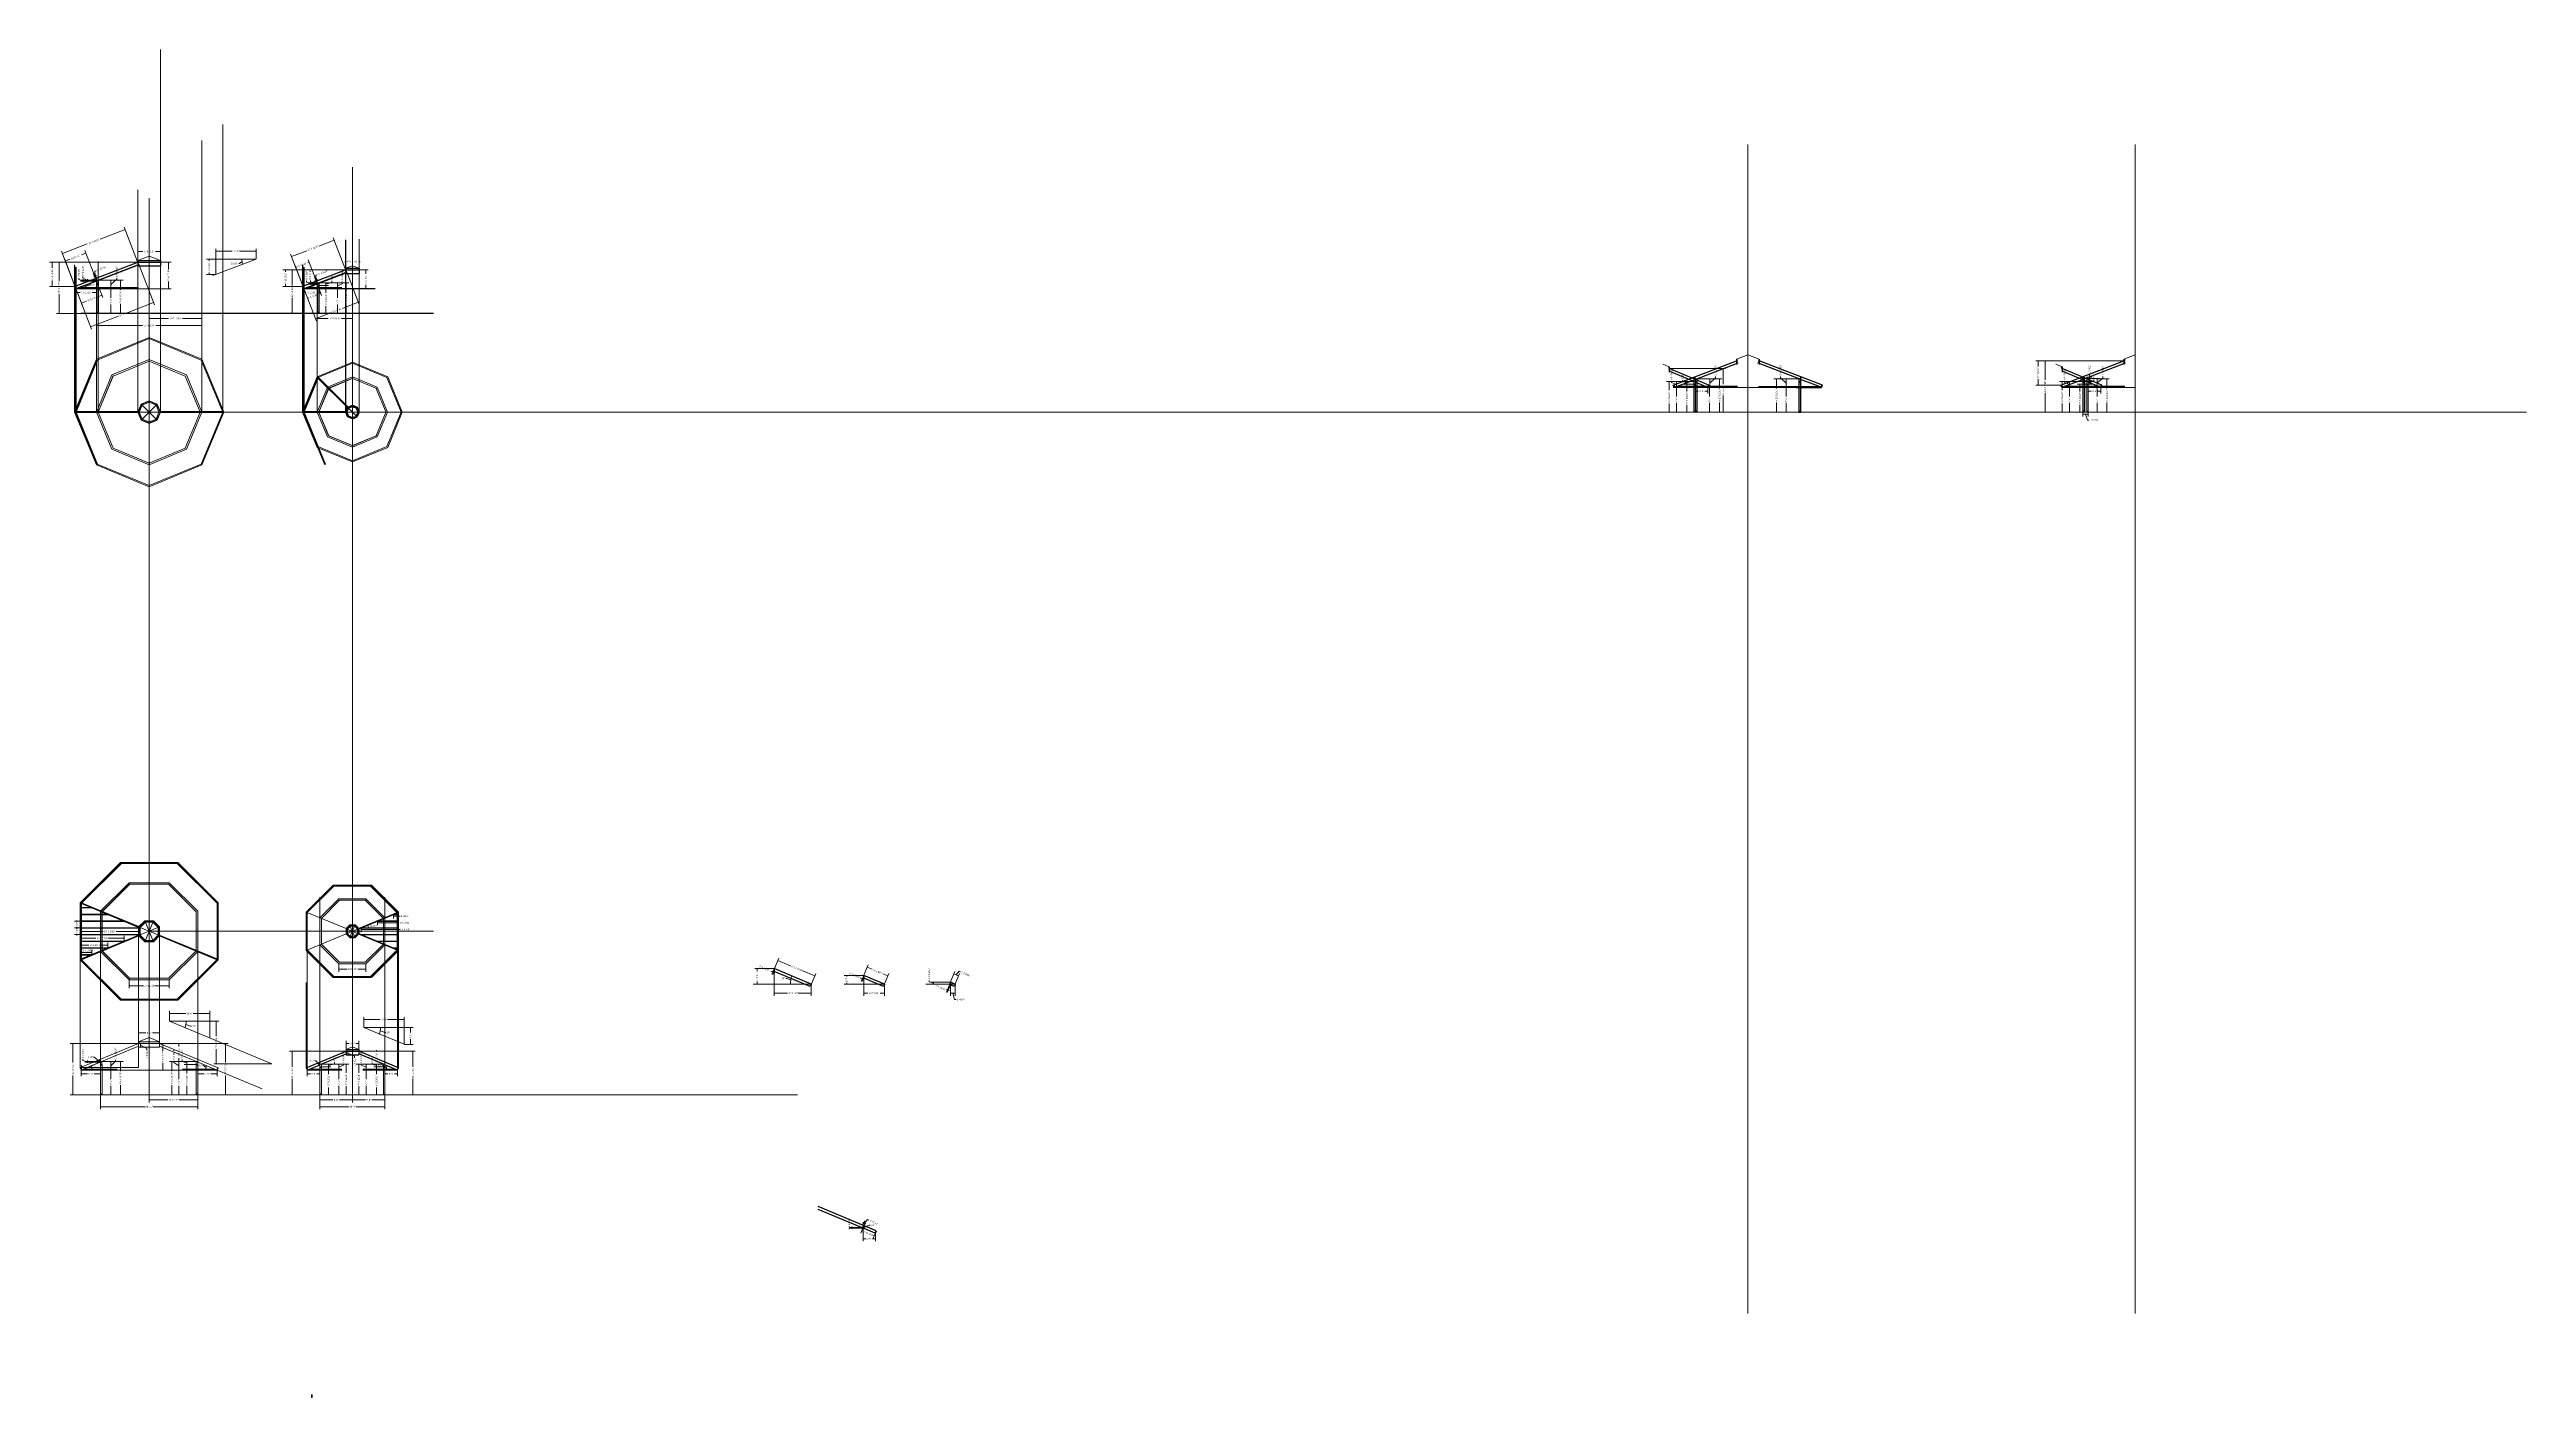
# Model space of a CAD drawing. Header units: inches. Extents: x 20403 to 33128, y 11552 to 20076.
# Drawn here: x 24286 to 33128, y 14507 to 19319 of the extents above; entities that cross this region are included whole.
import ezdxf

# ---------------------------------------------------------------- set-up
doc = ezdxf.new("R2010")
doc.units = ezdxf.units.IN
doc.header["$MEASUREMENT"] = 0
doc.layers.get('0').update_dxf_attribs({"color": 8, "lineweight": 9})
doc.layers.add('DIMENSIONS', color=7, linetype='Continuous')
doc.layers.add('DIMENSIONS @ 1', color=7, linetype='Continuous')
for name, color, linetype, lineweight in [('GRID LAYOUT', 1, 'Continuous', 9), ('ROOF BEAMS', 3, 'Continuous', 30), ('SKYLIGHT', 4, 'Continuous', 20), ('STEEL', 5, 'Continuous', 9), ('WALL FRAMING', 7, 'Continuous', 30), ('WALL FRAMING @ 1', 7, 'Continuous', 30)]:
    doc.layers.add(name, color=color, linetype=linetype, lineweight=lineweight)
doc.styles.add('ARCHENTLTD', font='technical.ttf', dxfattribs={"height": 6})
doc.dimstyles.new('ARCHENTLTD', dxfattribs={"dimscale": 0.05, "dimtxt": 6, "dimasz": 3, "dimexe": 9, "dimexo": 1, "dimgap": 2.5, "dimtad": 0, "dimdec": 4, "dimzin": 1, "dimdsep": 46, "dimlunit": 4, "dimtxsty": 'ARCHENTLTD', "dimblk": 'ARCHTICK', "dimcen": 6, "dimclrd": 256, "dimclre": 256, "dimclrt": 256, "dimazin": 0, "dimtfac": 1, "dimtdec": 4, "dimtofl": 0, "dimtmove": 1, "dimatfit": 3, "dimldrblk": 'ARCHTICK', "dimfxl": 1, "dimfrac": 2, "dimtolj": 1, "dimtzin": 0, "dimlwd": 9, "dimlwe": 9, "dimarcsym": 0})

# ---------------------------------------------------------------- blocks, each defined once
blk = doc.blocks.new('_ArchTick')
at = {"color": 0, "linetype": 'ByBlock', "const_width": 0.15}
blk.add_lwpolyline([(-0.5, -0.5), (0.5, 0.5)], dxfattribs=at)
blk = doc.blocks.new('*D93')
at = {"layer": 'DIMENSIONS', "lineweight": 9}
for p, q in [((24641.3, 15586.3), (24641.3, 15559.8)), ((24641.3, 15568.8), (24707.8, 15568.8)), ((24814.8, 15568.8), (24748.2, 15568.8)), ((24814.8, 15586.3), (24814.8, 15559.8))]:
    blk.add_line(p, q, dxfattribs=at)
at = {"layer": 'DIMENSIONS', "lineweight": 9, "xscale": 3, "yscale": 3, "zscale": 3, "rotation": 180}
blk.add_blockref('_ArchTick', (24641.3, 15568.8), dxfattribs=at)
at = {"layer": 'DIMENSIONS', "lineweight": 9, "xscale": 3, "yscale": 3, "zscale": 3}
blk.add_blockref('_ArchTick', (24814.8, 15568.8), dxfattribs=at)
at = {"layer": 'DIMENSIONS', "lineweight": 9, "insert": (24728, 15568.8), "char_height": 6, "attachment_point": 5, "style": 'ARCHENTLTD'}
blk.add_mtext('\\A1;14\'-5 1/2"', dxfattribs=at)
blk = doc.blocks.new('*D94')
at = {"layer": 'DIMENSIONS', "lineweight": 9}
for p, q in [((24729.8, 15702.6), (24729.8, 15707.6)), ((24746.9, 15690.7), (24729.8, 15702.6)), ((24808.7, 15706.2), (24737.9, 15706.2)), ((24808.3, 15675.3), (24737.9, 15675.3)), ((24746.9, 15706.2), (24746.9, 15675.3))]:
    blk.add_line(p, q, dxfattribs=at)
at = {"layer": 'DIMENSIONS', "lineweight": 9, "xscale": 3, "yscale": 3, "zscale": 3}
for p, rotation in [((24746.9, 15706.2), 90), ((24746.9, 15675.3), 270)]:
    blk.add_blockref('_ArchTick', p, dxfattribs=dict(at, rotation=rotation))
at = {"layer": 'DIMENSIONS', "lineweight": 9, "insert": (24729.8, 15731), "char_height": 6, "attachment_point": 5, "rotation": 90, "style": 'ARCHENTLTD'}
blk.add_mtext('\\A1;2\'-6 13/16"', dxfattribs=at)
blk = doc.blocks.new('*D95')
at = {"layer": 'DIMENSIONS', "lineweight": 9}
for p, q in [((24679.8, 15770.8), (24923, 15770.8)), ((24914, 15770.8), (24914, 15702.2)), ((24914, 15587.3), (24914, 15655.8)), ((24815.8, 15587.3), (24923, 15587.3))]:
    blk.add_line(p, q, dxfattribs=at)
at = {"layer": 'DIMENSIONS', "lineweight": 9, "xscale": 3, "yscale": 3, "zscale": 3}
for p, rotation in [((24914, 15770.8), 90), ((24914, 15587.3), 270)]:
    blk.add_blockref('_ArchTick', p, dxfattribs=dict(at, rotation=rotation))
at = {"layer": 'DIMENSIONS', "lineweight": 9, "insert": (24914, 15679), "char_height": 6, "attachment_point": 5, "rotation": 90, "style": 'ARCHENTLTD'}
blk.add_mtext('\\A1;15\'-3 7/16"', dxfattribs=at)
blk = doc.blocks.new('*D96')
at = {"layer": 'DIMENSIONS', "lineweight": 9}
for p, q in [((24814.8, 15674.3), (24814.8, 15653.1)), ((24814.8, 15662.1), (24837.5, 15662.1)), ((24883.8, 15662.1), (24861, 15662.1)), ((24883.8, 15674.3), (24883.8, 15653.1))]:
    blk.add_line(p, q, dxfattribs=at)
at = {"layer": 'DIMENSIONS', "lineweight": 9, "xscale": 3, "yscale": 3, "zscale": 3, "rotation": 180}
blk.add_blockref('_ArchTick', (24814.8, 15662.1), dxfattribs=at)
at = {"layer": 'DIMENSIONS', "lineweight": 9, "xscale": 3, "yscale": 3, "zscale": 3}
blk.add_blockref('_ArchTick', (24883.8, 15662.1), dxfattribs=at)
at = {"layer": 'DIMENSIONS', "lineweight": 9, "insert": (24849.3, 15662.1), "char_height": 6, "attachment_point": 5, "style": 'ARCHENTLTD'}
blk.add_mtext('\\A1;5\'-9"', dxfattribs=at)
blk = doc.blocks.new('*D97')
at = {"layer": 'DIMENSIONS', "lineweight": 9}
for p, q in [((24776.9, 15706.2), (24713.4, 15706.2)), ((24722.4, 15706.2), (24722.4, 15671.6)), ((24776.9, 15587.3), (24713.4, 15587.3)), ((24722.4, 15587.3), (24722.4, 15621.8))]:
    blk.add_line(p, q, dxfattribs=at)
at = {"layer": 'DIMENSIONS', "lineweight": 9, "xscale": 3, "yscale": 3, "zscale": 3}
for p, rotation in [((24722.4, 15706.2), 90), ((24722.4, 15587.3), 270)]:
    blk.add_blockref('_ArchTick', p, dxfattribs=dict(at, rotation=rotation))
at = {"layer": 'DIMENSIONS', "lineweight": 9, "insert": (24722.4, 15646.7), "char_height": 6, "attachment_point": 5, "rotation": 90, "style": 'ARCHENTLTD'}
blk.add_mtext('\\A1;9\'-10 13/16"', dxfattribs=at)
blk = doc.blocks.new('*D98')
at = {"layer": 'DIMENSIONS', "lineweight": 9}
for p, q in [((24603.8, 15777.3), (24603.8, 15817.8)), ((24603.8, 15808.8), (24629.3, 15808.8)), ((24678.8, 15808.8), (24653.3, 15808.8)), ((24678.8, 15777.3), (24678.8, 15817.8))]:
    blk.add_line(p, q, dxfattribs=at)
at = {"layer": 'DIMENSIONS', "lineweight": 9, "xscale": 3, "yscale": 3, "zscale": 3, "rotation": 180}
blk.add_blockref('_ArchTick', (24603.8, 15808.8), dxfattribs=at)
at = {"layer": 'DIMENSIONS', "lineweight": 9, "xscale": 3, "yscale": 3, "zscale": 3}
blk.add_blockref('_ArchTick', (24678.8, 15808.8), dxfattribs=at)
at = {"layer": 'DIMENSIONS', "lineweight": 9, "insert": (24641.3, 15808.8), "char_height": 6, "attachment_point": 5, "style": 'ARCHENTLTD'}
blk.add_mtext('\\A1;6\'-3"', dxfattribs=at)
blk = doc.blocks.new('*D104')
at = {"layer": 'DIMENSIONS', "lineweight": 9}
for p, q in [((24745.9, 15675.3), (24737.9, 15675.3)), ((24746.9, 15675.3), (24746.9, 15642.9)), ((24808, 15587.3), (24737.9, 15587.3)), ((24746.9, 15587.3), (24746.9, 15619.7))]:
    blk.add_line(p, q, dxfattribs=at)
at = {"layer": 'DIMENSIONS', "lineweight": 9, "xscale": 3, "yscale": 3, "zscale": 3}
for p, rotation in [((24746.9, 15675.3), 90), ((24746.9, 15587.3), 270)]:
    blk.add_blockref('_ArchTick', p, dxfattribs=dict(at, rotation=rotation))
at = {"layer": 'DIMENSIONS', "lineweight": 9, "insert": (24746.9, 15631.3), "char_height": 6, "attachment_point": 5, "rotation": 90, "style": 'ARCHENTLTD'}
blk.add_mtext('\\A1;7\'-4"', dxfattribs=at)
blk = doc.blocks.new('*D105')
at = {"layer": 'DIMENSIONS', "lineweight": 9}
for p, q in [((24467.8, 15586.3), (24467.8, 15535.7)), ((24814.8, 15586.3), (24814.8, 15535.7)), ((24467.8, 15544.7), (24626.8, 15544.7)), ((24814.8, 15544.7), (24655.8, 15544.7))]:
    blk.add_line(p, q, dxfattribs=at)
at = {"layer": 'DIMENSIONS', "lineweight": 9, "xscale": 3, "yscale": 3, "zscale": 3, "rotation": 180}
blk.add_blockref('_ArchTick', (24467.8, 15544.7), dxfattribs=at)
at = {"layer": 'DIMENSIONS', "lineweight": 9, "xscale": 3, "yscale": 3, "zscale": 3}
blk.add_blockref('_ArchTick', (24814.8, 15544.7), dxfattribs=at)
at = {"layer": 'DIMENSIONS', "lineweight": 9, "insert": (24641.3, 15544.7), "char_height": 6, "attachment_point": 5, "style": 'ARCHENTLTD'}
blk.add_mtext('\\A1;28\'-11"', dxfattribs=at)
blk = doc.blocks.new('*D106')
at = {"layer": 'DIMENSIONS', "lineweight": 9}
for p, q in [((24713.4, 15850.8), (24713.4, 15886.8)), ((24713.4, 15877.8), (24772.3, 15877.8)), ((24857.4, 15877.8), (24798.6, 15877.8)), ((24857.4, 15850.8), (24857.4, 15886.8))]:
    blk.add_line(p, q, dxfattribs=at)
at = {"layer": 'DIMENSIONS', "lineweight": 9, "xscale": 3, "yscale": 3, "zscale": 3, "rotation": 180}
blk.add_blockref('_ArchTick', (24713.4, 15877.8), dxfattribs=at)
at = {"layer": 'DIMENSIONS', "lineweight": 9, "xscale": 3, "yscale": 3, "zscale": 3}
blk.add_blockref('_ArchTick', (24857.4, 15877.8), dxfattribs=at)
at = {"layer": 'DIMENSIONS', "lineweight": 9, "insert": (24785.4, 15877.8), "char_height": 6, "attachment_point": 5, "style": 'ARCHENTLTD'}
blk.add_mtext('\\A1;12\'-0"', dxfattribs=at)
blk = doc.blocks.new('*D107')
at = {"layer": 'DIMENSIONS', "lineweight": 9}
for p, q in [((24858.4, 15849.8), (24889.9, 15849.8)), ((24880.9, 15849.8), (24880.9, 15796.9)), ((24880.9, 15697.4), (24880.9, 15750.3)), ((25078, 15697.4), (24871.9, 15697.4))]:
    blk.add_line(p, q, dxfattribs=at)
at = {"layer": 'DIMENSIONS', "lineweight": 9, "xscale": 3, "yscale": 3, "zscale": 3}
for p, rotation in [((24880.9, 15849.8), 90), ((24880.9, 15697.4), 270)]:
    blk.add_blockref('_ArchTick', p, dxfattribs=dict(at, rotation=rotation))
at = {"layer": 'DIMENSIONS', "lineweight": 9, "insert": (24880.9, 15773.6), "char_height": 6, "attachment_point": 5, "rotation": 90, "style": 'ARCHENTLTD'}
blk.add_mtext('\\A1;12\'-8 5/16"', dxfattribs=at)
blk = doc.blocks.new('*D111')
at = {"layer": 'DIMENSIONS', "lineweight": 9}
for p, q in [((24473.9, 15706.2), (24514, 15706.2)), ((24474.3, 15675.3), (24514, 15675.3)), ((24505, 15690.7), (24520.8, 15707.3)), ((24505, 15706.2), (24505, 15675.3)), ((24520.8, 15707.3), (24520.8, 15712.3))]:
    blk.add_line(p, q, dxfattribs=at)
at = {"layer": 'DIMENSIONS', "lineweight": 9, "xscale": 3, "yscale": 3, "zscale": 3}
for p, rotation in [((24505, 15706.2), 90), ((24505, 15675.3), 270)]:
    blk.add_blockref('_ArchTick', p, dxfattribs=dict(at, rotation=rotation))
at = {"layer": 'DIMENSIONS', "lineweight": 9, "insert": (24520.8, 15735.7), "char_height": 6, "attachment_point": 5, "rotation": 90, "style": 'ARCHENTLTD'}
blk.add_mtext('\\A1;2\'-6 13/16"', dxfattribs=at)
blk = doc.blocks.new('*D108')
at = {"layer": 'DIMENSIONS', "lineweight": 9}
for p, q in [((24602.8, 15770.8), (24359.6, 15770.8)), ((24368.6, 15770.8), (24368.6, 15702.2)), ((24368.6, 15587.3), (24368.6, 15655.8)), ((24466.8, 15587.3), (24359.6, 15587.3))]:
    blk.add_line(p, q, dxfattribs=at)
at = {"layer": 'DIMENSIONS', "lineweight": 9, "xscale": 3, "yscale": 3, "zscale": 3}
for p, rotation in [((24368.6, 15770.8), 90), ((24368.6, 15587.3), 270)]:
    blk.add_blockref('_ArchTick', p, dxfattribs=dict(at, rotation=rotation))
at = {"layer": 'DIMENSIONS', "lineweight": 9, "insert": (24368.6, 15679), "char_height": 6, "attachment_point": 5, "rotation": 90, "style": 'ARCHENTLTD'}
blk.add_mtext('\\A1;15\'-3 7/16"', dxfattribs=at)
blk = doc.blocks.new('*D109')
at = {"layer": 'DIMENSIONS', "lineweight": 9}
for p, q in [((24398.8, 15674.3), (24398.8, 15653.1)), ((24398.8, 15662.1), (24421.5, 15662.1)), ((24467.8, 15662.1), (24445, 15662.1)), ((24467.8, 15674.3), (24467.8, 15653.1))]:
    blk.add_line(p, q, dxfattribs=at)
at = {"layer": 'DIMENSIONS', "lineweight": 9, "xscale": 3, "yscale": 3, "zscale": 3, "rotation": 180}
blk.add_blockref('_ArchTick', (24398.8, 15662.1), dxfattribs=at)
at = {"layer": 'DIMENSIONS', "lineweight": 9, "xscale": 3, "yscale": 3, "zscale": 3}
blk.add_blockref('_ArchTick', (24467.8, 15662.1), dxfattribs=at)
at = {"layer": 'DIMENSIONS', "lineweight": 9, "insert": (24433.3, 15662.1), "char_height": 6, "attachment_point": 5, "style": 'ARCHENTLTD'}
blk.add_mtext('\\A1;5\'-9"', dxfattribs=at)
blk = doc.blocks.new('*D110')
at = {"layer": 'DIMENSIONS', "lineweight": 9}
for p, q in [((24505.6, 15706.2), (24548.5, 15706.2)), ((24539.5, 15706.2), (24539.5, 15671.6)), ((24505.6, 15587.3), (24548.5, 15587.3)), ((24539.5, 15587.3), (24539.5, 15621.8))]:
    blk.add_line(p, q, dxfattribs=at)
at = {"layer": 'DIMENSIONS', "lineweight": 9, "xscale": 3, "yscale": 3, "zscale": 3}
for p, rotation in [((24539.5, 15706.2), 90), ((24539.5, 15587.3), 270)]:
    blk.add_blockref('_ArchTick', p, dxfattribs=dict(at, rotation=rotation))
at = {"layer": 'DIMENSIONS', "lineweight": 9, "insert": (24539.5, 15646.7), "char_height": 6, "attachment_point": 5, "rotation": 90, "style": 'ARCHENTLTD'}
blk.add_mtext('\\A1;9\'-10 13/16"', dxfattribs=at)
blk = doc.blocks.new('*D112')
at = {"layer": 'DIMENSIONS', "lineweight": 9}
for p, q in [((24503.6, 15675.3), (24495.6, 15675.3)), ((24504.6, 15675.3), (24504.6, 15642.9)), ((24474.6, 15587.3), (24513.6, 15587.3)), ((24504.6, 15587.3), (24504.6, 15619.7))]:
    blk.add_line(p, q, dxfattribs=at)
at = {"layer": 'DIMENSIONS', "lineweight": 9, "xscale": 3, "yscale": 3, "zscale": 3}
for p, rotation in [((24504.6, 15675.3), 90), ((24504.6, 15587.3), 270)]:
    blk.add_blockref('_ArchTick', p, dxfattribs=dict(at, rotation=rotation))
at = {"layer": 'DIMENSIONS', "lineweight": 9, "insert": (24504.6, 15631.3), "char_height": 6, "attachment_point": 5, "rotation": 90, "style": 'ARCHENTLTD'}
blk.add_mtext('\\A1;7\'-4"', dxfattribs=at)
blk = doc.blocks.new('*D113')
at = {"layer": 'WALL FRAMING', "lineweight": 9}
for p, q in [((24772.4, 15838), (24789.5, 15832.1)), ((24789.5, 15832.1), (24792.5, 15832.1))]:
    blk.add_line(p, q, dxfattribs=at)
blk.add_arc((24713.4, 15849.8), 60.1, 337.38014, 360, dxfattribs=at)
at = {"layer": 'WALL FRAMING', "lineweight": 9, "xscale": 3, "yscale": 3, "zscale": 3}
for p, rotation in [((24769, 15826.6), 247.3801350519595), ((24773.6, 15849.8), 89.9999999999992)]:
    blk.add_blockref('_ArchTick', p, dxfattribs=dict(at, rotation=rotation))
at = {"layer": 'WALL FRAMING', "lineweight": 9, "insert": (24801.3, 15832.1), "char_height": 6, "attachment_point": 5, "style": 'ARCHENTLTD'}
blk.add_mtext('\\A1;23°', dxfattribs=at)
blk = doc.blocks.new('*D114')
at = {"layer": 'WALL FRAMING', "lineweight": 9}
for p, q in [((24835.5, 15692.2), (24832.5, 15692.2)), ((24844.5, 15685), (24835.5, 15692.2))]:
    blk.add_line(p, q, dxfattribs=at)
blk.add_arc((24875.4, 15678.8), 31.5, 157.38014, 180, dxfattribs=at)
at = {"layer": 'WALL FRAMING', "lineweight": 9, "xscale": 3, "yscale": 3, "zscale": 3}
for p, rotation in [((24843.9, 15678.8), 270.0000000000014), ((24846.3, 15690.9), 67.38013505196034)]:
    blk.add_blockref('_ArchTick', p, dxfattribs=dict(at, rotation=rotation))
at = {"layer": 'WALL FRAMING', "lineweight": 9, "insert": (24823.7, 15692.2), "char_height": 6, "attachment_point": 5, "style": 'ARCHENTLTD'}
blk.add_mtext('\\A1;23°', dxfattribs=at)
blk = doc.blocks.new('*D115')
at = {"layer": 'WALL FRAMING', "lineweight": 9}
for p, q in [((24759.7, 15705.6), (24759.7, 15710.6)), ((24775.5, 15700.9), (24759.7, 15705.6)), ((24808.7, 15706.2), (24766.5, 15706.2)), ((24808.7, 15695.7), (24766.5, 15695.7)), ((24775.5, 15706.2), (24775.5, 15695.7))]:
    blk.add_line(p, q, dxfattribs=at)
at = {"layer": 'WALL FRAMING', "lineweight": 9, "xscale": 3, "yscale": 3, "zscale": 3}
for p, rotation in [((24775.5, 15706.2), 90), ((24775.5, 15695.7), 270)]:
    blk.add_blockref('_ArchTick', p, dxfattribs=dict(at, rotation=rotation))
at = {"layer": 'WALL FRAMING', "lineweight": 9, "insert": (24759.7, 15730.9), "char_height": 6, "attachment_point": 5, "rotation": 90, "style": 'ARCHENTLTD'}
blk.add_mtext('\\A1;0\'-10 1/2"', dxfattribs=at)
blk = doc.blocks.new('*D116')
at = {"layer": 'WALL FRAMING', "lineweight": 9}
for p, q in [((24808.7, 15695.7), (24766.5, 15695.7)), ((24775.5, 15695.7), (24775.5, 15663.6)), ((24799.5, 15587.3), (24766.5, 15587.3)), ((24775.5, 15587.3), (24775.5, 15619.4))]:
    blk.add_line(p, q, dxfattribs=at)
at = {"layer": 'WALL FRAMING', "lineweight": 9, "xscale": 3, "yscale": 3, "zscale": 3}
for p, rotation in [((24775.5, 15695.7), 90), ((24775.5, 15587.3), 270)]:
    blk.add_blockref('_ArchTick', p, dxfattribs=dict(at, rotation=rotation))
at = {"layer": 'WALL FRAMING', "lineweight": 9, "insert": (24775.5, 15641.5), "char_height": 6, "attachment_point": 5, "rotation": 90, "style": 'ARCHENTLTD'}
blk.add_mtext('\\A1;9\'-0 5/16"', dxfattribs=at)
blk = doc.blocks.new('*D120')
at = {"layer": 'DIMENSIONS', "lineweight": 9}
for p, q in [((25366.9, 15586.3), (25366.9, 15559.8)), ((25366.9, 15568.8), (25413.1, 15568.8)), ((25482.9, 15568.8), (25436.8, 15568.8)), ((25482.9, 15586.3), (25482.9, 15559.8))]:
    blk.add_line(p, q, dxfattribs=at)
at = {"layer": 'DIMENSIONS', "lineweight": 9, "xscale": 3, "yscale": 3, "zscale": 3, "rotation": 180}
blk.add_blockref('_ArchTick', (25366.9, 15568.8), dxfattribs=at)
at = {"layer": 'DIMENSIONS', "lineweight": 9, "xscale": 3, "yscale": 3, "zscale": 3}
blk.add_blockref('_ArchTick', (25482.9, 15568.8), dxfattribs=at)
at = {"layer": 'DIMENSIONS', "lineweight": 9, "insert": (25424.9, 15568.8), "char_height": 6, "attachment_point": 5, "style": 'ARCHENTLTD'}
blk.add_mtext('\\A1;9\'-8"', dxfattribs=at)
blk = doc.blocks.new('*D121')
at = {"layer": 'DIMENSIONS', "lineweight": 9}
for p, q in [((25398.4, 15692.6), (25398.4, 15697.6)), ((25415.5, 15685.7), (25398.4, 15692.6)), ((25476.8, 15696.2), (25406.5, 15696.2)), ((25481.9, 15675.3), (25406.5, 15675.3)), ((25415.5, 15696.2), (25415.5, 15675.3))]:
    blk.add_line(p, q, dxfattribs=at)
at = {"layer": 'DIMENSIONS', "lineweight": 9, "xscale": 3, "yscale": 3, "zscale": 3}
for p, rotation in [((25415.5, 15696.2), 90), ((25415.5, 15675.3), 270)]:
    blk.add_blockref('_ArchTick', p, dxfattribs=dict(at, rotation=rotation))
at = {"layer": 'DIMENSIONS', "lineweight": 9, "insert": (25398.4, 15719.7), "char_height": 6, "attachment_point": 5, "rotation": 90, "style": 'ARCHENTLTD'}
blk.add_mtext('\\A1;1\'-8 13/16"', dxfattribs=at)
blk = doc.blocks.new('*D117')
at = {"layer": 'DIMENSIONS', "lineweight": 9}
for p, q in [((25390.4, 15743), (25591.2, 15743)), ((25582.2, 15743), (25582.2, 15686.8)), ((25483.9, 15587.3), (25591.2, 15587.3)), ((25582.2, 15587.3), (25582.2, 15643.6))]:
    blk.add_line(p, q, dxfattribs=at)
at = {"layer": 'DIMENSIONS', "lineweight": 9, "xscale": 3, "yscale": 3, "zscale": 3}
for p, rotation in [((25582.2, 15743), 90), ((25582.2, 15587.3), 270)]:
    blk.add_blockref('_ArchTick', p, dxfattribs=dict(at, rotation=rotation))
at = {"layer": 'DIMENSIONS', "lineweight": 9, "insert": (25582.2, 15665.2), "char_height": 6, "attachment_point": 5, "rotation": 90, "style": 'ARCHENTLTD'}
blk.add_mtext('\\A1;12\'-11 3/4"', dxfattribs=at)
blk = doc.blocks.new('*D118')
at = {"layer": 'DIMENSIONS', "lineweight": 9}
for p, q in [((25482.9, 15674.3), (25482.9, 15653.1)), ((25482.9, 15662.1), (25493.7, 15662.1)), ((25527.9, 15662.1), (25517.2, 15662.1)), ((25527.9, 15674.3), (25527.9, 15653.1))]:
    blk.add_line(p, q, dxfattribs=at)
at = {"layer": 'DIMENSIONS', "lineweight": 9, "xscale": 3, "yscale": 3, "zscale": 3, "rotation": 180}
blk.add_blockref('_ArchTick', (25482.9, 15662.1), dxfattribs=at)
at = {"layer": 'DIMENSIONS', "lineweight": 9, "xscale": 3, "yscale": 3, "zscale": 3}
blk.add_blockref('_ArchTick', (25527.9, 15662.1), dxfattribs=at)
at = {"layer": 'DIMENSIONS', "lineweight": 9, "insert": (25505.4, 15662.1), "char_height": 6, "attachment_point": 5, "style": 'ARCHENTLTD'}
blk.add_mtext('\\A1;3\'-9"', dxfattribs=at)
blk = doc.blocks.new('*D119')
at = {"layer": 'DIMENSIONS', "lineweight": 9}
for p, q in [((25476.8, 15696.2), (25380.3, 15696.2)), ((25389.3, 15696.2), (25389.3, 15665.2)), ((25502.6, 15587.3), (25380.3, 15587.3)), ((25389.3, 15587.3), (25389.3, 15618.3))]:
    blk.add_line(p, q, dxfattribs=at)
at = {"layer": 'DIMENSIONS', "lineweight": 9, "xscale": 3, "yscale": 3, "zscale": 3}
for p, rotation in [((25389.3, 15696.2), 90), ((25389.3, 15587.3), 270)]:
    blk.add_blockref('_ArchTick', p, dxfattribs=dict(at, rotation=rotation))
at = {"layer": 'DIMENSIONS', "lineweight": 9, "insert": (25389.3, 15641.7), "char_height": 6, "attachment_point": 5, "rotation": 90, "style": 'ARCHENTLTD'}
blk.add_mtext('\\A1;9\'-0 13/16"', dxfattribs=at)
blk = doc.blocks.new('*D122')
at = {"layer": 'DIMENSIONS', "lineweight": 9}
for p, q in [((25414.5, 15675.3), (25406.5, 15675.3)), ((25415.5, 15675.3), (25415.5, 15642.9)), ((25476.4, 15587.3), (25406.5, 15587.3)), ((25415.5, 15587.3), (25415.5, 15619.7))]:
    blk.add_line(p, q, dxfattribs=at)
at = {"layer": 'DIMENSIONS', "lineweight": 9, "xscale": 3, "yscale": 3, "zscale": 3}
for p, rotation in [((25415.5, 15675.3), 90), ((25415.5, 15587.3), 270)]:
    blk.add_blockref('_ArchTick', p, dxfattribs=dict(at, rotation=rotation))
at = {"layer": 'DIMENSIONS', "lineweight": 9, "insert": (25415.5, 15631.3), "char_height": 6, "attachment_point": 5, "rotation": 90, "style": 'ARCHENTLTD'}
blk.add_mtext('\\A1;7\'-4"', dxfattribs=at)
blk = doc.blocks.new('*D123')
at = {"layer": 'DIMENSIONS', "lineweight": 9}
for p, q in [((25250.9, 15586.3), (25250.9, 15535.7)), ((25482.9, 15586.3), (25482.9, 15535.7)), ((25250.9, 15544.7), (25353.6, 15544.7)), ((25482.9, 15544.7), (25380.3, 15544.7))]:
    blk.add_line(p, q, dxfattribs=at)
at = {"layer": 'DIMENSIONS', "lineweight": 9, "xscale": 3, "yscale": 3, "zscale": 3, "rotation": 180}
blk.add_blockref('_ArchTick', (25250.9, 15544.7), dxfattribs=at)
at = {"layer": 'DIMENSIONS', "lineweight": 9, "xscale": 3, "yscale": 3, "zscale": 3}
blk.add_blockref('_ArchTick', (25482.9, 15544.7), dxfattribs=at)
at = {"layer": 'DIMENSIONS', "lineweight": 9, "insert": (25366.9, 15544.7), "char_height": 6, "attachment_point": 5, "style": 'ARCHENTLTD'}
blk.add_mtext('\\A1;19\'-4"', dxfattribs=at)
blk = doc.blocks.new('*D124')
at = {"layer": 'DIMENSIONS', "lineweight": 9}
for p, q in [((25407.3, 15828.3), (25407.3, 15864.4)), ((25407.3, 15855.4), (25466.2, 15855.4)), ((25551.3, 15855.4), (25492.4, 15855.4)), ((25551.3, 15828.3), (25551.3, 15864.4))]:
    blk.add_line(p, q, dxfattribs=at)
at = {"layer": 'DIMENSIONS', "lineweight": 9, "xscale": 3, "yscale": 3, "zscale": 3, "rotation": 180}
blk.add_blockref('_ArchTick', (25407.3, 15855.4), dxfattribs=at)
at = {"layer": 'DIMENSIONS', "lineweight": 9, "xscale": 3, "yscale": 3, "zscale": 3}
blk.add_blockref('_ArchTick', (25551.3, 15855.4), dxfattribs=at)
at = {"layer": 'DIMENSIONS', "lineweight": 9, "insert": (25479.3, 15855.4), "char_height": 6, "attachment_point": 5, "style": 'ARCHENTLTD'}
blk.add_mtext('\\A1;12\'-0"', dxfattribs=at)
blk = doc.blocks.new('*D125')
at = {"layer": 'DIMENSIONS', "lineweight": 9}
for p, q in [((25552.3, 15827.3), (25583.8, 15827.3)), ((25574.8, 15827.3), (25574.8, 15809.2)), ((25552.3, 15767.3), (25583.8, 15767.3)), ((25574.8, 15767.3), (25574.8, 15785.4))]:
    blk.add_line(p, q, dxfattribs=at)
at = {"layer": 'DIMENSIONS', "lineweight": 9, "xscale": 3, "yscale": 3, "zscale": 3}
for p, rotation in [((25574.8, 15827.3), 90), ((25574.8, 15767.3), 270)]:
    blk.add_blockref('_ArchTick', p, dxfattribs=dict(at, rotation=rotation))
at = {"layer": 'DIMENSIONS', "lineweight": 9, "insert": (25574.8, 15797.3), "char_height": 6, "attachment_point": 5, "rotation": 90, "style": 'ARCHENTLTD'}
blk.add_mtext('\\A1;5\'-0"', dxfattribs=at)
blk = doc.blocks.new('*D126')
at = {"layer": 'WALL FRAMING', "lineweight": 9}
for p, q in [((25466.2, 15815.5), (25483.3, 15809.7)), ((25483.3, 15809.7), (25486.3, 15809.7))]:
    blk.add_line(p, q, dxfattribs=at)
blk.add_arc((25407.3, 15827.3), 60.1, 337.38014, 360, dxfattribs=at)
at = {"layer": 'WALL FRAMING', "lineweight": 9, "xscale": 3, "yscale": 3, "zscale": 3}
for p, rotation in [((25467.4, 15827.3), 89.9999999999996), ((25462.8, 15804.2), 247.3801350519602)]:
    blk.add_blockref('_ArchTick', p, dxfattribs=dict(at, rotation=rotation))
at = {"layer": 'WALL FRAMING', "lineweight": 9, "insert": (25495.1, 15809.7), "char_height": 6, "attachment_point": 5, "style": 'ARCHENTLTD'}
blk.add_mtext('\\A1;23°', dxfattribs=at)
blk = doc.blocks.new('*D127')
at = {"layer": 'WALL FRAMING', "lineweight": 9}
for p, q in [((25476.6, 15691.2), (25473.6, 15691.2)), ((25488.7, 15685), (25476.6, 15691.2))]:
    blk.add_line(p, q, dxfattribs=at)
blk.add_arc((25519.5, 15678.8), 31.5, 157.38014, 180, dxfattribs=at)
at = {"layer": 'WALL FRAMING', "lineweight": 9, "xscale": 3, "yscale": 3, "zscale": 3}
for p, rotation in [((25488.1, 15678.8), 270.0000000000026), ((25490.5, 15690.9), 67.38013505195961)]:
    blk.add_blockref('_ArchTick', p, dxfattribs=dict(at, rotation=rotation))
at = {"layer": 'WALL FRAMING', "lineweight": 9, "insert": (25464.7, 15691.2), "char_height": 6, "attachment_point": 5, "style": 'ARCHENTLTD'}
blk.add_mtext('\\A1;23°', dxfattribs=at)
blk = doc.blocks.new('*D128')
at = {"layer": 'WALL FRAMING', "lineweight": 9}
for p, q in [((25437, 15696.4), (25437, 15701.4)), ((25452.8, 15691.7), (25437, 15696.4)), ((25476.8, 15696.2), (25443.8, 15696.2)), ((25476.8, 15687.2), (25443.8, 15687.2)), ((25452.8, 15696.2), (25452.8, 15687.2))]:
    blk.add_line(p, q, dxfattribs=at)
at = {"layer": 'WALL FRAMING', "lineweight": 9, "xscale": 3, "yscale": 3, "zscale": 3}
for p, rotation in [((25452.8, 15696.2), 90), ((25452.8, 15687.2), 270)]:
    blk.add_blockref('_ArchTick', p, dxfattribs=dict(at, rotation=rotation))
at = {"layer": 'WALL FRAMING', "lineweight": 9, "insert": (25437, 15713.3), "char_height": 6, "attachment_point": 5, "rotation": 90, "style": 'ARCHENTLTD'}
blk.add_mtext('\\A1;0\'-9"', dxfattribs=at)
blk = doc.blocks.new('*D129')
at = {"layer": 'WALL FRAMING', "lineweight": 9}
for p, q in [((25476.8, 15687.2), (25443.8, 15687.2)), ((25452.8, 15687.2), (25452.8, 15660.7)), ((25525.2, 15587.3), (25443.8, 15587.3)), ((25452.8, 15587.3), (25452.8, 15613.7))]:
    blk.add_line(p, q, dxfattribs=at)
at = {"layer": 'WALL FRAMING', "lineweight": 9, "xscale": 3, "yscale": 3, "zscale": 3}
for p, rotation in [((25452.8, 15687.2), 90), ((25452.8, 15587.3), 270)]:
    blk.add_blockref('_ArchTick', p, dxfattribs=dict(at, rotation=rotation))
at = {"layer": 'WALL FRAMING', "lineweight": 9, "insert": (25452.8, 15637.2), "char_height": 6, "attachment_point": 5, "rotation": 90, "style": 'ARCHENTLTD'}
blk.add_mtext('\\A1;8\'-3 13/16"', dxfattribs=at)
blk = doc.blocks.new('*D131')
at = {"layer": 'DIMENSIONS', "lineweight": 9}
for p, q in [((24641.3, 18375.8), (24641.3, 18349.3)), ((24641.3, 18358.3), (24710.5, 18358.3)), ((24829.1, 18358.3), (24759.8, 18358.3)), ((24829.1, 18375.8), (24829.1, 18349.3))]:
    blk.add_line(p, q, dxfattribs=at)
at = {"layer": 'DIMENSIONS', "lineweight": 9, "xscale": 3, "yscale": 3, "zscale": 3, "rotation": 180}
blk.add_blockref('_ArchTick', (24641.3, 18358.3), dxfattribs=at)
at = {"layer": 'DIMENSIONS', "lineweight": 9, "xscale": 3, "yscale": 3, "zscale": 3}
blk.add_blockref('_ArchTick', (24829.1, 18358.3), dxfattribs=at)
at = {"layer": 'DIMENSIONS', "lineweight": 9, "insert": (24735.2, 18358.3), "char_height": 6, "attachment_point": 5, "style": 'ARCHENTLTD'}
blk.add_mtext('\\A1;15\'-7 13/16"', dxfattribs=at)
blk = doc.blocks.new('*D130')
at = {"layer": 'DIMENSIONS', "lineweight": 9}
for p, q in [((24600.7, 18566.8), (24600.7, 18607.3)), ((24600.7, 18598.3), (24619.1, 18598.3)), ((24681.9, 18598.3), (24663.4, 18598.3)), ((24681.9, 18566.8), (24681.9, 18607.3))]:
    blk.add_line(p, q, dxfattribs=at)
at = {"layer": 'DIMENSIONS', "lineweight": 9, "xscale": 3, "yscale": 3, "zscale": 3, "rotation": 180}
blk.add_blockref('_ArchTick', (24600.7, 18598.3), dxfattribs=at)
at = {"layer": 'DIMENSIONS', "lineweight": 9, "xscale": 3, "yscale": 3, "zscale": 3}
blk.add_blockref('_ArchTick', (24681.9, 18598.3), dxfattribs=at)
at = {"layer": 'DIMENSIONS', "lineweight": 9, "insert": (24641.3, 18598.3), "char_height": 6, "attachment_point": 5, "style": 'ARCHENTLTD'}
blk.add_mtext('\\A1;6\'-9 3/16"', dxfattribs=at)
blk = doc.blocks.new('*D132')
at = {"layer": 'DIMENSIONS', "lineweight": 9}
for p, q in [((24453.5, 18375.8), (24453.5, 18325.2)), ((24453.5, 18334.2), (24617.9, 18334.2)), ((24829.1, 18334.2), (24664.6, 18334.2)), ((24829.1, 18375.8), (24829.1, 18325.2))]:
    blk.add_line(p, q, dxfattribs=at)
at = {"layer": 'DIMENSIONS', "lineweight": 9, "xscale": 3, "yscale": 3, "zscale": 3, "rotation": 180}
blk.add_blockref('_ArchTick', (24453.5, 18334.2), dxfattribs=at)
at = {"layer": 'DIMENSIONS', "lineweight": 9, "xscale": 3, "yscale": 3, "zscale": 3}
blk.add_blockref('_ArchTick', (24829.1, 18334.2), dxfattribs=at)
at = {"layer": 'DIMENSIONS', "lineweight": 9, "insert": (24641.3, 18334.2), "char_height": 6, "attachment_point": 5, "style": 'ARCHENTLTD'}
blk.add_mtext('\\A1;31\'-3 9/16"', dxfattribs=at)
blk = doc.blocks.new('*D133')
at = {"layer": 'DIMENSIONS', "lineweight": 9}
for p, q in [((24460, 18495.7), (24514, 18495.7)), ((24505, 18480.2), (24525.4, 18498.8)), ((24505, 18495.7), (24505, 18464.8)), ((24525.4, 18498.8), (24525.4, 18503.8)), ((24474.3, 18464.8), (24514, 18464.8))]:
    blk.add_line(p, q, dxfattribs=at)
at = {"layer": 'DIMENSIONS', "lineweight": 9, "xscale": 3, "yscale": 3, "zscale": 3}
for p, rotation in [((24505, 18495.7), 90), ((24505, 18464.8), 270)]:
    blk.add_blockref('_ArchTick', p, dxfattribs=dict(at, rotation=rotation))
at = {"layer": 'DIMENSIONS', "lineweight": 9, "insert": (24525.4, 18527.2), "char_height": 6, "attachment_point": 5, "rotation": 90, "style": 'ARCHENTLTD'}
blk.add_mtext('\\A1;2\'-6 13/16"', dxfattribs=at)
blk = doc.blocks.new('*D134')
at = {"layer": 'DIMENSIONS', "lineweight": 9}
for p, q in [((24599.7, 18560.3), (24310.5, 18560.3)), ((24319.5, 18560.3), (24319.5, 18491.7)), ((24319.5, 18376.8), (24319.5, 18445.3)), ((24466.8, 18376.8), (24310.5, 18376.8))]:
    blk.add_line(p, q, dxfattribs=at)
at = {"layer": 'DIMENSIONS', "lineweight": 9, "xscale": 3, "yscale": 3, "zscale": 3}
for p, rotation in [((24319.5, 18560.3), 90), ((24319.5, 18376.8), 270)]:
    blk.add_blockref('_ArchTick', p, dxfattribs=dict(at, rotation=rotation))
at = {"layer": 'DIMENSIONS', "lineweight": 9, "insert": (24319.5, 18468.5), "char_height": 6, "attachment_point": 5, "rotation": 90, "style": 'ARCHENTLTD'}
blk.add_mtext('\\A1;15\'-3 7/16"', dxfattribs=at)
blk = doc.blocks.new('*D135')
at = {"layer": 'DIMENSIONS', "lineweight": 9}
for p, q in [((24378.8, 18463.8), (24378.8, 18442.6)), ((24378.8, 18451.6), (24394.2, 18451.6)), ((24453.5, 18451.6), (24438, 18451.6)), ((24453.5, 18463.8), (24453.5, 18442.6))]:
    blk.add_line(p, q, dxfattribs=at)
at = {"layer": 'DIMENSIONS', "lineweight": 9, "xscale": 3, "yscale": 3, "zscale": 3, "rotation": 180}
blk.add_blockref('_ArchTick', (24378.8, 18451.6), dxfattribs=at)
at = {"layer": 'DIMENSIONS', "lineweight": 9, "xscale": 3, "yscale": 3, "zscale": 3}
blk.add_blockref('_ArchTick', (24453.5, 18451.6), dxfattribs=at)
at = {"layer": 'DIMENSIONS', "lineweight": 9, "insert": (24416.1, 18451.6), "char_height": 6, "attachment_point": 5, "style": 'ARCHENTLTD'}
blk.add_mtext('\\A1;6\'-2 11/16"', dxfattribs=at)
blk = doc.blocks.new('*D136')
at = {"layer": 'DIMENSIONS', "lineweight": 9}
for p, q in [((24505.6, 18495.7), (24548.5, 18495.7)), ((24539.5, 18495.7), (24539.5, 18461.1)), ((24539.5, 18376.8), (24539.5, 18411.3)), ((24505.6, 18376.8), (24548.5, 18376.8))]:
    blk.add_line(p, q, dxfattribs=at)
at = {"layer": 'DIMENSIONS', "lineweight": 9, "xscale": 3, "yscale": 3, "zscale": 3}
for p, rotation in [((24539.5, 18495.7), 90), ((24539.5, 18376.8), 270)]:
    blk.add_blockref('_ArchTick', p, dxfattribs=dict(at, rotation=rotation))
at = {"layer": 'DIMENSIONS', "lineweight": 9, "insert": (24539.5, 18436.2), "char_height": 6, "attachment_point": 5, "rotation": 90, "style": 'ARCHENTLTD'}
blk.add_mtext('\\A1;9\'-10 13/16"', dxfattribs=at)
blk = doc.blocks.new('*D137')
at = {"layer": 'DIMENSIONS', "lineweight": 9}
for p, q in [((24503.6, 18464.8), (24495.6, 18464.8)), ((24504.6, 18464.8), (24504.6, 18432.4)), ((24504.6, 18376.8), (24504.6, 18409.2)), ((24474.6, 18376.8), (24513.6, 18376.8))]:
    blk.add_line(p, q, dxfattribs=at)
at = {"layer": 'DIMENSIONS', "lineweight": 9, "xscale": 3, "yscale": 3, "zscale": 3}
for p, rotation in [((24504.6, 18464.8), 90), ((24504.6, 18376.8), 270)]:
    blk.add_blockref('_ArchTick', p, dxfattribs=dict(at, rotation=rotation))
at = {"layer": 'DIMENSIONS', "lineweight": 9, "insert": (24504.6, 18420.8), "char_height": 6, "attachment_point": 5, "rotation": 90, "style": 'ARCHENTLTD'}
blk.add_mtext('\\A1;7\'-4"', dxfattribs=at)
blk = doc.blocks.new('*D138')
at = {"layer": 'DIMENSIONS', "lineweight": 9}
for p, q in [((24413.2, 18473), (24430.6, 18478.6)), ((24430.6, 18478.6), (24433.6, 18478.6))]:
    blk.add_line(p, q, dxfattribs=at)
blk.add_arc((24387.9, 18468.3), 25.8, 360, 21.05889, dxfattribs=at)
at = {"layer": 'DIMENSIONS', "lineweight": 9, "xscale": 3, "yscale": 3, "zscale": 3}
for p, rotation in [((24412, 18477.6), 111.0588859350304), ((24413.7, 18468.3), 269.9999999999991)]:
    blk.add_blockref('_ArchTick', p, dxfattribs=dict(at, rotation=rotation))
at = {"layer": 'DIMENSIONS', "lineweight": 9, "insert": (24441, 18478.6), "char_height": 6, "attachment_point": 5, "style": 'ARCHENTLTD'}
blk.add_mtext('\\A1;21°', dxfattribs=at)
blk = doc.blocks.new('*D139')
at = {"layer": 'DIMENSIONS', "lineweight": 9}
for p, q in [((24879, 18572.1), (24879, 18608.1)), ((24879, 18599.1), (24937.9, 18599.1)), ((25023, 18599.1), (24964.1, 18599.1)), ((25023, 18572.1), (25023, 18608.1))]:
    blk.add_line(p, q, dxfattribs=at)
at = {"layer": 'DIMENSIONS', "lineweight": 9, "xscale": 3, "yscale": 3, "zscale": 3, "rotation": 180}
blk.add_blockref('_ArchTick', (24879, 18599.1), dxfattribs=at)
at = {"layer": 'DIMENSIONS', "lineweight": 9, "xscale": 3, "yscale": 3, "zscale": 3}
blk.add_blockref('_ArchTick', (25023, 18599.1), dxfattribs=at)
at = {"layer": 'DIMENSIONS', "lineweight": 9, "insert": (24951, 18599.1), "char_height": 6, "attachment_point": 5, "style": 'ARCHENTLTD'}
blk.add_mtext('\\A1;12\'-0"', dxfattribs=at)
blk = doc.blocks.new('*D140')
at = {"layer": 'DIMENSIONS', "lineweight": 9}
for p, q in [((24878, 18571.1), (24846.5, 18571.1)), ((24855.5, 18571.1), (24855.5, 18564.5)), ((24878, 18516.3), (24846.5, 18516.3)), ((24855.5, 18516.3), (24855.5, 18522.9))]:
    blk.add_line(p, q, dxfattribs=at)
at = {"layer": 'DIMENSIONS', "lineweight": 9, "xscale": 3, "yscale": 3, "zscale": 3}
for p, rotation in [((24855.5, 18571.1), 90), ((24855.5, 18516.3), 270)]:
    blk.add_blockref('_ArchTick', p, dxfattribs=dict(at, rotation=rotation))
at = {"layer": 'DIMENSIONS', "lineweight": 9, "insert": (24855.5, 18543.7), "char_height": 6, "attachment_point": 5, "rotation": 90, "style": 'ARCHENTLTD'}
blk.add_mtext('\\A1;4\'-6 3/4"', dxfattribs=at)
blk = doc.blocks.new('*D141')
at = {"layer": 'DIMENSIONS', "lineweight": 9}
for p, q in [((24404.1, 18503.6), (24404.1, 18508.6)), ((24420.8, 18494.6), (24404.1, 18503.6)), ((24452.5, 18495.7), (24411.8, 18495.7)), ((24452.5, 18493.6), (24411.8, 18493.6)), ((24420.8, 18495.7), (24420.8, 18498.7)), ((24420.8, 18493.6), (24420.8, 18495.7)), ((24420.8, 18493.6), (24420.8, 18490.6))]:
    blk.add_line(p, q, dxfattribs=at)
at = {"layer": 'DIMENSIONS', "lineweight": 9, "xscale": 3, "yscale": 3, "zscale": 3}
for p, rotation in [((24420.8, 18495.7), 270), ((24420.8, 18493.6), 90)]:
    blk.add_blockref('_ArchTick', p, dxfattribs=dict(at, rotation=rotation))
at = {"layer": 'DIMENSIONS', "lineweight": 9, "insert": (24404.1, 18529), "char_height": 6, "attachment_point": 5, "rotation": 90, "style": 'ARCHENTLTD'}
blk.add_mtext('\\A1;0\'-2 1/16"', dxfattribs=at)
blk = doc.blocks.new('*D142')
at = {"layer": 'DIMENSIONS', "lineweight": 9}
for p, q in [((24379.9, 18466.3), (24338.9, 18572.8)), ((24342.2, 18564.4), (24358.1, 18570.5)), ((24415.4, 18592.6), (24399.4, 18586.4)), ((24453.1, 18494.5), (24412.1, 18601))]:
    blk.add_line(p, q, dxfattribs=at)
at = {"layer": 'DIMENSIONS', "lineweight": 9, "xscale": 3, "yscale": 3, "zscale": 3}
for p, rotation in [((24415.4, 18592.6), 21.06024470200754), ((24342.2, 18564.4), 201.0602447020075)]:
    blk.add_blockref('_ArchTick', p, dxfattribs=dict(at, rotation=rotation))
at = {"layer": 'DIMENSIONS', "lineweight": 9, "insert": (24378.8, 18578.5), "char_height": 6, "attachment_point": 5, "rotation": 21.06024, "style": 'ARCHENTLTD'}
blk.add_mtext('\\A1;6\'-6 7/16"', dxfattribs=at)
blk = doc.blocks.new('*D143')
at = {"layer": 'DIMENSIONS', "lineweight": 9}
for p, q in [((24555.8, 18676.9), (24466.8, 18642.6)), ((24600.3, 18561.2), (24552.5, 18685.3)), ((24376.1, 18474.8), (24328.3, 18598.9)), ((24331.5, 18590.5), (24420.5, 18624.8))]:
    blk.add_line(p, q, dxfattribs=at)
at = {"layer": 'DIMENSIONS', "lineweight": 9, "xscale": 3, "yscale": 3, "zscale": 3}
for p, rotation in [((24555.8, 18676.9), 21.06024470201336), ((24331.5, 18590.5), 201.0602447020134)]:
    blk.add_blockref('_ArchTick', p, dxfattribs=dict(at, rotation=rotation))
at = {"layer": 'DIMENSIONS', "lineweight": 9, "insert": (24443.7, 18633.7), "char_height": 6, "attachment_point": 5, "rotation": 21.06024, "style": 'ARCHENTLTD'}
blk.add_mtext('\\A1;20\'-0 5/16"', dxfattribs=at)
blk = doc.blocks.new('*D160')
at = {"layer": 'DIMENSIONS', "lineweight": 9}
for p, q in [((25251.9, 15675.3), (25327.4, 15675.3)), ((25257.1, 15696.2), (25327.4, 15696.2)), ((25318.4, 15696.2), (25318.4, 15675.3)), ((25318.4, 15685.7), (25335.5, 15692.6)), ((25335.5, 15692.6), (25335.5, 15697.6))]:
    blk.add_line(p, q, dxfattribs=at)
at = {"layer": 'DIMENSIONS', "lineweight": 9, "xscale": 3, "yscale": 3, "zscale": 3}
for p, rotation in [((25318.4, 15696.2), 90), ((25318.4, 15675.3), 270)]:
    blk.add_blockref('_ArchTick', p, dxfattribs=dict(at, rotation=rotation))
at = {"layer": 'DIMENSIONS', "lineweight": 9, "insert": (25335.5, 15719.7), "char_height": 6, "attachment_point": 5, "rotation": 90, "style": 'ARCHENTLTD'}
blk.add_mtext('\\A1;1\'-8 13/16"', dxfattribs=at)
blk = doc.blocks.new('*D161')
at = {"layer": 'DIMENSIONS', "lineweight": 9}
for p, q in [((25343.4, 15743), (25142.7, 15743)), ((25151.7, 15743), (25151.7, 15686.8)), ((25249.9, 15587.3), (25142.7, 15587.3)), ((25151.7, 15587.3), (25151.7, 15643.6))]:
    blk.add_line(p, q, dxfattribs=at)
at = {"layer": 'DIMENSIONS', "lineweight": 9, "xscale": 3, "yscale": 3, "zscale": 3}
for p, rotation in [((25151.7, 15743), 90), ((25151.7, 15587.3), 270)]:
    blk.add_blockref('_ArchTick', p, dxfattribs=dict(at, rotation=rotation))
at = {"layer": 'DIMENSIONS', "lineweight": 9, "insert": (25151.7, 15665.2), "char_height": 6, "attachment_point": 5, "rotation": 90, "style": 'ARCHENTLTD'}
blk.add_mtext('\\A1;12\'-11 3/4"', dxfattribs=at)
blk = doc.blocks.new('*D162')
at = {"layer": 'DIMENSIONS', "lineweight": 9}
for p, q in [((25205.9, 15674.3), (25205.9, 15653.1)), ((25205.9, 15662.1), (25216.7, 15662.1)), ((25250.9, 15662.1), (25240.2, 15662.1)), ((25250.9, 15674.3), (25250.9, 15653.1))]:
    blk.add_line(p, q, dxfattribs=at)
at = {"layer": 'DIMENSIONS', "lineweight": 9, "xscale": 3, "yscale": 3, "zscale": 3, "rotation": 180}
blk.add_blockref('_ArchTick', (25205.9, 15662.1), dxfattribs=at)
at = {"layer": 'DIMENSIONS', "lineweight": 9, "xscale": 3, "yscale": 3, "zscale": 3}
blk.add_blockref('_ArchTick', (25250.9, 15662.1), dxfattribs=at)
at = {"layer": 'DIMENSIONS', "lineweight": 9, "insert": (25228.4, 15662.1), "char_height": 6, "attachment_point": 5, "style": 'ARCHENTLTD'}
blk.add_mtext('\\A1;3\'-9"', dxfattribs=at)
blk = doc.blocks.new('*D163')
at = {"layer": 'DIMENSIONS', "lineweight": 9}
for p, q in [((25257.1, 15696.2), (25353.6, 15696.2)), ((25344.6, 15696.2), (25344.6, 15665.2)), ((25231.3, 15587.3), (25353.6, 15587.3)), ((25344.6, 15587.3), (25344.6, 15618.3))]:
    blk.add_line(p, q, dxfattribs=at)
at = {"layer": 'DIMENSIONS', "lineweight": 9, "xscale": 3, "yscale": 3, "zscale": 3}
for p, rotation in [((25344.6, 15696.2), 90), ((25344.6, 15587.3), 270)]:
    blk.add_blockref('_ArchTick', p, dxfattribs=dict(at, rotation=rotation))
at = {"layer": 'DIMENSIONS', "lineweight": 9, "insert": (25344.6, 15641.7), "char_height": 6, "attachment_point": 5, "rotation": 90, "style": 'ARCHENTLTD'}
blk.add_mtext('\\A1;9\'-0 13/16"', dxfattribs=at)
blk = doc.blocks.new('*D164')
at = {"layer": 'DIMENSIONS', "lineweight": 9}
for p, q in [((25317.4, 15675.3), (25309.4, 15675.3)), ((25318.4, 15675.3), (25318.4, 15642.9)), ((25257.4, 15587.3), (25327.4, 15587.3)), ((25318.4, 15587.3), (25318.4, 15619.7))]:
    blk.add_line(p, q, dxfattribs=at)
at = {"layer": 'DIMENSIONS', "lineweight": 9, "xscale": 3, "yscale": 3, "zscale": 3}
for p, rotation in [((25318.4, 15675.3), 90), ((25318.4, 15587.3), 270)]:
    blk.add_blockref('_ArchTick', p, dxfattribs=dict(at, rotation=rotation))
at = {"layer": 'DIMENSIONS', "lineweight": 9, "insert": (25318.4, 15631.3), "char_height": 6, "attachment_point": 5, "rotation": 90, "style": 'ARCHENTLTD'}
blk.add_mtext('\\A1;7\'-4"', dxfattribs=at)
blk = doc.blocks.new('*D165')
at = {"layer": 'WALL FRAMING', "lineweight": 9}
for p, q in [((25257.1, 15696.2), (25290.1, 15696.2)), ((25257.1, 15687.2), (25290.1, 15687.2)), ((25281.1, 15691.7), (25303.1, 15698.2)), ((25281.1, 15696.2), (25281.1, 15687.2)), ((25303.1, 15698.2), (25303.1, 15703.2))]:
    blk.add_line(p, q, dxfattribs=at)
at = {"layer": 'WALL FRAMING', "lineweight": 9, "xscale": 3, "yscale": 3, "zscale": 3}
for p, rotation in [((25281.1, 15696.2), 90), ((25281.1, 15687.2), 270)]:
    blk.add_blockref('_ArchTick', p, dxfattribs=dict(at, rotation=rotation))
at = {"layer": 'WALL FRAMING', "lineweight": 9, "insert": (25303.1, 15715.1), "char_height": 6, "attachment_point": 5, "rotation": 90, "style": 'ARCHENTLTD'}
blk.add_mtext('\\A1;0\'-9"', dxfattribs=at)
blk = doc.blocks.new('*D166')
at = {"layer": 'WALL FRAMING', "lineweight": 9}
for p, q in [((25257.1, 15687.2), (25290.1, 15687.2)), ((25281.1, 15687.2), (25281.1, 15660.7)), ((25208.7, 15587.3), (25290.1, 15587.3)), ((25281.1, 15587.3), (25281.1, 15613.7))]:
    blk.add_line(p, q, dxfattribs=at)
at = {"layer": 'WALL FRAMING', "lineweight": 9, "xscale": 3, "yscale": 3, "zscale": 3}
for p, rotation in [((25281.1, 15687.2), 90), ((25281.1, 15587.3), 270)]:
    blk.add_blockref('_ArchTick', p, dxfattribs=dict(at, rotation=rotation))
at = {"layer": 'WALL FRAMING', "lineweight": 9, "insert": (25281.1, 15637.2), "char_height": 6, "attachment_point": 5, "rotation": 90, "style": 'ARCHENTLTD'}
blk.add_mtext('\\A1;8\'-3 13/16"', dxfattribs=at)
blk = doc.blocks.new('*D167')
at = {"layer": 'DIMENSIONS', "lineweight": 9}
for p, q in [((25250.9, 15586.3), (25250.9, 15559.8)), ((25250.9, 15568.8), (25297.1, 15568.8)), ((25366.9, 15568.8), (25320.8, 15568.8)), ((25366.9, 15586.3), (25366.9, 15559.8))]:
    blk.add_line(p, q, dxfattribs=at)
at = {"layer": 'DIMENSIONS', "lineweight": 9, "xscale": 3, "yscale": 3, "zscale": 3, "rotation": 180}
blk.add_blockref('_ArchTick', (25250.9, 15568.8), dxfattribs=at)
at = {"layer": 'DIMENSIONS', "lineweight": 9, "xscale": 3, "yscale": 3, "zscale": 3}
blk.add_blockref('_ArchTick', (25366.9, 15568.8), dxfattribs=at)
at = {"layer": 'DIMENSIONS', "lineweight": 9, "insert": (25308.9, 15568.8), "char_height": 6, "attachment_point": 5, "style": 'ARCHENTLTD'}
blk.add_mtext('\\A1;9\'-8"', dxfattribs=at)
blk = doc.blocks.new('*D168')
at = {"layer": 'DIMENSIONS', "lineweight": 9}
for p, q in [((25247.9, 18485.7), (25322.3, 18485.7)), ((25313.3, 18485.7), (25313.3, 18464.8)), ((25313.3, 18475.2), (25330.4, 18482.1)), ((25330.4, 18482.1), (25330.4, 18487.1)), ((25242.4, 18464.8), (25322.3, 18464.8))]:
    blk.add_line(p, q, dxfattribs=at)
at = {"layer": 'DIMENSIONS', "lineweight": 9, "xscale": 3, "yscale": 3, "zscale": 3}
for p, rotation in [((25313.3, 18485.7), 90), ((25313.3, 18464.8), 270)]:
    blk.add_blockref('_ArchTick', p, dxfattribs=dict(at, rotation=rotation))
at = {"layer": 'DIMENSIONS', "lineweight": 9, "insert": (25330.4, 18509.2), "char_height": 6, "attachment_point": 5, "rotation": 90, "style": 'ARCHENTLTD'}
blk.add_mtext('\\A1;1\'-8 13/16"', dxfattribs=at)
blk = doc.blocks.new('*D169')
at = {"layer": 'DIMENSIONS', "lineweight": 9}
for p, q in [((25343.4, 18532.5), (25142.7, 18532.5)), ((25151.7, 18532.5), (25151.7, 18476.3)), ((25151.7, 18376.8), (25151.7, 18433.1)), ((25249.9, 18376.8), (25142.7, 18376.8))]:
    blk.add_line(p, q, dxfattribs=at)
at = {"layer": 'DIMENSIONS', "lineweight": 9, "xscale": 3, "yscale": 3, "zscale": 3}
for p, rotation in [((25151.7, 18532.5), 90), ((25151.7, 18376.8), 270)]:
    blk.add_blockref('_ArchTick', p, dxfattribs=dict(at, rotation=rotation))
at = {"layer": 'DIMENSIONS', "lineweight": 9, "insert": (25151.7, 18454.7), "char_height": 6, "attachment_point": 5, "rotation": 90, "style": 'ARCHENTLTD'}
blk.add_mtext('\\A1;12\'-11 3/4"', dxfattribs=at)
blk = doc.blocks.new('*D170')
at = {"layer": 'DIMENSIONS', "lineweight": 9}
for p, q in [((25192.7, 18451.6), (25189.7, 18451.6)), ((25192.7, 18463.8), (25192.7, 18442.6)), ((25241.4, 18463.8), (25241.4, 18442.6)), ((25241.4, 18451.6), (25244.4, 18451.6))]:
    blk.add_line(p, q, dxfattribs=at)
at = {"layer": 'DIMENSIONS', "lineweight": 9, "xscale": 3, "yscale": 3, "zscale": 3}
blk.add_blockref('_ArchTick', (25192.7, 18451.6), dxfattribs=at)
at = {"layer": 'DIMENSIONS', "lineweight": 9, "xscale": 3, "yscale": 3, "zscale": 3, "rotation": 180}
blk.add_blockref('_ArchTick', (25241.4, 18451.6), dxfattribs=at)
at = {"layer": 'DIMENSIONS', "lineweight": 9, "insert": (25217, 18451.6), "char_height": 6, "attachment_point": 5, "style": 'ARCHENTLTD'}
blk.add_mtext('\\A1;4\'-0 11/16"', dxfattribs=at)
blk = doc.blocks.new('*D171')
at = {"layer": 'DIMENSIONS', "lineweight": 9}
for p, q in [((25257.1, 18485.7), (25353.6, 18485.7)), ((25344.6, 18485.7), (25344.6, 18454.7)), ((25344.6, 18376.8), (25344.6, 18407.8)), ((25231.3, 18376.8), (25353.6, 18376.8))]:
    blk.add_line(p, q, dxfattribs=at)
at = {"layer": 'DIMENSIONS', "lineweight": 9, "xscale": 3, "yscale": 3, "zscale": 3}
for p, rotation in [((25344.6, 18485.7), 90), ((25344.6, 18376.8), 270)]:
    blk.add_blockref('_ArchTick', p, dxfattribs=dict(at, rotation=rotation))
at = {"layer": 'DIMENSIONS', "lineweight": 9, "insert": (25344.6, 18431.2), "char_height": 6, "attachment_point": 5, "rotation": 90, "style": 'ARCHENTLTD'}
blk.add_mtext('\\A1;9\'-0 13/16"', dxfattribs=at)
blk = doc.blocks.new('*D172')
at = {"layer": 'DIMENSIONS', "lineweight": 9}
for p, q in [((25312.4, 18464.8), (25304.4, 18464.8)), ((25313.4, 18464.8), (25313.4, 18432.4)), ((25313.4, 18376.8), (25313.4, 18409.2)), ((25257.4, 18376.8), (25322.4, 18376.8))]:
    blk.add_line(p, q, dxfattribs=at)
at = {"layer": 'DIMENSIONS', "lineweight": 9, "xscale": 3, "yscale": 3, "zscale": 3}
for p, rotation in [((25313.4, 18464.8), 90), ((25313.4, 18376.8), 270)]:
    blk.add_blockref('_ArchTick', p, dxfattribs=dict(at, rotation=rotation))
at = {"layer": 'DIMENSIONS', "lineweight": 9, "insert": (25313.4, 18420.8), "char_height": 6, "attachment_point": 5, "rotation": 90, "style": 'ARCHENTLTD'}
blk.add_mtext('\\A1;7\'-4"', dxfattribs=at)
blk = doc.blocks.new('*D173')
at = {"layer": 'WALL FRAMING', "lineweight": 9}
for p, q in [((25247.9, 18485.7), (25281, 18485.7)), ((25272, 18481.2), (25293.9, 18487.7)), ((25272, 18485.7), (25272, 18476.7)), ((25293.9, 18487.7), (25293.9, 18492.7)), ((25247.9, 18476.7), (25281, 18476.7))]:
    blk.add_line(p, q, dxfattribs=at)
at = {"layer": 'WALL FRAMING', "lineweight": 9, "xscale": 3, "yscale": 3, "zscale": 3}
for p, rotation in [((25272, 18485.7), 90), ((25272, 18476.7), 270)]:
    blk.add_blockref('_ArchTick', p, dxfattribs=dict(at, rotation=rotation))
at = {"layer": 'WALL FRAMING', "lineweight": 9, "insert": (25293.9, 18504.6), "char_height": 6, "attachment_point": 5, "rotation": 90, "style": 'ARCHENTLTD'}
blk.add_mtext('\\A1;0\'-9"', dxfattribs=at)
blk = doc.blocks.new('*D174')
at = {"layer": 'WALL FRAMING', "lineweight": 9}
for p, q in [((25247.9, 18476.7), (25281, 18476.7)), ((25272, 18476.7), (25272, 18450.3)), ((25272, 18376.8), (25272, 18403.2)), ((25208.7, 18376.8), (25281, 18376.8))]:
    blk.add_line(p, q, dxfattribs=at)
at = {"layer": 'WALL FRAMING', "lineweight": 9, "xscale": 3, "yscale": 3, "zscale": 3}
for p, rotation in [((25272, 18476.7), 90), ((25272, 18376.8), 270)]:
    blk.add_blockref('_ArchTick', p, dxfattribs=dict(at, rotation=rotation))
at = {"layer": 'WALL FRAMING', "lineweight": 9, "insert": (25272, 18426.7), "char_height": 6, "attachment_point": 5, "rotation": 90, "style": 'ARCHENTLTD'}
blk.add_mtext('\\A1;8\'-3 13/16"', dxfattribs=at)
blk = doc.blocks.new('*D175')
at = {"layer": 'DIMENSIONS', "lineweight": 9}
for p, q in [((25241.4, 18375.8), (25241.4, 18349.3)), ((25241.4, 18358.3), (25280.7, 18358.3)), ((25366.9, 18358.3), (25327.7, 18358.3)), ((25366.9, 18375.8), (25366.9, 18349.3))]:
    blk.add_line(p, q, dxfattribs=at)
at = {"layer": 'DIMENSIONS', "lineweight": 9, "xscale": 3, "yscale": 3, "zscale": 3, "rotation": 180}
blk.add_blockref('_ArchTick', (25241.4, 18358.3), dxfattribs=at)
at = {"layer": 'DIMENSIONS', "lineweight": 9, "xscale": 3, "yscale": 3, "zscale": 3}
blk.add_blockref('_ArchTick', (25366.9, 18358.3), dxfattribs=at)
at = {"layer": 'DIMENSIONS', "lineweight": 9, "insert": (25304.2, 18358.3), "char_height": 6, "attachment_point": 5, "style": 'ARCHENTLTD'}
blk.add_mtext('\\A1;10\'-5 9/16"', dxfattribs=at)
blk = doc.blocks.new('*D176')
at = {"layer": 'DIMENSIONS', "lineweight": 9}
for p, q in [((25344.4, 15749.5), (25344.4, 15779.3)), ((25344.4, 15770.3), (25355.2, 15770.3)), ((25389.4, 15770.3), (25378.7, 15770.3)), ((25389.4, 15749.5), (25389.4, 15779.3))]:
    blk.add_line(p, q, dxfattribs=at)
at = {"layer": 'DIMENSIONS', "lineweight": 9, "xscale": 3, "yscale": 3, "zscale": 3, "rotation": 180}
blk.add_blockref('_ArchTick', (25344.4, 15770.3), dxfattribs=at)
at = {"layer": 'DIMENSIONS', "lineweight": 9, "xscale": 3, "yscale": 3, "zscale": 3}
blk.add_blockref('_ArchTick', (25389.4, 15770.3), dxfattribs=at)
at = {"layer": 'DIMENSIONS', "lineweight": 9, "insert": (25366.9, 15770.3), "char_height": 6, "attachment_point": 5, "style": 'ARCHENTLTD'}
blk.add_mtext('\\A1;3\'-9"', dxfattribs=at)
blk = doc.blocks.new('*D177')
at = {"layer": 'DIMENSIONS', "lineweight": 9}
for p, q in [((25342.6, 18539), (25342.6, 18570.7)), ((25391.3, 18539), (25391.3, 18570.7)), ((25342.6, 18561.7), (25339.6, 18561.7)), ((25391.3, 18561.7), (25394.3, 18561.7))]:
    blk.add_line(p, q, dxfattribs=at)
at = {"layer": 'DIMENSIONS', "lineweight": 9, "xscale": 3, "yscale": 3, "zscale": 3}
blk.add_blockref('_ArchTick', (25342.6, 18561.7), dxfattribs=at)
at = {"layer": 'DIMENSIONS', "lineweight": 9, "xscale": 3, "yscale": 3, "zscale": 3, "rotation": 180}
blk.add_blockref('_ArchTick', (25391.3, 18561.7), dxfattribs=at)
at = {"layer": 'DIMENSIONS', "lineweight": 9, "insert": (25366.9, 18561.7), "char_height": 6, "attachment_point": 5, "style": 'ARCHENTLTD'}
blk.add_mtext('\\A1;4\'-0 11/16"', dxfattribs=at)
blk = doc.blocks.new('*D178')
at = {"layer": 'DIMENSIONS', "lineweight": 9}
blk.add_arc((25201.9, 18468.3), 18.2, 0, 20.82606, dxfattribs=at)
at = {"layer": 'DIMENSIONS', "lineweight": 9, "xscale": 3, "yscale": 3, "zscale": 3}
for p, rotation in [((25218.9, 18474.8), 110.8260581951742), ((25220.1, 18468.3), 270.0000000000003)]:
    blk.add_blockref('_ArchTick', p, dxfattribs=dict(at, rotation=rotation))
at = {"layer": 'DIMENSIONS', "lineweight": 9, "insert": (25227.7, 18472.7), "char_height": 6, "attachment_point": 5, "style": 'ARCHENTLTD'}
blk.add_mtext('\\A1;21°', dxfattribs=at)
blk = doc.blocks.new('*D179')
at = {"layer": 'DIMENSIONS', "lineweight": 9}
for p, q in [((25236.8, 15708.3), (25233.8, 15708.3)), ((25246.9, 15696.7), (25236.8, 15708.3))]:
    blk.add_line(p, q, dxfattribs=at)
blk.add_arc((25250.9, 15694.1), 4.81, 90, 202.61986, dxfattribs=at)
at = {"layer": 'DIMENSIONS', "lineweight": 9, "xscale": 3, "yscale": 3, "zscale": 3}
for p, rotation in [((25246.5, 15692.2), 292.6198649480453), ((25250.9, 15698.9), 359.9999999999999)]:
    blk.add_blockref('_ArchTick', p, dxfattribs=dict(at, rotation=rotation))
at = {"layer": 'DIMENSIONS', "lineweight": 9, "insert": (25224.7, 15708.3), "char_height": 6, "attachment_point": 5, "style": 'ARCHENTLTD'}
blk.add_mtext('\\A1;113°', dxfattribs=at)
blk = doc.blocks.new('*D180')
at = {"layer": 'DIMENSIONS', "lineweight": 9}
for p, q in [((24401.1, 15676.3), (24470.2, 15705.1)), ((24444.8, 15721.3), (24441.8, 15721.3)), ((24462.5, 15707.6), (24444.8, 15721.3))]:
    blk.add_line(p, q, dxfattribs=at)
blk.add_arc((24467.8, 15704.1), 6.38, 90, 202.61986, dxfattribs=at)
at = {"layer": 'DIMENSIONS', "lineweight": 9, "xscale": 3, "yscale": 3, "zscale": 3, "rotation": 292.6198649480911}
blk.add_blockref('_ArchTick', (24461.9, 15701.6), dxfattribs=at)
at = {"layer": 'DIMENSIONS', "lineweight": 9, "xscale": 3, "yscale": 3, "zscale": 3}
blk.add_blockref('_ArchTick', (24467.8, 15710.4), dxfattribs=at)
at = {"layer": 'DIMENSIONS', "lineweight": 9, "insert": (24432.7, 15721.3), "char_height": 6, "attachment_point": 5, "style": 'ARCHENTLTD'}
blk.add_mtext('\\A1;113°', dxfattribs=at)
blk = doc.blocks.new('*D181')
at = {"layer": 'DIMENSIONS', "lineweight": 9}
blk.add_line((24408.1, 15679.2), (24442.4, 15693.5), dxfattribs=at)
blk.add_arc((24407.2, 15678.8), 29.1, 360, 22.61986, dxfattribs=at)
at = {"layer": 'DIMENSIONS', "lineweight": 9, "xscale": 3, "yscale": 3, "zscale": 3}
for p, rotation in [((24434.1, 15690), 112.6198649479992), ((24436.3, 15678.8), 269.9999999999989)]:
    blk.add_blockref('_ArchTick', p, dxfattribs=dict(at, rotation=rotation))
at = {"layer": 'DIMENSIONS', "lineweight": 9, "insert": (24446.4, 15686.1), "char_height": 6, "attachment_point": 5, "style": 'ARCHENTLTD'}
blk.add_mtext('\\A1;23°', dxfattribs=at)
blk = doc.blocks.new('*D182')
at = {"layer": 'DIMENSIONS', "lineweight": 9}
for p, q in [((24405.1, 15709.9), (24405.1, 15714.9)), ((24421, 15705.1), (24405.1, 15709.9)), ((24466.8, 15706.2), (24412, 15706.2)), ((24466.8, 15704.1), (24412, 15704.1)), ((24421, 15706.2), (24421, 15709.2)), ((24421, 15704.1), (24421, 15706.2)), ((24421, 15704.1), (24421, 15701.1))]:
    blk.add_line(p, q, dxfattribs=at)
at = {"layer": 'DIMENSIONS', "lineweight": 9, "xscale": 3, "yscale": 3, "zscale": 3}
for p, rotation in [((24421, 15706.2), 270), ((24421, 15704.1), 90)]:
    blk.add_blockref('_ArchTick', p, dxfattribs=dict(at, rotation=rotation))
at = {"layer": 'DIMENSIONS', "lineweight": 9, "insert": (24405.1, 15735.3), "char_height": 6, "attachment_point": 5, "rotation": 90, "style": 'ARCHENTLTD'}
blk.add_mtext('\\A1;0\'-2 1/16"', dxfattribs=at)
blk = doc.blocks.new('*D198')
at = {"layer": 'DIMENSIONS', "lineweight": 9}
for p, q in [((24395.6, 16207), (24374.4, 16207)), ((24395.6, 16183), (24374.4, 16183)), ((24383.4, 16207), (24383.4, 16210)), ((24383.4, 16183), (24383.4, 16180))]:
    blk.add_line(p, q, dxfattribs=at)
at = {"layer": 'DIMENSIONS', "lineweight": 9, "xscale": 3, "yscale": 3, "zscale": 3}
for p, rotation in [((24383.4, 16207), 270), ((24383.4, 16183), 90)]:
    blk.add_blockref('_ArchTick', p, dxfattribs=dict(at, rotation=rotation))
at = {"layer": 'DIMENSIONS', "lineweight": 9, "insert": (24383.4, 16195), "char_height": 6, "attachment_point": 5, "rotation": 90, "style": 'ARCHENTLTD'}
blk.add_mtext('\\A1;2\'-0"', dxfattribs=at)
blk = doc.blocks.new('*D199')
at = {"layer": 'DIMENSIONS', "lineweight": 9}
for p, q in [((24395.6, 16183), (24374.4, 16183)), ((24383.4, 16183), (24383.4, 16186)), ((24395.6, 16159), (24374.4, 16159)), ((24383.4, 16159), (24383.4, 16156))]:
    blk.add_line(p, q, dxfattribs=at)
at = {"layer": 'DIMENSIONS', "lineweight": 9, "xscale": 3, "yscale": 3, "zscale": 3}
for p, rotation in [((24383.4, 16183), 270), ((24383.4, 16159), 90)]:
    blk.add_blockref('_ArchTick', p, dxfattribs=dict(at, rotation=rotation))
at = {"layer": 'DIMENSIONS', "lineweight": 9, "insert": (24383.4, 16171), "char_height": 6, "attachment_point": 5, "rotation": 90, "style": 'ARCHENTLTD'}
blk.add_mtext('\\A1;2\'-0"', dxfattribs=at)
blk = doc.blocks.new('*D210')
at = {"layer": 'DIMENSIONS', "lineweight": 9}
for p, q in [((25392.3, 18532.5), (25423.5, 18532.5)), ((25414.5, 18532.5), (25414.5, 18518.8)), ((25413.5, 18464.8), (25405.5, 18464.8)), ((25414.5, 18464.8), (25414.5, 18478.5))]:
    blk.add_line(p, q, dxfattribs=at)
at = {"layer": 'DIMENSIONS', "lineweight": 9, "xscale": 3, "yscale": 3, "zscale": 3}
for p, rotation in [((25414.5, 18532.5), 90), ((25414.5, 18464.8), 270)]:
    blk.add_blockref('_ArchTick', p, dxfattribs=dict(at, rotation=rotation))
at = {"layer": 'DIMENSIONS', "lineweight": 9, "insert": (25414.5, 18498.7), "char_height": 6, "attachment_point": 5, "rotation": 90, "style": 'ARCHENTLTD'}
blk.add_mtext('\\A1;5\'-7 3/4"', dxfattribs=at)
blk = doc.blocks.new('*D211')
at = {"layer": 'DIMENSIONS', "lineweight": 9}
for p, q in [((24682.9, 18560.3), (24719.8, 18560.3)), ((24710.8, 18560.3), (24710.8, 18533.9)), ((24710.8, 18464.8), (24710.8, 18491.1)), ((24642.3, 18464.8), (24719.8, 18464.8))]:
    blk.add_line(p, q, dxfattribs=at)
at = {"layer": 'DIMENSIONS', "lineweight": 9, "xscale": 3, "yscale": 3, "zscale": 3}
for p, rotation in [((24710.8, 18560.3), 90), ((24710.8, 18464.8), 270)]:
    blk.add_blockref('_ArchTick', p, dxfattribs=dict(at, rotation=rotation))
at = {"layer": 'DIMENSIONS', "lineweight": 9, "insert": (24710.8, 18512.5), "char_height": 6, "attachment_point": 5, "rotation": 90, "style": 'ARCHENTLTD'}
blk.add_mtext('\\A1;7\'-11 7/16"', dxfattribs=at)
blk = doc.blocks.new('*D212')
at = {"layer": 'DIMENSIONS', "lineweight": 9}
for p, q in [((24679.8, 15770.8), (24699.6, 15770.8)), ((24690.6, 15770.8), (24690.6, 15744.4)), ((24642.3, 15675.3), (24699.6, 15675.3)), ((24690.6, 15675.3), (24690.6, 15701.6))]:
    blk.add_line(p, q, dxfattribs=at)
at = {"layer": 'DIMENSIONS', "lineweight": 9, "xscale": 3, "yscale": 3, "zscale": 3}
for p, rotation in [((24690.6, 15770.8), 90), ((24690.6, 15675.3), 270)]:
    blk.add_blockref('_ArchTick', p, dxfattribs=dict(at, rotation=rotation))
at = {"layer": 'DIMENSIONS', "lineweight": 9, "insert": (24690.6, 15723), "char_height": 6, "attachment_point": 5, "rotation": 90, "style": 'ARCHENTLTD'}
blk.add_mtext('\\A1;7\'-11 7/16"', dxfattribs=at)
blk = doc.blocks.new('*D213')
at = {"layer": 'DIMENSIONS', "lineweight": 9}
for p, q in [((26873.4, 16038.6), (26888.8, 16075.4)), ((26885.3, 16067.1), (26931.1, 16047.9)), ((27017.4, 16011.8), (26971.6, 16031)), ((27005.5, 15983.3), (27020.9, 16020.1))]:
    blk.add_line(p, q, dxfattribs=at)
at = {"layer": 'DIMENSIONS', "lineweight": 9, "xscale": 3, "yscale": 3, "zscale": 3}
for p, rotation in [((26885.3, 16067.1), 157.2982053836113), ((27017.4, 16011.8), 337.2982053836113)]:
    blk.add_blockref('_ArchTick', p, dxfattribs=dict(at, rotation=rotation))
at = {"layer": 'DIMENSIONS', "lineweight": 9, "insert": (26951.4, 16039.4), "char_height": 6, "attachment_point": 5, "rotation": 337.29821, "style": 'ARCHENTLTD'}
blk.add_mtext('\\A1;11\'-11 3/16"', dxfattribs=at)
blk = doc.blocks.new('*D214')
at = {"layer": 'DIMENSIONS', "lineweight": 9}
for p, q in [((26873, 15981.4), (26873, 15940.6)), ((26873, 15949.6), (26920, 15949.6)), ((27005.1, 15949.6), (26958.1, 15949.6)), ((27005.1, 15981.4), (27005.1, 15940.6))]:
    blk.add_line(p, q, dxfattribs=at)
at = {"layer": 'DIMENSIONS', "lineweight": 9, "xscale": 3, "yscale": 3, "zscale": 3}
for p, rotation in [((26873, 15949.6), 179.9999999999968), ((27005.1, 15949.6), 359.9999999999968)]:
    blk.add_blockref('_ArchTick', p, dxfattribs=dict(at, rotation=rotation))
at = {"layer": 'DIMENSIONS', "lineweight": 9, "insert": (26939.1, 15949.6), "char_height": 6, "attachment_point": 5, "style": 'ARCHENTLTD'}
blk.add_mtext('\\A1;11\'-0 1/8"', dxfattribs=at)
blk = doc.blocks.new('*D215')
at = {"layer": 'DIMENSIONS', "lineweight": 9}
for p, q in [((26872, 16037.7), (26803.3, 16037.7)), ((26812.3, 16037.7), (26812.3, 16028.9)), ((26872, 15982.4), (26803.3, 15982.4)), ((26812.3, 15982.4), (26812.3, 15991.2))]:
    blk.add_line(p, q, dxfattribs=at)
at = {"layer": 'DIMENSIONS', "lineweight": 9, "xscale": 3, "yscale": 3, "zscale": 3}
for p, rotation in [((26812.3, 16037.7), 90), ((26812.3, 15982.4), 270)]:
    blk.add_blockref('_ArchTick', p, dxfattribs=dict(at, rotation=rotation))
at = {"layer": 'DIMENSIONS', "lineweight": 9, "insert": (26812.3, 16010), "char_height": 6, "attachment_point": 5, "rotation": 90, "style": 'ARCHENTLTD'}
blk.add_mtext('\\A1;4\'-7 1/4"', dxfattribs=at)
blk = doc.blocks.new('*D216')
at = {"layer": 'DIMENSIONS', "lineweight": 9}
for p, q in [((26917.3, 16002), (26914.3, 16002)), ((26931.7, 15997.1), (26917.3, 16002))]:
    blk.add_line(p, q, dxfattribs=at)
blk.add_arc((27005.1, 15982.4), 74.8, 157.29821, 180, dxfattribs=at)
at = {"layer": 'DIMENSIONS', "lineweight": 9, "xscale": 3, "yscale": 3, "zscale": 3}
for p, rotation in [((26936.1, 16011.3), 67.29820538360175), ((26930.3, 15982.4), 270.0000000000005)]:
    blk.add_blockref('_ArchTick', p, dxfattribs=dict(at, rotation=rotation))
at = {"layer": 'DIMENSIONS', "lineweight": 9, "insert": (26905.5, 16002), "char_height": 6, "attachment_point": 5, "style": 'ARCHENTLTD'}
blk.add_mtext('\\A1;23°', dxfattribs=at)
blk = doc.blocks.new('*D217')
at = {"layer": 'DIMENSIONS', "lineweight": 9}
for p, q in [((26860.3, 16029.1), (26868.1, 16025.9)), ((26869.1, 16028.2), (26864.6, 16017.6)), ((26868.1, 16025.9), (26865.3, 16027)), ((26872.5, 16026.8), (26868.1, 16016.1)), ((26868.1, 16025.9), (26871.6, 16024.4)), ((26871.6, 16024.4), (26874.3, 16023.3))]:
    blk.add_line(p, q, dxfattribs=at)
at = {"layer": 'DIMENSIONS', "lineweight": 9, "xscale": 3, "yscale": 3, "zscale": 3}
for p, rotation in [((26868.1, 16025.9), 337.298205383581), ((26871.6, 16024.4), 157.2982053835809)]:
    blk.add_blockref('_ArchTick', p, dxfattribs=dict(at, rotation=rotation))
at = {"layer": 'DIMENSIONS', "lineweight": 9, "insert": (26838.6, 16038.2), "char_height": 6, "attachment_point": 5, "rotation": 337.29821, "style": 'ARCHENTLTD'}
blk.add_mtext('\\A1;0\'-3 13/16"', dxfattribs=at)
blk = doc.blocks.new('*D218')
at = {"layer": 'DIMENSIONS', "lineweight": 9}
for p, q in [((27192.4, 16014.4), (27207.8, 16051.1)), ((27204.3, 16042.8), (27222.3, 16035.3)), ((27278.5, 16011.8), (27260.5, 16019.3)), ((27266.6, 15983.3), (27282, 16020.1))]:
    blk.add_line(p, q, dxfattribs=at)
at = {"layer": 'DIMENSIONS', "lineweight": 9, "xscale": 3, "yscale": 3, "zscale": 3}
for p, rotation in [((27204.3, 16042.8), 157.2982053836069), ((27278.5, 16011.8), 337.298205383607)]:
    blk.add_blockref('_ArchTick', p, dxfattribs=dict(at, rotation=rotation))
at = {"layer": 'DIMENSIONS', "lineweight": 9, "insert": (27241.4, 16027.3), "char_height": 6, "attachment_point": 5, "rotation": 337.29821, "style": 'ARCHENTLTD'}
blk.add_mtext('\\A1;6\'-8 3/8"', dxfattribs=at)
blk = doc.blocks.new('*D219')
at = {"layer": 'DIMENSIONS', "lineweight": 9}
for p, q in [((27192, 15981.4), (27192, 15940.6)), ((27192, 15949.6), (27207.2, 15949.6)), ((27266.2, 15949.6), (27251.1, 15949.6)), ((27266.2, 15981.4), (27266.2, 15940.6))]:
    blk.add_line(p, q, dxfattribs=at)
at = {"layer": 'DIMENSIONS', "lineweight": 9, "xscale": 3, "yscale": 3, "zscale": 3}
for p, rotation in [((27192, 15949.6), 179.9999999999972), ((27266.2, 15949.6), 359.9999999999972)]:
    blk.add_blockref('_ArchTick', p, dxfattribs=dict(at, rotation=rotation))
at = {"layer": 'DIMENSIONS', "lineweight": 9, "insert": (27229.1, 15949.6), "char_height": 6, "attachment_point": 5, "style": 'ARCHENTLTD'}
blk.add_mtext('\\A1;6\'-2 3/16"', dxfattribs=at)
blk = doc.blocks.new('*D220')
at = {"layer": 'DIMENSIONS', "lineweight": 9}
for p, q in [((27191, 16013.4), (27122.3, 16013.4)), ((27131.3, 16013.4), (27131.3, 16009.2)), ((27191, 15982.4), (27122.3, 15982.4)), ((27131.3, 15982.4), (27131.3, 15986.6))]:
    blk.add_line(p, q, dxfattribs=at)
at = {"layer": 'DIMENSIONS', "lineweight": 9, "xscale": 3, "yscale": 3, "zscale": 3}
for p, rotation in [((27131.3, 16013.4), 90), ((27131.3, 15982.4), 270)]:
    blk.add_blockref('_ArchTick', p, dxfattribs=dict(at, rotation=rotation))
at = {"layer": 'DIMENSIONS', "lineweight": 9, "insert": (27131.3, 15997.9), "char_height": 6, "attachment_point": 5, "rotation": 90, "style": 'ARCHENTLTD'}
blk.add_mtext('\\A1;2\'-7"', dxfattribs=at)
blk = doc.blocks.new('*D221')
at = {"layer": 'DIMENSIONS', "lineweight": 9}
for p, q in [((27179.3, 16004.9), (27187.1, 16001.6)), ((27188.1, 16004), (27183.6, 15993.3)), ((27187.1, 16001.6), (27184.3, 16002.8)), ((27191.6, 16002.5), (27187.1, 15991.9)), ((27187.1, 16001.6), (27190.6, 16000.2)), ((27190.6, 16000.2), (27193.4, 15999))]:
    blk.add_line(p, q, dxfattribs=at)
at = {"layer": 'DIMENSIONS', "lineweight": 9, "xscale": 3, "yscale": 3, "zscale": 3}
for p, rotation in [((27187.1, 16001.6), 337.2982053836317), ((27190.6, 16000.2), 157.2982053836317)]:
    blk.add_blockref('_ArchTick', p, dxfattribs=dict(at, rotation=rotation))
at = {"layer": 'DIMENSIONS', "lineweight": 9, "insert": (27157.6, 16014), "char_height": 6, "attachment_point": 5, "rotation": 337.29821, "style": 'ARCHENTLTD'}
blk.add_mtext('\\A1;0\'-3 13/16"', dxfattribs=at)
blk = doc.blocks.new('*D222')
at = {"layer": 'DIMENSIONS', "lineweight": 9}
for p, q in [((27502.5, 15990.1), (27517.9, 16026.9)), ((27530.6, 16011.8), (27514.4, 16018.6)), ((27518.7, 15983.3), (27534.1, 16020.1)), ((27522.5, 16015.2), (27533, 16028)), ((27533, 16028), (27537.6, 16026.1))]:
    blk.add_line(p, q, dxfattribs=at)
at = {"layer": 'DIMENSIONS', "lineweight": 9, "xscale": 3, "yscale": 3, "zscale": 3}
for p, rotation in [((27514.4, 16018.6), 157.2982053836006), ((27530.6, 16011.8), 337.2982053836006)]:
    blk.add_blockref('_ArchTick', p, dxfattribs=dict(at, rotation=rotation))
at = {"layer": 'DIMENSIONS', "lineweight": 9, "insert": (27556.6, 16018.1), "char_height": 6, "attachment_point": 5, "rotation": 337.29821, "style": 'ARCHENTLTD'}
blk.add_mtext('\\A1;1\'-5 9/16"', dxfattribs=at)
blk = doc.blocks.new('*D223')
at = {"layer": 'DIMENSIONS', "lineweight": 9}
for p, q in [((27502.1, 15981.4), (27502.1, 15940.6)), ((27518.3, 15949.6), (27502.1, 15949.6)), ((27510.2, 15949.6), (27516.8, 15927.6)), ((27516.8, 15927.6), (27521.8, 15927.6)), ((27518.3, 15981.4), (27518.3, 15940.6))]:
    blk.add_line(p, q, dxfattribs=at)
at = {"layer": 'DIMENSIONS', "lineweight": 9, "xscale": 3, "yscale": 3, "zscale": 3, "rotation": 180}
blk.add_blockref('_ArchTick', (27502.1, 15949.6), dxfattribs=at)
at = {"layer": 'DIMENSIONS', "lineweight": 9, "xscale": 3, "yscale": 3, "zscale": 3}
blk.add_blockref('_ArchTick', (27518.3, 15949.6), dxfattribs=at)
at = {"layer": 'DIMENSIONS', "lineweight": 9, "insert": (27539.4, 15927.6), "char_height": 6, "attachment_point": 5, "style": 'ARCHENTLTD'}
blk.add_mtext('\\A1;1\'-4 1/4"', dxfattribs=at)
blk = doc.blocks.new('*D224')
at = {"layer": 'DIMENSIONS', "lineweight": 9}
for p, q in [((27425.5, 15990.6), (27425.5, 15995.6)), ((27441.4, 15985.8), (27425.5, 15990.6)), ((27501.1, 15989.2), (27432.4, 15989.2)), ((27501.1, 15982.4), (27432.4, 15982.4)), ((27441.4, 15989.2), (27441.4, 15982.4))]:
    blk.add_line(p, q, dxfattribs=at)
at = {"layer": 'DIMENSIONS', "lineweight": 9, "xscale": 3, "yscale": 3, "zscale": 3}
for p, rotation in [((27441.4, 15989.2), 90), ((27441.4, 15982.4), 270)]:
    blk.add_blockref('_ArchTick', p, dxfattribs=dict(at, rotation=rotation))
at = {"layer": 'DIMENSIONS', "lineweight": 9, "insert": (27425.5, 16019.3), "char_height": 6, "attachment_point": 5, "rotation": 90, "style": 'ARCHENTLTD'}
blk.add_mtext('\\A1;0\'-6 13/16"', dxfattribs=at)
blk = doc.blocks.new('*D225')
at = {"layer": 'DIMENSIONS', "lineweight": 9}
for p, q in [((27498.1, 15979.7), (27487.2, 15953.5)), ((27490.6, 15961.8), (27487.9, 15962.9)), ((27501.6, 15978.3), (27490.6, 15952)), ((27494.1, 15960.3), (27496.9, 15959.2))]:
    blk.add_line(p, q, dxfattribs=at)
at = {"layer": 'DIMENSIONS', "lineweight": 9, "xscale": 3, "yscale": 3, "zscale": 3}
for p, rotation in [((27490.6, 15961.8), 337.2982053836317), ((27494.1, 15960.3), 157.2982053836317)]:
    blk.add_blockref('_ArchTick', p, dxfattribs=dict(at, rotation=rotation))
at = {"layer": 'DIMENSIONS', "lineweight": 9, "insert": (27466.7, 15969.1), "char_height": 6, "attachment_point": 5, "rotation": 337.29821, "style": 'ARCHENTLTD'}
blk.add_mtext('\\A1;0\'-3 13/16"', dxfattribs=at)
blk = doc.blocks.new('*D226')
at = {"layer": 'DIMENSIONS', "lineweight": 9}
for p, q in [((27189.4, 15110.5), (27182.1, 15093.2)), ((27185.6, 15101.5), (27190, 15099.7)), ((27229.2, 15083.3), (27224.9, 15085.1)), ((27233, 15092.3), (27225.8, 15075))]:
    blk.add_line(p, q, dxfattribs=at)
at = {"layer": 'DIMENSIONS', "lineweight": 9, "xscale": 3, "yscale": 3, "zscale": 3}
for p, rotation in [((27185.6, 15101.5), 157.3801350519626), ((27229.2, 15083.3), 337.3801350519627)]:
    blk.add_blockref('_ArchTick', p, dxfattribs=dict(at, rotation=rotation))
at = {"layer": 'DIMENSIONS', "lineweight": 9, "insert": (27207.4, 15092.4), "char_height": 6, "attachment_point": 5, "rotation": 337.38014, "style": 'ARCHENTLTD'}
blk.add_mtext('\\A1;3\'-11 1/4"', dxfattribs=at)
blk = doc.blocks.new('*D227')
at = {"layer": 'DIMENSIONS', "lineweight": 9}
for p, q in [((27183.6, 15113.5), (27140.5, 15113.5)), ((27188.8, 15111.4), (27140.5, 15111.4)), ((27149.5, 15113.5), (27149.5, 15116.5)), ((27149.5, 15111.4), (27149.5, 15108.4))]:
    blk.add_line(p, q, dxfattribs=at)
at = {"layer": 'DIMENSIONS', "lineweight": 9, "xscale": 3, "yscale": 3, "zscale": 3}
for p, rotation in [((27149.5, 15113.5), 270), ((27149.5, 15111.4), 90)]:
    blk.add_blockref('_ArchTick', p, dxfattribs=dict(at, rotation=rotation))
at = {"layer": 'DIMENSIONS', "lineweight": 9, "insert": (27140.1, 15123.5), "char_height": 6, "attachment_point": 5, "rotation": 90, "style": 'ARCHENTLTD'}
blk.add_mtext('\\A1;0\'-2 1/16"', dxfattribs=at)
blk = doc.blocks.new('*D228')
at = {"layer": 'DIMENSIONS', "lineweight": 9}
for p, q in [((27195.3, 15115.1), (27211.3, 15122)), ((27211.3, 15122), (27214.3, 15122))]:
    blk.add_line(p, q, dxfattribs=at)
blk.add_arc((27189.8, 15111.4), 6.67, 337.38014, 90, dxfattribs=at)
at = {"layer": 'DIMENSIONS', "lineweight": 9, "xscale": 3, "yscale": 3, "zscale": 3}
for p, rotation in [((27189.8, 15118.1), 180.0000000000019), ((27195.9, 15108.9), 247.3801350519639)]:
    blk.add_blockref('_ArchTick', p, dxfattribs=dict(at, rotation=rotation))
at = {"layer": 'DIMENSIONS', "lineweight": 9, "insert": (27223.4, 15122), "char_height": 6, "attachment_point": 5, "style": 'ARCHENTLTD'}
blk.add_mtext('\\A1;113°', dxfattribs=at)
blk = doc.blocks.new('*D229')
at = {"layer": 'DIMENSIONS', "lineweight": 9}
for p, q in [((27190.1, 15122.4), (27196.5, 15137.6)), ((27193, 15129.3), (27190.3, 15130.5)), ((27196.6, 15127.8), (27193, 15129.3)), ((27193.7, 15120.9), (27200.1, 15136.1)), ((27194.8, 15128.6), (27205.3, 15141.4)), ((27196.6, 15127.8), (27199.4, 15126.7)), ((27205.3, 15141.4), (27209.9, 15139.5))]:
    blk.add_line(p, q, dxfattribs=at)
at = {"layer": 'DIMENSIONS', "lineweight": 9, "xscale": 3, "yscale": 3, "zscale": 3}
for p, rotation in [((27193, 15129.3), 337.3801350519429), ((27196.6, 15127.8), 157.3801350519429)]:
    blk.add_blockref('_ArchTick', p, dxfattribs=dict(at, rotation=rotation))
at = {"layer": 'DIMENSIONS', "lineweight": 9, "insert": (27228.6, 15131.7), "char_height": 6, "attachment_point": 5, "rotation": 337.38014, "style": 'ARCHENTLTD'}
blk.add_mtext('\\A1;0\'-3 7/8"', dxfattribs=at)
blk = doc.blocks.new('*D231')
at = {"layer": 'WALL FRAMING', "lineweight": 9}
for p, q in [((25513.9, 16229.2), (25513.9, 16216.2)), ((25513.9, 16225.2), (25530.1, 16225.2)), ((25537.1, 16225.2), (25530.1, 16225.2)), ((25530.1, 16224.2), (25530.1, 16216.2))]:
    blk.add_line(p, q, dxfattribs=at)
at = {"layer": 'WALL FRAMING', "lineweight": 9, "xscale": 3, "yscale": 3, "zscale": 3, "rotation": 180}
blk.add_blockref('_ArchTick', (25513.9, 16225.2), dxfattribs=at)
at = {"layer": 'WALL FRAMING', "lineweight": 9, "xscale": 3, "yscale": 3, "zscale": 3}
blk.add_blockref('_ArchTick', (25530.1, 16225.2), dxfattribs=at)
at = {"layer": 'WALL FRAMING', "lineweight": 9, "insert": (25554.7, 16225.2), "char_height": 6, "attachment_point": 5, "style": 'ARCHENTLTD'}
blk.add_mtext('\\A1;1\'-4 1/4"', dxfattribs=at)
blk = doc.blocks.new('*D232')
at = {"layer": 'WALL FRAMING', "lineweight": 9}
for p, q in [((25456, 16205.2), (25456, 16192.2)), ((25456, 16201.2), (25530.1, 16201.2)), ((25530.1, 16200.2), (25530.1, 16192.2))]:
    blk.add_line(p, q, dxfattribs=at)
at = {"layer": 'WALL FRAMING', "lineweight": 9, "xscale": 3, "yscale": 3, "zscale": 3, "rotation": 180}
blk.add_blockref('_ArchTick', (25456, 16201.2), dxfattribs=at)
at = {"layer": 'WALL FRAMING', "lineweight": 9, "xscale": 3, "yscale": 3, "zscale": 3}
blk.add_blockref('_ArchTick', (25530.1, 16201.2), dxfattribs=at)
at = {"layer": 'WALL FRAMING', "lineweight": 9, "insert": (25554.7, 16201.5), "char_height": 6, "attachment_point": 5, "style": 'ARCHENTLTD'}
blk.add_mtext('\\A1;6\'-2 3/16"', dxfattribs=at)
blk = doc.blocks.new('*D233')
at = {"layer": 'WALL FRAMING', "lineweight": 9}
for p, q in [((25398, 16181.2), (25398, 16168.2)), ((25398, 16177.2), (25530.1, 16177.2)), ((25535.6, 16177.2), (25530.1, 16177.2)), ((25530.1, 16176.2), (25530.1, 16168.2))]:
    blk.add_line(p, q, dxfattribs=at)
at = {"layer": 'WALL FRAMING', "lineweight": 9, "xscale": 3, "yscale": 3, "zscale": 3, "rotation": 180}
blk.add_blockref('_ArchTick', (25398, 16177.2), dxfattribs=at)
at = {"layer": 'WALL FRAMING', "lineweight": 9, "xscale": 3, "yscale": 3, "zscale": 3}
blk.add_blockref('_ArchTick', (25530.1, 16177.2), dxfattribs=at)
at = {"layer": 'WALL FRAMING', "lineweight": 9, "insert": (25554.7, 16177.2), "char_height": 6, "attachment_point": 5, "style": 'ARCHENTLTD'}
blk.add_mtext('\\A1;11\'-0 1/8"', dxfattribs=at)
blk = doc.blocks.new('*D234')
at = {"layer": 'WALL FRAMING', "lineweight": 9}
for p, q in [((27189.8, 15110.4), (27189.8, 15064.3)), ((27189.8, 15073.3), (27200.5, 15073.3)), ((27234.8, 15073.3), (27224, 15073.3)), ((27234.8, 15091.7), (27234.8, 15064.3))]:
    blk.add_line(p, q, dxfattribs=at)
at = {"layer": 'WALL FRAMING', "lineweight": 9, "xscale": 3, "yscale": 3, "zscale": 3, "rotation": 180}
blk.add_blockref('_ArchTick', (27189.8, 15073.3), dxfattribs=at)
at = {"layer": 'WALL FRAMING', "lineweight": 9, "xscale": 3, "yscale": 3, "zscale": 3}
blk.add_blockref('_ArchTick', (27234.8, 15073.3), dxfattribs=at)
at = {"layer": 'WALL FRAMING', "lineweight": 9, "insert": (27212.3, 15073.3), "char_height": 6, "attachment_point": 5, "style": 'ARCHENTLTD'}
blk.add_mtext('\\A1;3\'-9"', dxfattribs=at)
blk = doc.blocks.new('*D236')
at = {"layer": 'WALL FRAMING', "lineweight": 9}
blk.add_arc((25401.6, 16183.7), 22.3, 360, 22.5, dxfattribs=at)
at = {"layer": 'WALL FRAMING', "lineweight": 9, "xscale": 3, "yscale": 3, "zscale": 3}
for p, rotation in [((25422.2, 16192.2), 112.499999999995), ((25423.9, 16183.7), 269.9999999999973)]:
    blk.add_blockref('_ArchTick', p, dxfattribs=dict(at, rotation=rotation))
at = {"layer": 'WALL FRAMING', "lineweight": 9, "insert": (25442.3, 16190.5), "char_height": 6, "attachment_point": 5, "style": 'ARCHENTLTD'}
blk.add_mtext('\\A1;22.50°', dxfattribs=at)
blk = doc.blocks.new('*D238')
at = {"layer": 'WALL FRAMING', "lineweight": 9}
for p, q in [((24679.8, 15770.8), (24755.9, 15770.8)), ((24746.9, 15770.8), (24746.9, 15759)), ((24807.7, 15706.2), (24737.9, 15706.2)), ((24746.9, 15706.2), (24746.9, 15717.9))]:
    blk.add_line(p, q, dxfattribs=at)
at = {"layer": 'WALL FRAMING', "lineweight": 9, "xscale": 3, "yscale": 3, "zscale": 3}
for p, rotation in [((24746.9, 15770.8), 90), ((24746.9, 15706.2), 270)]:
    blk.add_blockref('_ArchTick', p, dxfattribs=dict(at, rotation=rotation))
at = {"layer": 'WALL FRAMING', "lineweight": 9, "insert": (24746.9, 15738.5), "char_height": 6, "attachment_point": 5, "rotation": 90, "style": 'ARCHENTLTD'}
blk.add_mtext('\\A1;5\'-4 5/8"', dxfattribs=at)
blk = doc.blocks.new('*D239')
at = {"layer": 'WALL FRAMING', "lineweight": 9}
for p, q in [((25390.4, 15743), (25461.8, 15743)), ((25452.8, 15743), (25452.8, 15746)), ((25476.8, 15696.2), (25443.8, 15696.2)), ((25452.8, 15696.2), (25452.8, 15693.2))]:
    blk.add_line(p, q, dxfattribs=at)
at = {"layer": 'WALL FRAMING', "lineweight": 9, "xscale": 3, "yscale": 3, "zscale": 3}
for p, rotation in [((25452.8, 15743), 270), ((25452.8, 15696.2), 90)]:
    blk.add_blockref('_ArchTick', p, dxfattribs=dict(at, rotation=rotation))
at = {"layer": 'WALL FRAMING', "lineweight": 9, "insert": (25452.8, 15719.6), "char_height": 6, "attachment_point": 5, "rotation": 90, "style": 'ARCHENTLTD'}
blk.add_mtext('\\A1;3\'-10 7/8"', dxfattribs=at)
blk = doc.blocks.new('*D240')
at = {"layer": 'WALL FRAMING', "lineweight": 9}
for p, q in [((24396.6, 16088.7), (24396.6, 16104.2)), ((24396.6, 16095.2), (24436.4, 16095.2)), ((24436.4, 16088.7), (24436.4, 16104.2))]:
    blk.add_line(p, q, dxfattribs=at)
at = {"layer": 'WALL FRAMING', "lineweight": 9, "xscale": 3, "yscale": 3, "zscale": 3, "rotation": 180}
blk.add_blockref('_ArchTick', (24396.6, 16095.2), dxfattribs=at)
at = {"layer": 'WALL FRAMING', "lineweight": 9, "xscale": 3, "yscale": 3, "zscale": 3}
blk.add_blockref('_ArchTick', (24436.4, 16095.2), dxfattribs=at)
at = {"layer": 'WALL FRAMING', "lineweight": 9, "insert": (24423.1, 16102.6), "char_height": 6, "attachment_point": 5, "style": 'ARCHENTLTD'}
blk.add_mtext('\\A1;3\'-3 13/16"', dxfattribs=at)
blk = doc.blocks.new('*D241')
at = {"layer": 'WALL FRAMING', "lineweight": 9}
for p, q in [((24396.6, 16112.7), (24396.6, 16130.5)), ((24396.6, 16121.5), (24426.4, 16121.5)), ((24494.3, 16121.5), (24464.5, 16121.5)), ((24494.3, 16112.7), (24494.3, 16130.5))]:
    blk.add_line(p, q, dxfattribs=at)
at = {"layer": 'WALL FRAMING', "lineweight": 9, "xscale": 3, "yscale": 3, "zscale": 3, "rotation": 180}
blk.add_blockref('_ArchTick', (24396.6, 16121.5), dxfattribs=at)
at = {"layer": 'WALL FRAMING', "lineweight": 9, "xscale": 3, "yscale": 3, "zscale": 3}
blk.add_blockref('_ArchTick', (24494.3, 16121.5), dxfattribs=at)
at = {"layer": 'WALL FRAMING', "lineweight": 9, "insert": (24445.5, 16121.5), "char_height": 6, "attachment_point": 5, "style": 'ARCHENTLTD'}
blk.add_mtext('\\A1;8\'-1 3/4"', dxfattribs=at)
blk = doc.blocks.new('*D242')
at = {"layer": 'WALL FRAMING', "lineweight": 9}
for p, q in [((24396.6, 16136.7), (24396.6, 16154.8)), ((24396.6, 16145.8), (24451.3, 16145.8)), ((24552.3, 16145.8), (24497.5, 16145.8)), ((24552.3, 16136.7), (24552.3, 16154.8))]:
    blk.add_line(p, q, dxfattribs=at)
at = {"layer": 'WALL FRAMING', "lineweight": 9, "xscale": 3, "yscale": 3, "zscale": 3, "rotation": 180}
blk.add_blockref('_ArchTick', (24396.6, 16145.8), dxfattribs=at)
at = {"layer": 'WALL FRAMING', "lineweight": 9, "xscale": 3, "yscale": 3, "zscale": 3}
blk.add_blockref('_ArchTick', (24552.3, 16145.8), dxfattribs=at)
at = {"layer": 'WALL FRAMING', "lineweight": 9, "insert": (24474.4, 16145.8), "char_height": 6, "attachment_point": 5, "style": 'ARCHENTLTD'}
blk.add_mtext('\\A1;12\'-11 11/16"', dxfattribs=at)
blk = doc.blocks.new('*D243')
at = {"layer": 'WALL FRAMING', "lineweight": 9}
for p, q in [((24396.6, 16160.7), (24396.6, 16179.1)), ((24396.6, 16170.1), (24477, 16170.1)), ((24603.8, 16170.1), (24523.3, 16170.1)), ((24603.8, 16160.7), (24603.8, 16179.1))]:
    blk.add_line(p, q, dxfattribs=at)
at = {"layer": 'WALL FRAMING', "lineweight": 9, "xscale": 3, "yscale": 3, "zscale": 3, "rotation": 180}
blk.add_blockref('_ArchTick', (24396.6, 16170.1), dxfattribs=at)
at = {"layer": 'WALL FRAMING', "lineweight": 9, "xscale": 3, "yscale": 3, "zscale": 3}
blk.add_blockref('_ArchTick', (24603.8, 16170.1), dxfattribs=at)
at = {"layer": 'WALL FRAMING', "lineweight": 9, "insert": (24500.2, 16170.1), "char_height": 6, "attachment_point": 5, "style": 'ARCHENTLTD'}
blk.add_mtext('\\A1;17\'-3 3/16"', dxfattribs=at)
blk = doc.blocks.new('*D244')
at = {"layer": 'WALL FRAMING', "lineweight": 9}
for p, q in [((25318.9, 16054), (25318.9, 16026.4)), ((25318.9, 16035.4), (25347.8, 16035.4)), ((25415, 16035.4), (25386.1, 16035.4)), ((25415, 16054), (25415, 16026.4))]:
    blk.add_line(p, q, dxfattribs=at)
at = {"layer": 'WALL FRAMING', "lineweight": 9, "xscale": 3, "yscale": 3, "zscale": 3, "rotation": 180}
blk.add_blockref('_ArchTick', (25318.9, 16035.4), dxfattribs=at)
at = {"layer": 'WALL FRAMING', "lineweight": 9, "xscale": 3, "yscale": 3, "zscale": 3}
blk.add_blockref('_ArchTick', (25415, 16035.4), dxfattribs=at)
at = {"layer": 'WALL FRAMING', "lineweight": 9, "insert": (25366.9, 16035.4), "char_height": 6, "attachment_point": 5, "style": 'ARCHENTLTD'}
blk.add_mtext('\\A1;8\'-0 1/8"', dxfattribs=at)
blk = doc.blocks.new('*D245')
at = {"layer": 'WALL FRAMING', "lineweight": 9}
for p, q in [((24569.4, 15996.5), (24569.4, 15967.5)), ((24569.4, 15976.5), (24620.9, 15976.5)), ((24713.1, 15976.5), (24661.6, 15976.5)), ((24713.1, 15996.5), (24713.1, 15967.5))]:
    blk.add_line(p, q, dxfattribs=at)
at = {"layer": 'WALL FRAMING', "lineweight": 9, "xscale": 3, "yscale": 3, "zscale": 3, "rotation": 180}
blk.add_blockref('_ArchTick', (24569.4, 15976.5), dxfattribs=at)
at = {"layer": 'WALL FRAMING', "lineweight": 9, "xscale": 3, "yscale": 3, "zscale": 3}
blk.add_blockref('_ArchTick', (24713.1, 15976.5), dxfattribs=at)
at = {"layer": 'WALL FRAMING', "lineweight": 9, "insert": (24641.3, 15976.5), "char_height": 6, "attachment_point": 5, "style": 'ARCHENTLTD'}
blk.add_mtext('\\A1;11\'-11 3/4"', dxfattribs=at)
blk = doc.blocks.new('*D246')
at = {"layer": 'WALL FRAMING', "lineweight": 9}
for p, q in [((24604.8, 15770.8), (24619.7, 15770.8)), ((24604.8, 15757.3), (24619.7, 15757.3)), ((24610.7, 15770.8), (24610.7, 15757.3)), ((24610.7, 15764), (24632.6, 15752)), ((24632.6, 15752), (24632.6, 15747))]:
    blk.add_line(p, q, dxfattribs=at)
at = {"layer": 'WALL FRAMING', "lineweight": 9, "xscale": 3, "yscale": 3, "zscale": 3}
for p, rotation in [((24610.7, 15770.8), 90), ((24610.7, 15757.3), 270)]:
    blk.add_blockref('_ArchTick', p, dxfattribs=dict(at, rotation=rotation))
at = {"layer": 'WALL FRAMING', "lineweight": 9, "insert": (24632.6, 15731.3), "char_height": 6, "attachment_point": 5, "rotation": 90, "style": 'ARCHENTLTD'}
blk.add_mtext('\\A1;1\'-1 1/2"', dxfattribs=at)
blk = doc.blocks.new('*D247')
at = {"layer": 'WALL FRAMING', "lineweight": 9}
for p, q in [((25345.4, 15743), (25359.8, 15743)), ((25350.8, 15743), (25350.8, 15729.5)), ((25345.4, 15729.5), (25359.8, 15729.5)), ((25350.8, 15736.3), (25374.2, 15724.7)), ((25374.2, 15724.7), (25374.2, 15719.7))]:
    blk.add_line(p, q, dxfattribs=at)
at = {"layer": 'WALL FRAMING', "lineweight": 9, "xscale": 3, "yscale": 3, "zscale": 3}
for p, rotation in [((25350.8, 15743), 90), ((25350.8, 15729.5), 270)]:
    blk.add_blockref('_ArchTick', p, dxfattribs=dict(at, rotation=rotation))
at = {"layer": 'WALL FRAMING', "lineweight": 9, "insert": (25374.2, 15703.9), "char_height": 6, "attachment_point": 5, "rotation": 90, "style": 'ARCHENTLTD'}
blk.add_mtext('\\A1;1\'-1 1/2"', dxfattribs=at)
blk = doc.blocks.new('*D250')
at = {"layer": 'DIMENSIONS', "color": 6, "lineweight": 9}
for p, q in [((24453.8, 18490.6), (24475.8, 18433.4)), ((24380.8, 18462.5), (24402.8, 18405.3)), ((24399.6, 18413.7), (24418, 18420.8)), ((24472.6, 18441.8), (24454.2, 18434.8))]:
    blk.add_line(p, q, dxfattribs=at)
at = {"layer": 'DIMENSIONS', "color": 6, "lineweight": 9, "xscale": 3, "yscale": 3, "zscale": 3}
for p, rotation in [((24399.6, 18413.7), 201.0602447020131), ((24472.6, 18441.8), 21.06024470201306)]:
    blk.add_blockref('_ArchTick', p, dxfattribs=dict(at, rotation=rotation))
at = {"layer": 'DIMENSIONS', "color": 6, "lineweight": 9, "insert": (24436.1, 18427.8), "char_height": 6, "attachment_point": 5, "rotation": 21.06024, "style": 'ARCHENTLTD'}
blk.add_mtext('\\A1;6\'-6 1/4"', dxfattribs=at)
blk = doc.blocks.new('*D251')
at = {"layer": 'DIMENSIONS', "color": 6, "lineweight": 9}
for p, q in [((24389.9, 18498.3), (24389.9, 18503.3)), ((24405.7, 18493.6), (24389.9, 18498.3)), ((24452.5, 18495.7), (24396.7, 18495.7)), ((24452.5, 18491.5), (24396.7, 18491.5)), ((24405.7, 18495.7), (24405.7, 18498.7)), ((24405.7, 18495.7), (24405.7, 18491.5)), ((24405.7, 18491.5), (24405.7, 18488.5))]:
    blk.add_line(p, q, dxfattribs=at)
at = {"layer": 'DIMENSIONS', "color": 6, "lineweight": 9, "xscale": 3, "yscale": 3, "zscale": 3}
for p, rotation in [((24405.7, 18495.7), 270), ((24405.7, 18491.5), 90)]:
    blk.add_blockref('_ArchTick', p, dxfattribs=dict(at, rotation=rotation))
at = {"layer": 'DIMENSIONS', "color": 6, "lineweight": 9, "insert": (24389.9, 18522.5), "char_height": 6, "attachment_point": 5, "rotation": 90, "style": 'ARCHENTLTD'}
blk.add_mtext('\\A1;0\'-4 1/8"', dxfattribs=at)
blk = doc.blocks.new('*D252')
at = {"layer": 'DIMENSIONS', "color": 6, "lineweight": 9}
for p, q in [((24605.7, 18549.1), (24660.3, 18407.3)), ((24380.8, 18462.5), (24435.4, 18320.7)), ((24657.1, 18415.7), (24556.8, 18377.1)), ((24432.2, 18329.1), (24532.4, 18367.7))]:
    blk.add_line(p, q, dxfattribs=at)
at = {"layer": 'DIMENSIONS', "color": 6, "lineweight": 9, "xscale": 3, "yscale": 3, "zscale": 3}
for p, rotation in [((24657.1, 18415.7), 21.05699203112262), ((24432.2, 18329.1), 201.0569920311226)]:
    blk.add_blockref('_ArchTick', p, dxfattribs=dict(at, rotation=rotation))
at = {"layer": 'DIMENSIONS', "color": 6, "lineweight": 9, "insert": (24544.6, 18372.4), "char_height": 6, "attachment_point": 5, "rotation": 21.05699, "style": 'ARCHENTLTD'}
blk.add_mtext('\\A1;20\'-1"', dxfattribs=at)
blk = doc.blocks.new('*D255')
at = {"layer": 'DIMENSIONS', "lineweight": 9}
for p, q in [((25190, 18474.9), (25146.3, 18588.3)), ((25149.5, 18579.9), (25204, 18600.9)), ((25301.8, 18638.6), (25247.2, 18617.6)), ((25342.2, 18533.5), (25298.5, 18647))]:
    blk.add_line(p, q, dxfattribs=at)
at = {"layer": 'DIMENSIONS', "lineweight": 9, "xscale": 3, "yscale": 3, "zscale": 3}
for p, rotation in [((25149.5, 18579.9), 201.0574858689889), ((25301.8, 18638.6), 21.05748586898892)]:
    blk.add_blockref('_ArchTick', p, dxfattribs=dict(at, rotation=rotation))
at = {"layer": 'DIMENSIONS', "lineweight": 9, "insert": (25225.6, 18609.3), "char_height": 6, "attachment_point": 5, "rotation": 21.05749, "style": 'ARCHENTLTD'}
blk.add_mtext('\\A1;13\'-7 3/16"', dxfattribs=at)
blk = doc.blocks.new('*D264')
at = {"layer": 'DIMENSIONS', "color": 6, "lineweight": 9}
for p, q in [((25241.7, 18480.4), (25256.9, 18440.6)), ((25194.7, 18462.5), (25209.8, 18422.7)), ((25206.6, 18431.1), (25211.1, 18432.8)), ((25253.7, 18449), (25249.1, 18447.3))]:
    blk.add_line(p, q, dxfattribs=at)
at = {"layer": 'DIMENSIONS', "color": 6, "lineweight": 9, "xscale": 3, "yscale": 3, "zscale": 3}
for p, rotation in [((25206.6, 18431.1), 200.826058195171), ((25253.7, 18449), 20.82605819517104)]:
    blk.add_blockref('_ArchTick', p, dxfattribs=dict(at, rotation=rotation))
at = {"layer": 'DIMENSIONS', "color": 6, "lineweight": 9, "insert": (25230.1, 18440.1), "char_height": 6, "attachment_point": 5, "rotation": 20.82606, "style": 'ARCHENTLTD'}
blk.add_mtext('\\A1;4\'-2 3/8"', dxfattribs=at)
blk = doc.blocks.new('*D265')
at = {"layer": 'DIMENSIONS', "color": 6, "lineweight": 9}
for p, q in [((25347.6, 18521.4), (25391.1, 18408.4)), ((25194.7, 18462.5), (25238.2, 18349.5)), ((25387.9, 18416.8), (25331.3, 18395)), ((25234.9, 18357.9), (25291.5, 18379.7))]:
    blk.add_line(p, q, dxfattribs=at)
at = {"layer": 'DIMENSIONS', "color": 6, "lineweight": 9, "xscale": 3, "yscale": 3, "zscale": 3}
for p, rotation in [((25387.9, 18416.8), 21.05745378578465), ((25234.9, 18357.9), 201.0574537857847)]:
    blk.add_blockref('_ArchTick', p, dxfattribs=dict(at, rotation=rotation))
at = {"layer": 'DIMENSIONS', "color": 6, "lineweight": 9, "insert": (25311.4, 18387.3), "char_height": 6, "attachment_point": 5, "rotation": 21.05745, "style": 'ARCHENTLTD'}
blk.add_mtext('\\A1;13\'-7 7/8"', dxfattribs=at)
blk = doc.blocks.new('*D266')
at = {"layer": 'DIMENSIONS', "color": 6, "lineweight": 9}
for p, q in [((25203, 18488.3), (25203, 18493.3)), ((25218.8, 18483.6), (25203, 18488.3)), ((25240.4, 18485.7), (25209.8, 18485.7)), ((25240.4, 18481.5), (25209.8, 18481.5)), ((25218.8, 18485.7), (25218.8, 18488.7)), ((25218.8, 18481.5), (25218.8, 18485.7)), ((25218.8, 18481.5), (25218.8, 18478.5))]:
    blk.add_line(p, q, dxfattribs=at)
at = {"layer": 'DIMENSIONS', "color": 6, "lineweight": 9, "xscale": 3, "yscale": 3, "zscale": 3}
for p, rotation in [((25218.8, 18485.7), 270), ((25218.8, 18481.5), 90)]:
    blk.add_blockref('_ArchTick', p, dxfattribs=dict(at, rotation=rotation))
at = {"layer": 'DIMENSIONS', "color": 6, "lineweight": 9, "insert": (25203, 18512.5), "char_height": 6, "attachment_point": 5, "rotation": 90, "style": 'ARCHENTLTD'}
blk.add_mtext('\\A1;0\'-4 1/8"', dxfattribs=at)
blk = doc.blocks.new('*D267')
at = {"layer": 'DIMENSIONS', "lineweight": 9}
for p, q in [((25193.8, 18466.3), (25161.6, 18550.1)), ((25164.8, 18541.7), (25169.4, 18543.5)), ((25212, 18559.9), (25207.4, 18558.1)), ((25241, 18484.5), (25208.8, 18568.3))]:
    blk.add_line(p, q, dxfattribs=at)
at = {"layer": 'DIMENSIONS', "lineweight": 9, "xscale": 3, "yscale": 3, "zscale": 3}
for p, rotation in [((25164.8, 18541.7), 201.0574858689888), ((25212, 18559.9), 21.05748586898889)]:
    blk.add_blockref('_ArchTick', p, dxfattribs=dict(at, rotation=rotation))
at = {"layer": 'DIMENSIONS', "lineweight": 9, "insert": (25188.4, 18550.8), "char_height": 6, "attachment_point": 5, "rotation": 21.05749, "style": 'ARCHENTLTD'}
blk.add_mtext('\\A1;4\'-2 5/8"', dxfattribs=at)
blk = doc.blocks.new('*D268')
at = {"layer": 'DIMENSIONS', "color": 6, "lineweight": 9}
for p, q in [((24449.1, 18503), (24443.1, 18518.4)), ((24446.4, 18510), (24443.6, 18508.9)), ((24446.4, 18510), (24450.4, 18511.5)), ((24447.1, 18527.3), (24451.8, 18529.1)), ((24448.4, 18510.8), (24447.1, 18527.3)), ((24453.1, 18504.5), (24447.2, 18519.9)), ((24450.4, 18511.5), (24453.2, 18512.6))]:
    blk.add_line(p, q, dxfattribs=at)
at = {"layer": 'DIMENSIONS', "color": 6, "lineweight": 9, "xscale": 3, "yscale": 3, "zscale": 3}
for p, rotation in [((24446.4, 18510), 21.0602447020579), ((24450.4, 18511.5), 201.0602447020579)]:
    blk.add_blockref('_ArchTick', p, dxfattribs=dict(at, rotation=rotation))
at = {"layer": 'DIMENSIONS', "color": 6, "lineweight": 9, "insert": (24472.6, 18537), "char_height": 6, "attachment_point": 5, "rotation": 21.06024, "style": 'ARCHENTLTD'}
blk.add_mtext('\\A1;0\'-4 5/16"', dxfattribs=at)
blk = doc.blocks.new('*D269')
at = {"layer": 'DIMENSIONS', "color": 6, "lineweight": 9}
for p, q in [((25237, 18493), (25232.6, 18504.4)), ((25235.9, 18496), (25233.1, 18494.9)), ((25235.9, 18496), (25239.9, 18497.5)), ((25236.6, 18513.3), (25241.3, 18515.1)), ((25237.9, 18496.8), (25236.6, 18513.3)), ((25241, 18494.5), (25236.6, 18505.9)), ((25239.9, 18497.5), (25242.7, 18498.6))]:
    blk.add_line(p, q, dxfattribs=at)
at = {"layer": 'DIMENSIONS', "color": 6, "lineweight": 9, "xscale": 3, "yscale": 3, "zscale": 3}
for p, rotation in [((25235.9, 18496), 21.05871268436687), ((25239.9, 18497.5), 201.0587126843668)]:
    blk.add_blockref('_ArchTick', p, dxfattribs=dict(at, rotation=rotation))
at = {"layer": 'DIMENSIONS', "color": 6, "lineweight": 9, "insert": (25262, 18523.1), "char_height": 6, "attachment_point": 5, "rotation": 21.05871, "style": 'ARCHENTLTD'}
blk.add_mtext('\\A1;0\'-4 5/16"', dxfattribs=at)
blk = doc.blocks.new('*D273')
at = {"layer": 'DIMENSIONS', "lineweight": 9}
for p, q in [((25150.7, 18532.5), (25119, 18532.5)), ((25128, 18532.5), (25128, 18525)), ((25128, 18473.4), (25128, 18480.9)), ((25187.8, 18473.4), (25119, 18473.4))]:
    blk.add_line(p, q, dxfattribs=at)
at = {"layer": 'DIMENSIONS', "lineweight": 9, "xscale": 3, "yscale": 3, "zscale": 3}
for p, rotation in [((25128, 18532.5), 90), ((25128, 18473.4), 270)]:
    blk.add_blockref('_ArchTick', p, dxfattribs=dict(at, rotation=rotation))
at = {"layer": 'DIMENSIONS', "lineweight": 9, "insert": (25128, 18503), "char_height": 6, "attachment_point": 5, "rotation": 90, "style": 'ARCHENTLTD'}
blk.add_mtext('\\A1;4\'-11 3/16"', dxfattribs=at)
blk = doc.blocks.new('*D274')
at = {"layer": 'DIMENSIONS', "lineweight": 9}
for p, q in [((24309.5, 18560.3), (24285.7, 18560.3)), ((24294.7, 18560.3), (24294.7, 18539.7)), ((24294.7, 18473.3), (24294.7, 18493.9)), ((24373.9, 18473.3), (24285.7, 18473.3))]:
    blk.add_line(p, q, dxfattribs=at)
at = {"layer": 'DIMENSIONS', "lineweight": 9, "xscale": 3, "yscale": 3, "zscale": 3}
for p, rotation in [((24294.7, 18560.3), 90), ((24294.7, 18473.3), 270)]:
    blk.add_blockref('_ArchTick', p, dxfattribs=dict(at, rotation=rotation))
at = {"layer": 'DIMENSIONS', "lineweight": 9, "insert": (24294.7, 18516.8), "char_height": 6, "attachment_point": 5, "rotation": 90, "style": 'ARCHENTLTD'}
blk.add_mtext('\\A1;7\'-2 15/16"', dxfattribs=at)
blk = doc.blocks.new('*D275')
at = {"layer": 'DIMENSIONS', "lineweight": 9}
for p, q in [((24964.3, 18555.1), (24961.3, 18555.1)), ((24972.8, 18561.9), (24964.3, 18555.1))]:
    blk.add_line(p, q, dxfattribs=at)
blk.add_arc((25023, 18571.1), 51, 180, 200.82606, dxfattribs=at)
at = {"layer": 'DIMENSIONS', "lineweight": 9, "xscale": 3, "yscale": 3, "zscale": 3}
for p, rotation in [((24972, 18571.1), 90.00000000000178), ((24975.3, 18552.9), 290.8260581951695)]:
    blk.add_blockref('_ArchTick', p, dxfattribs=dict(at, rotation=rotation))
at = {"layer": 'DIMENSIONS', "lineweight": 9, "insert": (24945.5, 18555.1), "char_height": 6, "attachment_point": 5, "style": 'ARCHENTLTD'}
blk.add_mtext('\\A1;20.83°', dxfattribs=at)
blk = doc.blocks.new('*D276')
at = {"layer": 'DIMENSIONS', "lineweight": 9}
for p, q in [((25216.7, 18489.4), (25216.7, 18494.4)), ((25232.6, 18484.6), (25216.7, 18489.4)), ((25240.4, 18485.7), (25223.6, 18485.7)), ((25240.4, 18483.6), (25223.6, 18483.6)), ((25232.6, 18485.7), (25232.6, 18488.7)), ((25232.6, 18485.7), (25232.6, 18483.6)), ((25232.6, 18483.6), (25232.6, 18480.6))]:
    blk.add_line(p, q, dxfattribs=at)
at = {"layer": 'DIMENSIONS', "lineweight": 9, "xscale": 3, "yscale": 3, "zscale": 3}
for p, rotation in [((25232.6, 18485.7), 270), ((25232.6, 18483.6), 90)]:
    blk.add_blockref('_ArchTick', p, dxfattribs=dict(at, rotation=rotation))
at = {"layer": 'DIMENSIONS', "lineweight": 9, "insert": (25216.7, 18514.8), "char_height": 6, "attachment_point": 5, "rotation": 90, "style": 'ARCHENTLTD'}
blk.add_mtext('\\A1;0\'-2 1/16"', dxfattribs=at)
blk = doc.blocks.new('*D282')
at = {"layer": 'DIMENSIONS', "lineweight": 9}
for p, q in [((30167.3, 18143.5), (30221.2, 18143.5)), ((30212.2, 18128.1), (30232.7, 18146.7)), ((30212.2, 18143.5), (30212.2, 18112.7)), ((30232.7, 18146.7), (30232.7, 18151.7)), ((30181.5, 18112.7), (30221.2, 18112.7))]:
    blk.add_line(p, q, dxfattribs=at)
at = {"layer": 'DIMENSIONS', "lineweight": 9, "xscale": 3, "yscale": 3, "zscale": 3}
for p, rotation in [((30212.2, 18143.5), 90), ((30212.2, 18112.7), 270)]:
    blk.add_blockref('_ArchTick', p, dxfattribs=dict(at, rotation=rotation))
at = {"layer": 'DIMENSIONS', "lineweight": 9, "insert": (30232.7, 18175.1), "char_height": 6, "attachment_point": 5, "rotation": 90, "style": 'ARCHENTLTD'}
blk.add_mtext('\\A1;2\'-6 13/16"', dxfattribs=at)
blk = doc.blocks.new('*D283')
at = {"layer": 'DIMENSIONS', "lineweight": 9}
for p, q in [((30212.9, 18143.5), (30255.7, 18143.5)), ((30246.7, 18143.5), (30246.7, 18109)), ((30246.7, 18024.7), (30246.7, 18059.2)), ((30212.9, 18024.7), (30255.7, 18024.7))]:
    blk.add_line(p, q, dxfattribs=at)
at = {"layer": 'DIMENSIONS', "lineweight": 9, "xscale": 3, "yscale": 3, "zscale": 3}
for p, rotation in [((30246.7, 18143.5), 90), ((30246.7, 18024.7), 270)]:
    blk.add_blockref('_ArchTick', p, dxfattribs=dict(at, rotation=rotation))
at = {"layer": 'DIMENSIONS', "lineweight": 9, "insert": (30246.7, 18084.1), "char_height": 6, "attachment_point": 5, "rotation": 90, "style": 'ARCHENTLTD'}
blk.add_mtext('\\A1;9\'-10 13/16"', dxfattribs=at)
blk = doc.blocks.new('*D284')
at = {"layer": 'DIMENSIONS', "lineweight": 9}
for p, q in [((30210.9, 18112.7), (30202.9, 18112.7)), ((30211.9, 18112.7), (30211.9, 18080.3)), ((30211.9, 18024.7), (30211.9, 18057.1)), ((30181.8, 18024.7), (30220.9, 18024.7))]:
    blk.add_line(p, q, dxfattribs=at)
at = {"layer": 'DIMENSIONS', "lineweight": 9, "xscale": 3, "yscale": 3, "zscale": 3}
for p, rotation in [((30211.9, 18112.7), 90), ((30211.9, 18024.7), 270)]:
    blk.add_blockref('_ArchTick', p, dxfattribs=dict(at, rotation=rotation))
at = {"layer": 'DIMENSIONS', "lineweight": 9, "insert": (30211.9, 18068.7), "char_height": 6, "attachment_point": 5, "rotation": 90, "style": 'ARCHENTLTD'}
blk.add_mtext('\\A1;7\'-4"', dxfattribs=at)
blk = doc.blocks.new('*D285')
at = {"layer": 'DIMENSIONS', "lineweight": 9}
for p, q in [((30464.3, 18146.7), (30464.3, 18151.7)), ((30484.8, 18128.1), (30464.3, 18146.7)), ((30529.7, 18143.5), (30475.8, 18143.5)), ((30484.8, 18143.5), (30484.8, 18112.7)), ((30515.5, 18112.7), (30475.8, 18112.7))]:
    blk.add_line(p, q, dxfattribs=at)
at = {"layer": 'DIMENSIONS', "lineweight": 9, "xscale": 3, "yscale": 3, "zscale": 3}
for p, rotation in [((30484.8, 18143.5), 90), ((30484.8, 18112.7), 270)]:
    blk.add_blockref('_ArchTick', p, dxfattribs=dict(at, rotation=rotation))
at = {"layer": 'DIMENSIONS', "lineweight": 9, "insert": (30464.3, 18175.1), "char_height": 6, "attachment_point": 5, "rotation": 90, "style": 'ARCHENTLTD'}
blk.add_mtext('\\A1;2\'-6 13/16"', dxfattribs=at)
blk = doc.blocks.new('*D286')
at = {"layer": 'DIMENSIONS', "lineweight": 9}
for p, q in [((30484.1, 18143.5), (30441.3, 18143.5)), ((30450.3, 18143.5), (30450.3, 18109)), ((30450.3, 18024.7), (30450.3, 18059.2)), ((30484.1, 18024.7), (30441.3, 18024.7))]:
    blk.add_line(p, q, dxfattribs=at)
at = {"layer": 'DIMENSIONS', "lineweight": 9, "xscale": 3, "yscale": 3, "zscale": 3}
for p, rotation in [((30450.3, 18143.5), 90), ((30450.3, 18024.7), 270)]:
    blk.add_blockref('_ArchTick', p, dxfattribs=dict(at, rotation=rotation))
at = {"layer": 'DIMENSIONS', "lineweight": 9, "insert": (30450.3, 18084.1), "char_height": 6, "attachment_point": 5, "rotation": 90, "style": 'ARCHENTLTD'}
blk.add_mtext('\\A1;9\'-10 13/16"', dxfattribs=at)
blk = doc.blocks.new('*D287')
at = {"layer": 'DIMENSIONS', "lineweight": 9}
for p, q in [((30484.1, 18112.7), (30476.1, 18112.7)), ((30485.1, 18112.7), (30485.1, 18080.3)), ((30485.1, 18024.7), (30485.1, 18057.1)), ((30515.2, 18024.7), (30476.1, 18024.7))]:
    blk.add_line(p, q, dxfattribs=at)
at = {"layer": 'DIMENSIONS', "lineweight": 9, "xscale": 3, "yscale": 3, "zscale": 3}
for p, rotation in [((30485.1, 18112.7), 90), ((30485.1, 18024.7), 270)]:
    blk.add_blockref('_ArchTick', p, dxfattribs=dict(at, rotation=rotation))
at = {"layer": 'DIMENSIONS', "lineweight": 9, "insert": (30485.1, 18068.7), "char_height": 6, "attachment_point": 5, "rotation": 90, "style": 'ARCHENTLTD'}
blk.add_mtext('\\A1;7\'-4"', dxfattribs=at)
blk = doc.blocks.new('*D288')
at = {"layer": 'DIMENSIONS', "lineweight": 9}
for p, q in [((30076.1, 18130), (30076.1, 18135)), ((30093.2, 18123.1), (30076.1, 18130)), ((30154.6, 18133.5), (30084.2, 18133.5)), ((30093.2, 18133.5), (30093.2, 18112.7)), ((30159.7, 18112.7), (30084.2, 18112.7))]:
    blk.add_line(p, q, dxfattribs=at)
at = {"layer": 'DIMENSIONS', "lineweight": 9, "xscale": 3, "yscale": 3, "zscale": 3}
for p, rotation in [((30093.2, 18133.5), 90), ((30093.2, 18112.7), 270)]:
    blk.add_blockref('_ArchTick', p, dxfattribs=dict(at, rotation=rotation))
at = {"layer": 'DIMENSIONS', "lineweight": 9, "insert": (30076.1, 18157.1), "char_height": 6, "attachment_point": 5, "rotation": 90, "style": 'ARCHENTLTD'}
blk.add_mtext('\\A1;1\'-8 13/16"', dxfattribs=at)
blk = doc.blocks.new('*D289')
at = {"layer": 'DIMENSIONS', "lineweight": 9}
for p, q in [((30068.2, 18180.4), (30268.9, 18180.4)), ((30259.9, 18180.4), (30259.9, 18124.2)), ((30259.9, 18024.7), (30259.9, 18081)), ((30161.7, 18024.7), (30268.9, 18024.7))]:
    blk.add_line(p, q, dxfattribs=at)
at = {"layer": 'DIMENSIONS', "lineweight": 9, "xscale": 3, "yscale": 3, "zscale": 3}
for p, rotation in [((30259.9, 18180.4), 90), ((30259.9, 18024.7), 270)]:
    blk.add_blockref('_ArchTick', p, dxfattribs=dict(at, rotation=rotation))
at = {"layer": 'DIMENSIONS', "lineweight": 9, "insert": (30259.9, 18102.6), "char_height": 6, "attachment_point": 5, "rotation": 90, "style": 'ARCHENTLTD'}
blk.add_mtext('\\A1;12\'-11 3/4"', dxfattribs=at)
blk = doc.blocks.new('*D290')
at = {"layer": 'DIMENSIONS', "lineweight": 9}
for p, q in [((30160.7, 18111.7), (30160.7, 18090.5)), ((30160.7, 18099.5), (30171.4, 18099.5)), ((30205.7, 18099.5), (30195, 18099.5)), ((30205.7, 18111.7), (30205.7, 18090.5))]:
    blk.add_line(p, q, dxfattribs=at)
at = {"layer": 'DIMENSIONS', "lineweight": 9, "xscale": 3, "yscale": 3, "zscale": 3, "rotation": 180}
blk.add_blockref('_ArchTick', (30160.7, 18099.5), dxfattribs=at)
at = {"layer": 'DIMENSIONS', "lineweight": 9, "xscale": 3, "yscale": 3, "zscale": 3}
blk.add_blockref('_ArchTick', (30205.7, 18099.5), dxfattribs=at)
at = {"layer": 'DIMENSIONS', "lineweight": 9, "insert": (30183.2, 18099.5), "char_height": 6, "attachment_point": 5, "style": 'ARCHENTLTD'}
blk.add_mtext('\\A1;3\'-9"', dxfattribs=at)
blk = doc.blocks.new('*D291')
at = {"layer": 'DIMENSIONS', "lineweight": 9}
for p, q in [((30154.6, 18133.5), (30058, 18133.5)), ((30067, 18133.5), (30067, 18102.6)), ((30067, 18024.7), (30067, 18055.6)), ((30180.3, 18024.7), (30058, 18024.7))]:
    blk.add_line(p, q, dxfattribs=at)
at = {"layer": 'DIMENSIONS', "lineweight": 9, "xscale": 3, "yscale": 3, "zscale": 3}
for p, rotation in [((30067, 18133.5), 90), ((30067, 18024.7), 270)]:
    blk.add_blockref('_ArchTick', p, dxfattribs=dict(at, rotation=rotation))
at = {"layer": 'DIMENSIONS', "lineweight": 9, "insert": (30067, 18079.1), "char_height": 6, "attachment_point": 5, "rotation": 90, "style": 'ARCHENTLTD'}
blk.add_mtext('\\A1;9\'-0 13/16"', dxfattribs=at)
blk = doc.blocks.new('*D292')
at = {"layer": 'DIMENSIONS', "lineweight": 9}
for p, q in [((30092.2, 18112.7), (30084.2, 18112.7)), ((30093.2, 18112.7), (30093.2, 18080.3)), ((30093.2, 18024.7), (30093.2, 18057.1)), ((30154.2, 18024.7), (30084.2, 18024.7))]:
    blk.add_line(p, q, dxfattribs=at)
at = {"layer": 'DIMENSIONS', "lineweight": 9, "xscale": 3, "yscale": 3, "zscale": 3}
for p, rotation in [((30093.2, 18112.7), 90), ((30093.2, 18024.7), 270)]:
    blk.add_blockref('_ArchTick', p, dxfattribs=dict(at, rotation=rotation))
at = {"layer": 'DIMENSIONS', "lineweight": 9, "insert": (30093.2, 18068.7), "char_height": 6, "attachment_point": 5, "rotation": 90, "style": 'ARCHENTLTD'}
blk.add_mtext('\\A1;7\'-4"', dxfattribs=at)
blk = doc.blocks.new('*D293')
at = {"layer": 'WALL FRAMING', "lineweight": 9}
for p, q in [((30114.7, 18133.8), (30114.7, 18138.8)), ((30130.5, 18129), (30114.7, 18133.8)), ((30154.6, 18133.5), (30121.5, 18133.5)), ((30130.5, 18133.5), (30130.5, 18124.5)), ((30154.6, 18124.5), (30121.5, 18124.5))]:
    blk.add_line(p, q, dxfattribs=at)
at = {"layer": 'WALL FRAMING', "lineweight": 9, "xscale": 3, "yscale": 3, "zscale": 3}
for p, rotation in [((30130.5, 18133.5), 90), ((30130.5, 18124.5), 270)]:
    blk.add_blockref('_ArchTick', p, dxfattribs=dict(at, rotation=rotation))
at = {"layer": 'WALL FRAMING', "lineweight": 9, "insert": (30114.7, 18150.7), "char_height": 6, "attachment_point": 5, "rotation": 90, "style": 'ARCHENTLTD'}
blk.add_mtext('\\A1;0\'-9"', dxfattribs=at)
blk = doc.blocks.new('*D294')
at = {"layer": 'WALL FRAMING', "lineweight": 9}
for p, q in [((30154.6, 18124.5), (30121.5, 18124.5)), ((30130.5, 18124.5), (30130.5, 18098.1)), ((30130.5, 18024.7), (30130.5, 18051.1)), ((30203, 18024.7), (30121.5, 18024.7))]:
    blk.add_line(p, q, dxfattribs=at)
at = {"layer": 'WALL FRAMING', "lineweight": 9, "xscale": 3, "yscale": 3, "zscale": 3}
for p, rotation in [((30130.5, 18124.5), 90), ((30130.5, 18024.7), 270)]:
    blk.add_blockref('_ArchTick', p, dxfattribs=dict(at, rotation=rotation))
at = {"layer": 'WALL FRAMING', "lineweight": 9, "insert": (30130.5, 18074.6), "char_height": 6, "attachment_point": 5, "rotation": 90, "style": 'ARCHENTLTD'}
blk.add_mtext('\\A1;8\'-3 13/16"', dxfattribs=at)
blk = doc.blocks.new('*D295')
at = {"layer": 'DIMENSIONS', "lineweight": 9}
for p, q in [((31550.2, 18144), (31604.1, 18144)), ((31595.1, 18128.4), (31615.6, 18147.2)), ((31595.1, 18144), (31595.1, 18112.7)), ((31615.6, 18147.2), (31615.6, 18152.2)), ((31564.5, 18112.7), (31604.1, 18112.7))]:
    blk.add_line(p, q, dxfattribs=at)
at = {"layer": 'DIMENSIONS', "lineweight": 9, "xscale": 3, "yscale": 3, "zscale": 3}
for p, rotation in [((31595.1, 18144), 90), ((31595.1, 18112.7), 270)]:
    blk.add_blockref('_ArchTick', p, dxfattribs=dict(at, rotation=rotation))
at = {"layer": 'DIMENSIONS', "lineweight": 9, "insert": (31615.6, 18173.7), "char_height": 6, "attachment_point": 5, "rotation": 90, "style": 'ARCHENTLTD'}
blk.add_mtext('\\A1;2\'-7 5/16"', dxfattribs=at)
blk = doc.blocks.new('*D296')
at = {"layer": 'DIMENSIONS', "lineweight": 9}
for p, q in [((31689.9, 18208.2), (31400.7, 18208.2)), ((31409.7, 18208.2), (31409.7, 18139.6)), ((31409.7, 18024.7), (31409.7, 18093.2)), ((31557, 18024.7), (31400.7, 18024.7))]:
    blk.add_line(p, q, dxfattribs=at)
at = {"layer": 'DIMENSIONS', "lineweight": 9, "xscale": 3, "yscale": 3, "zscale": 3}
for p, rotation in [((31409.7, 18208.2), 90), ((31409.7, 18024.7), 270)]:
    blk.add_blockref('_ArchTick', p, dxfattribs=dict(at, rotation=rotation))
at = {"layer": 'DIMENSIONS', "lineweight": 9, "insert": (31409.7, 18116.4), "char_height": 6, "attachment_point": 5, "rotation": 90, "style": 'ARCHENTLTD'}
blk.add_mtext('\\A1;15\'-3 7/16"', dxfattribs=at)
blk = doc.blocks.new('*D297')
at = {"layer": 'DIMENSIONS', "lineweight": 9}
for p, q in [((31595.8, 18143.5), (31638.6, 18143.5)), ((31629.6, 18143.5), (31629.6, 18109)), ((31629.6, 18024.7), (31629.6, 18059.2)), ((31595.8, 18024.7), (31638.6, 18024.7))]:
    blk.add_line(p, q, dxfattribs=at)
at = {"layer": 'DIMENSIONS', "lineweight": 9, "xscale": 3, "yscale": 3, "zscale": 3}
for p, rotation in [((31629.6, 18143.5), 90), ((31629.6, 18024.7), 270)]:
    blk.add_blockref('_ArchTick', p, dxfattribs=dict(at, rotation=rotation))
at = {"layer": 'DIMENSIONS', "lineweight": 9, "insert": (31629.6, 18084.1), "char_height": 6, "attachment_point": 5, "rotation": 90, "style": 'ARCHENTLTD'}
blk.add_mtext('\\A1;9\'-10 13/16"', dxfattribs=at)
blk = doc.blocks.new('*D298')
at = {"layer": 'DIMENSIONS', "lineweight": 9}
for p, q in [((31593.8, 18112.7), (31585.8, 18112.7)), ((31594.8, 18112.7), (31594.8, 18080.3)), ((31594.8, 18024.7), (31594.8, 18057.1)), ((31564.8, 18024.7), (31603.8, 18024.7))]:
    blk.add_line(p, q, dxfattribs=at)
at = {"layer": 'DIMENSIONS', "lineweight": 9, "xscale": 3, "yscale": 3, "zscale": 3}
for p, rotation in [((31594.8, 18112.7), 90), ((31594.8, 18024.7), 270)]:
    blk.add_blockref('_ArchTick', p, dxfattribs=dict(at, rotation=rotation))
at = {"layer": 'DIMENSIONS', "lineweight": 9, "insert": (31594.8, 18068.7), "char_height": 6, "attachment_point": 5, "rotation": 90, "style": 'ARCHENTLTD'}
blk.add_mtext('\\A1;7\'-4"', dxfattribs=at)
blk = doc.blocks.new('*D299')
at = {"layer": 'DIMENSIONS', "lineweight": 9}
for p, q in [((31399.7, 18208.2), (31375.9, 18208.2)), ((31384.9, 18208.2), (31384.9, 18187.6)), ((31384.9, 18121.2), (31384.9, 18141.8)), ((31464.1, 18121.2), (31375.9, 18121.2))]:
    blk.add_line(p, q, dxfattribs=at)
at = {"layer": 'DIMENSIONS', "lineweight": 9, "xscale": 3, "yscale": 3, "zscale": 3}
for p, rotation in [((31384.9, 18208.2), 90), ((31384.9, 18121.2), 270)]:
    blk.add_blockref('_ArchTick', p, dxfattribs=dict(at, rotation=rotation))
at = {"layer": 'DIMENSIONS', "lineweight": 9, "insert": (31384.9, 18164.7), "char_height": 6, "attachment_point": 5, "rotation": 90, "style": 'ARCHENTLTD'}
blk.add_mtext('\\A1;7\'-2 15/16"', dxfattribs=at)
blk = doc.blocks.new('*D300')
at = {"layer": 'DIMENSIONS', "lineweight": 9}
for p, q in [((31479, 18130), (31479, 18135)), ((31496.1, 18123.1), (31479, 18130)), ((31557.4, 18133.5), (31487.1, 18133.5)), ((31496.1, 18133.5), (31496.1, 18112.7)), ((31562.5, 18112.7), (31487.1, 18112.7))]:
    blk.add_line(p, q, dxfattribs=at)
at = {"layer": 'DIMENSIONS', "lineweight": 9, "xscale": 3, "yscale": 3, "zscale": 3}
for p, rotation in [((31496.1, 18133.5), 90), ((31496.1, 18112.7), 270)]:
    blk.add_blockref('_ArchTick', p, dxfattribs=dict(at, rotation=rotation))
at = {"layer": 'DIMENSIONS', "lineweight": 9, "insert": (31479, 18157.1), "char_height": 6, "attachment_point": 5, "rotation": 90, "style": 'ARCHENTLTD'}
blk.add_mtext('\\A1;1\'-8 13/16"', dxfattribs=at)
blk = doc.blocks.new('*D301')
at = {"layer": 'DIMENSIONS', "lineweight": 9}
for p, q in [((31563.5, 18111.7), (31563.5, 18090.5)), ((31563.5, 18099.5), (31574.3, 18099.5)), ((31608.5, 18099.5), (31597.8, 18099.5)), ((31608.5, 18111.7), (31608.5, 18090.5))]:
    blk.add_line(p, q, dxfattribs=at)
at = {"layer": 'DIMENSIONS', "lineweight": 9, "xscale": 3, "yscale": 3, "zscale": 3, "rotation": 180}
blk.add_blockref('_ArchTick', (31563.5, 18099.5), dxfattribs=at)
at = {"layer": 'DIMENSIONS', "lineweight": 9, "xscale": 3, "yscale": 3, "zscale": 3}
blk.add_blockref('_ArchTick', (31608.5, 18099.5), dxfattribs=at)
at = {"layer": 'DIMENSIONS', "lineweight": 9, "insert": (31586, 18099.5), "char_height": 6, "attachment_point": 5, "style": 'ARCHENTLTD'}
blk.add_mtext('\\A1;3\'-9"', dxfattribs=at)
blk = doc.blocks.new('*D302')
at = {"layer": 'DIMENSIONS', "lineweight": 9}
for p, q in [((31557.4, 18133.5), (31460.9, 18133.5)), ((31469.9, 18133.5), (31469.9, 18102.6)), ((31469.9, 18024.7), (31469.9, 18055.6)), ((31583.2, 18024.7), (31460.9, 18024.7))]:
    blk.add_line(p, q, dxfattribs=at)
at = {"layer": 'DIMENSIONS', "lineweight": 9, "xscale": 3, "yscale": 3, "zscale": 3}
for p, rotation in [((31469.9, 18133.5), 90), ((31469.9, 18024.7), 270)]:
    blk.add_blockref('_ArchTick', p, dxfattribs=dict(at, rotation=rotation))
at = {"layer": 'DIMENSIONS', "lineweight": 9, "insert": (31469.9, 18079.1), "char_height": 6, "attachment_point": 5, "rotation": 90, "style": 'ARCHENTLTD'}
blk.add_mtext('\\A1;9\'-0 13/16"', dxfattribs=at)
blk = doc.blocks.new('*D303')
at = {"layer": 'DIMENSIONS', "lineweight": 9}
for p, q in [((31495.1, 18112.7), (31487.1, 18112.7)), ((31496.1, 18112.7), (31496.1, 18080.3)), ((31496.1, 18024.7), (31496.1, 18057.1)), ((31557, 18024.7), (31487.1, 18024.7))]:
    blk.add_line(p, q, dxfattribs=at)
at = {"layer": 'DIMENSIONS', "lineweight": 9, "xscale": 3, "yscale": 3, "zscale": 3}
for p, rotation in [((31496.1, 18112.7), 90), ((31496.1, 18024.7), 270)]:
    blk.add_blockref('_ArchTick', p, dxfattribs=dict(at, rotation=rotation))
at = {"layer": 'DIMENSIONS', "lineweight": 9, "insert": (31496.1, 18068.7), "char_height": 6, "attachment_point": 5, "rotation": 90, "style": 'ARCHENTLTD'}
blk.add_mtext('\\A1;7\'-4"', dxfattribs=at)
blk = doc.blocks.new('*D304')
at = {"layer": 'WALL FRAMING', "lineweight": 9}
for p, q in [((31559.4, 18133.5), (31576.5, 18133.5)), ((31567.5, 18129), (31583.8, 18136.5)), ((31567.5, 18133.5), (31567.5, 18124.5)), ((31583.8, 18136.5), (31583.8, 18141.5)), ((31559.4, 18124.5), (31576.5, 18124.5))]:
    blk.add_line(p, q, dxfattribs=at)
at = {"layer": 'WALL FRAMING', "lineweight": 9, "xscale": 3, "yscale": 3, "zscale": 3}
for p, rotation in [((31567.5, 18133.5), 90), ((31567.5, 18124.5), 270)]:
    blk.add_blockref('_ArchTick', p, dxfattribs=dict(at, rotation=rotation))
at = {"layer": 'WALL FRAMING', "lineweight": 9, "insert": (31583.8, 18153.5), "char_height": 6, "attachment_point": 5, "rotation": 90, "style": 'ARCHENTLTD'}
blk.add_mtext('\\A1;0\'-9"', dxfattribs=at)
blk = doc.blocks.new('*D305')
at = {"layer": 'WALL FRAMING', "lineweight": 9}
for p, q in [((31557.4, 18124.5), (31524.4, 18124.5)), ((31533.4, 18124.5), (31533.4, 18098.1)), ((31533.4, 18024.7), (31533.4, 18051.1)), ((31605.8, 18024.7), (31524.4, 18024.7))]:
    blk.add_line(p, q, dxfattribs=at)
at = {"layer": 'WALL FRAMING', "lineweight": 9, "xscale": 3, "yscale": 3, "zscale": 3}
for p, rotation in [((31533.4, 18124.5), 90), ((31533.4, 18024.7), 270)]:
    blk.add_blockref('_ArchTick', p, dxfattribs=dict(at, rotation=rotation))
at = {"layer": 'WALL FRAMING', "lineweight": 9, "insert": (31533.4, 18074.6), "char_height": 6, "attachment_point": 5, "rotation": 90, "style": 'ARCHENTLTD'}
blk.add_mtext('\\A1;8\'-3 13/16"', dxfattribs=at)
blk = doc.blocks.new('*D309')
at = {"layer": 'DIMENSIONS', "lineweight": 9}
for p, q in [((31543.7, 18023.7), (31543.7, 18008.5)), ((31543.7, 18017.5), (31563.5, 18017.5)), ((31553.6, 18017.5), (31560.2, 17995.4)), ((31560.2, 17995.4), (31565.2, 17995.4)), ((31563.5, 18023.7), (31563.5, 18008.5))]:
    blk.add_line(p, q, dxfattribs=at)
at = {"layer": 'DIMENSIONS', "lineweight": 9, "xscale": 3, "yscale": 3, "zscale": 3, "rotation": 180}
blk.add_blockref('_ArchTick', (31543.7, 18017.5), dxfattribs=at)
at = {"layer": 'DIMENSIONS', "lineweight": 9, "xscale": 3, "yscale": 3, "zscale": 3}
blk.add_blockref('_ArchTick', (31563.5, 18017.5), dxfattribs=at)
at = {"layer": 'DIMENSIONS', "lineweight": 9, "insert": (31583.7, 17995.4), "char_height": 6, "attachment_point": 5, "style": 'ARCHENTLTD'}
blk.add_mtext('\\A1;1\'-7 7/8"', dxfattribs=at)
blk = doc.blocks.new('*D311')
at = {"layer": 'DIMENSIONS', "lineweight": 9}
for p, q in [((31564.5, 18149.1), (31576.5, 18149.1)), ((31564.5, 18133.5), (31576.5, 18133.5)), ((31567.5, 18160.9), (31567.5, 18149.1)), ((31567.5, 18133.5), (31567.5, 18149.1))]:
    blk.add_line(p, q, dxfattribs=at)
at = {"layer": 'DIMENSIONS', "lineweight": 9, "xscale": 3, "yscale": 3, "zscale": 3}
for p, rotation in [((31567.5, 18149.1), 90), ((31567.5, 18133.5), 270)]:
    blk.add_blockref('_ArchTick', p, dxfattribs=dict(at, rotation=rotation))
at = {"layer": 'DIMENSIONS', "lineweight": 9, "insert": (31567.5, 18178.1), "char_height": 6, "attachment_point": 5, "rotation": 90, "style": 'ARCHENTLTD'}
blk.add_mtext('\\A1;1\'-3 1/2"', dxfattribs=at)

msp = doc.modelspace()

# ---------------------------------------------------------------- linework, layer by layer
at = {"layer": 'DIMENSIONS', "color": 1, "lineweight": 9}
for p, q in [((30348.50086, 18979.63759), (30348.50086, 14806.13981)), ((31731.45108, 18979.63759), (31731.45108, 14806.13981)), ((25342.59334, 18024.71285), (25342.59334, 18639.66671)), ((25343.21726, 18023.20657), (25343.21726, 18638.73763)), ((25391.30099, 18024.71285), (25391.30099, 18641.58398)), ((24374.93922, 18024.71285), (24374.93922, 18549.94656)), ((24378.79524, 18024.71285), (24378.79524, 18541.43745)), ((24453.4803, 18491.51846), (24449.43762, 18502.017)), ((24453.4803, 18495.65405), (24453.4803, 18503.57372)), ((25192.68202, 18024.71285), (25192.68202, 18541.43745)), ((25241.38968, 18481.52986), (25237.38995, 18492.04483)), ((25241.38968, 18485.65405), (25241.38968, 18493.58489)), ((25241.38967, 18024.71285), (25241.38967, 18453.43745)), ((30160.70582, 18139.4106), (30156.66314, 18149.90913)), ((30160.70582, 18143.54618), (30160.70582, 18151.46585)), ((30536.29591, 18143.54618), (30536.29591, 18151.46585)), ((30536.29591, 18139.4106), (30540.33859, 18149.90913)), ((31543.65603, 18139.4106), (31539.61335, 18149.90913)), ((31543.65603, 18143.54618), (31543.65603, 18151.46585)), ((31558.40603, 18133.54618), (31558.40603, 18149.07704)), ((31563.53103, 18149.07704), (31558.40603, 18149.07704)), ((31563.40603, 18133.54618), (31563.40603, 18149.07704)), ((31563.53103, 18133.54618), (31563.53103, 18149.07704)), ((25250.94716, 15696.15202), (25250.94716, 16292.17278)), ((25482.94716, 15696.15202), (25482.94716, 16292.17278)), ((24395.21766, 15683.85715), (24395.21766, 16190.24555)), ((25205.94716, 15675.31869), (25205.94716, 16225.4844)), ((25527.94716, 15675.31869), (25527.94716, 16225.4844)), ((25531.50486, 15683.85715), (25531.50486, 16224.00395)), ((24641.27535, 16170.97475), (25656.92155, 16170.97475)), ((26873.00841, 16037.6727), (26869.43851, 16029.13933)), ((26872.93028, 16027.67857), (26869.43851, 16029.13933)), ((26873.00841, 15982.4059), (26873.00841, 16037.6727)), ((27192.03425, 16013.43327), (27188.46435, 16004.8999)), ((27191.95612, 16003.43914), (27188.46435, 16004.8999)), ((27192.03425, 15982.4059), (27192.03425, 16013.43327)), ((25202.38947, 15683.85715), (25202.38947, 15988.01497)), ((27005.11631, 15982.4059), (26797.30381, 15982.4059)), ((27192.03425, 15982.4059), (27266.20103, 15982.4059)), ((27518.31918, 15982.4059), (27414.41293, 15982.4059)), ((27502.09352, 15989.19384), (27498.52363, 15980.66047)), ((27502.0154, 15979.19971), (27498.52363, 15980.66047)), ((27502.09352, 15982.4059), (27502.09352, 15989.19384)), ((24603.77535, 15770.75619), (24603.77535, 15684.43407)), ((24396.60227, 15684.43407), (24603.77535, 15684.43407)), ((24400.15997, 15675.89561), (24400.15997, 15693.09514)), ((27189.75316, 15113.50965), (27189.75316, 15132.31811)), ((27189.75316, 15111.42632), (27193.31085, 15119.96478))]:
    msp.add_line(p, q, dxfattribs=at)
at = {"layer": 'DIMENSIONS', "lineweight": 9}
for p, q in [((24868.83698, 18512.44327), (25022.96986, 18571.07309)), ((25022.96986, 18571.07309), (24878.96986, 18571.07309)), ((24878.96986, 18571.07309), (24878.96986, 18516.29766)), ((25188.826, 18473.35394), (25190.31429, 18473.92006)), ((24432.75106, 16255.72475), (24396.58785, 16255.72475)), ((24436.37238, 16254.22475), (24396.58785, 16254.22475)), ((24490.69219, 16231.72475), (24396.58785, 16231.72475)), ((24494.31351, 16230.22475), (24396.58785, 16230.22475)), ((24548.63331, 16207.72475), (24396.58785, 16207.72475)), ((24552.25463, 16206.22475), (24396.58785, 16206.22475)), ((24603.77535, 16183.72475), (24396.58785, 16183.72475)), ((24603.77535, 16182.22475), (24396.58785, 16182.22475)), ((25344.44716, 16180.29456), (25202.38466, 16239.13877)), ((25388.29911, 16181.44261), (25528.98661, 16239.71728)), ((25389.44716, 16180.29456), (25531.50966, 16239.13877)), ((25389.44716, 16178.67097), (25530.13466, 16236.94564)), ((24603.77535, 16159.72475), (24396.58785, 16159.72475)), ((24603.77535, 16158.22475), (24396.58785, 16158.22475)), ((24552.25463, 16135.72475), (24396.58785, 16135.72475)), ((24548.63331, 16134.22475), (24396.58785, 16134.22475)), ((24494.31351, 16111.72475), (24396.58785, 16111.72475)), ((24490.69219, 16110.22475), (24396.58785, 16110.22475)), ((25344.44716, 16161.65495), (25202.38466, 16102.81073)), ((25388.29911, 16160.5069), (25528.98661, 16102.23223)), ((25389.44716, 16163.27854), (25530.13466, 16105.00387)), ((25389.44716, 16161.65495), (25531.50966, 16102.81073)), ((24436.37238, 16087.72475), (24396.58785, 16087.72475)), ((24432.75106, 16086.22475), (24396.58785, 16086.22475)), ((24713.44658, 15849.75479), (24857.44658, 15849.75479)), ((25078.98504, 15697.4471), (24713.44658, 15849.75479)), ((24857.44658, 15849.75479), (24857.44658, 15789.75479)), ((25407.27367, 15827.32349), (25551.27367, 15827.32349)), ((25551.27367, 15767.32349), (25407.27367, 15827.32349)), ((25551.27367, 15827.32349), (25551.27367, 15767.32349)), ((25044.31381, 15608.42766), (24678.77535, 15760.73536)), ((25221.28095, 14515.75073), (25221.28095, 14506.50073)), ((25222.78095, 14515.75073), (25221.28095, 14515.75073)), ((25221.28095, 14515.75073), (25222.78095, 14515.17475)), ((25221.28095, 14506.50073), (25222.78095, 14506.50073)), ((25222.78095, 14506.50073), (25222.78095, 14515.75073))]:
    msp.add_line(p, q, dxfattribs=at)
at = {"layer": 'DIMENSIONS', "color": 2, "lineweight": 9}
for p, q in [((24376.42751, 18024.71285), (24376.42751, 18546.66234)), ((24380.28353, 18024.71285), (24380.28353, 18542.01054)), ((25190.31429, 18024.71285), (25190.31429, 18550.5368)), ((25194.17031, 18024.71285), (25194.17031, 18542.00357))]:
    msp.add_line(p, q, dxfattribs=at)
at = {"layer": 'DIMENSIONS', "lineweight": 30}
for p, q in [((25190.31429, 18473.92006), (25342.59334, 18532.54988)), ((25192.68202, 18464.83168), (25241.38968, 18483.58489)), ((25246.7639, 18485.65405), (25342.59334, 18522.54988)), ((25192.68202, 18464.83168), (25188.826, 18473.35394)), ((25190.31429, 18473.92006), (25194.17031, 18465.40469)), ((27005.11631, 15982.4059), (26873.00841, 16037.6727)), ((26873.00841, 16037.6727), (26873.00841, 16027.64588)), ((27001.54642, 15973.87254), (26873.00841, 16027.64588)), ((27266.20103, 15982.4059), (27192.03425, 16013.43327)), ((27192.03425, 16013.43327), (27192.03425, 16003.40645)), ((27005.11631, 15982.4059), (27001.54642, 15973.87254)), ((27262.63113, 15973.87254), (27192.03425, 16003.40645)), ((27266.20103, 15982.4059), (27262.63113, 15973.87254)), ((27518.31918, 15982.4059), (27502.09352, 15989.19384)), ((27502.09352, 15989.19384), (27502.09352, 15979.16702)), ((27514.74928, 15973.87254), (27502.09352, 15979.16702)), ((27518.31918, 15982.4059), (27514.74928, 15973.87254))]:
    msp.add_line(p, q, dxfattribs=at)
at = {"layer": 'DIMENSIONS', "color": 6, "lineweight": 9}
for p, q in [((25194.35646, 18463.42133), (25347.25944, 18522.29137)), ((25342.59334, 18532.54988), (25343.21726, 18532.7901)), ((25343.21726, 18532.7901), (25347.25944, 18522.29137)), ((24376.42751, 18473.90292), (24380.47019, 18463.40439)), ((25190.31429, 18473.92006), (25194.31402, 18463.40509)), ((30083.65302, 18121.79506), (30087.6957, 18111.29653)), ((30613.34871, 18121.79506), (30609.30603, 18111.29653))]:
    msp.add_line(p, q, dxfattribs=at)
at = {"layer": 'GRID LAYOUT', "lineweight": 9}
for p, q in [((24681.86506, 18024.71285), (24681.86506, 19319.10537)), ((24903.75546, 18024.71285), (24903.75546, 19051.60216)), ((24600.68564, 18024.71285), (24600.68564, 18817.6329)), ((24601.30696, 18023.21285), (24601.30696, 18816.1329)), ((24459.02756, 18024.71285), (24459.02756, 18561.77078)), ((25188.826, 18024.71285), (25188.826, 18549.97068)), ((24459.43346, 18024.71285), (24459.43346, 18453.43745)), ((24603.77535, 15776.25619), (24603.77535, 16155.44174)), ((24678.77535, 16155.44174), (24678.77535, 15776.25619)), ((24396.60227, 15684.43407), (24395.21766, 15684.43407)), ((24395.21766, 15683.85715), (24398.77535, 15683.85715)), ((24396.60227, 15684.43407), (24396.60227, 15683.85715))]:
    msp.add_line(p, q, dxfattribs=at)
at = {"layer": 'GRID LAYOUT', "color": 6, "lineweight": 9}
for p, q in [((24829.0704, 18024.71285), (24829.0704, 18994.22065)), ((24453.4803, 18024.71285), (24453.4803, 18453.43745)), ((24467.77535, 16220.30673), (24467.77535, 15706.15202)), ((24814.77535, 16220.30673), (24814.77535, 15706.15202))]:
    msp.add_line(p, q, dxfattribs=at)
at = {"layer": 'ROOF BEAMS', "lineweight": 9}
for p, q in [((24513.21908, 18155.54275), (24459.02756, 18024.71285)), ((24616.4966, 18049.4916), (24606.2329, 18024.71285)), ((24616.4966, 18049.4916), (24641.27535, 18059.7553)), ((24641.27535, 18059.7553), (24666.0541, 18049.4916)), ((24666.0541, 18049.4916), (24676.3178, 18024.71285)), ((24459.02756, 18024.71285), (24512.4067, 17895.8442)), ((24606.2329, 18024.71285), (24616.4966, 17999.9341)), ((24616.4966, 17999.9341), (24641.27535, 17989.6704)), ((24676.3178, 18024.71285), (24666.0541, 17999.9341)), ((24512.4067, 17895.8442), (24643.2366, 17841.65268)), ((24573.03322, 16340.85083), (24472.90035, 16240.71796)), ((24472.90035, 16240.71796), (24472.90035, 16101.23154)), ((24627.86519, 16203.34975), (24608.90035, 16184.38492)), ((24608.90035, 16184.38492), (24608.90035, 16157.56459)), ((24627.86519, 16203.34975), (24654.68551, 16203.34975)), ((24654.68551, 16203.34975), (24673.65035, 16184.38492)), ((24673.65035, 16184.38492), (24673.65035, 16157.56459)), ((24472.90035, 16101.23154), (24573.03322, 16001.09868)), ((24608.90035, 16157.56459), (24627.86519, 16138.59975)), ((24673.65035, 16157.56459), (24654.68551, 16138.59975))]:
    msp.add_line(p, q, dxfattribs=at)
at = {"layer": 'ROOF BEAMS'}
for p, q in [((25345.97581, 18024.71285), (25352.11818, 18039.54183)), ((25352.11818, 18039.54183), (25366.94716, 18045.6842)), ((25366.94716, 18045.6842), (25381.77615, 18039.54183)), ((25381.77615, 18039.54183), (25387.91851, 18024.71285)), ((25345.97581, 18024.71285), (25352.11818, 18009.88387)), ((25366.94716, 18003.7415), (25352.11818, 18009.88387)), ((25366.94716, 18003.7415), (25381.77615, 18009.88387)), ((25387.91851, 18024.71285), (25381.77615, 18009.88387)), ((25347.57216, 16179.00014), (25358.92178, 16190.34975)), ((25358.92178, 16190.34975), (25374.97255, 16190.34975)), ((25374.97255, 16190.34975), (25386.32216, 16179.00014)), ((25347.57216, 16179.00014), (25347.57216, 16162.94937)), ((25358.92178, 16151.59975), (25347.57216, 16162.94937)), ((25358.92178, 16151.59975), (25374.97255, 16151.59975)), ((25386.32216, 16162.94937), (25374.97255, 16151.59975)), ((25386.32216, 16179.00014), (25386.32216, 16162.94937))]:
    msp.add_line(p, q, dxfattribs=at)
at = {"layer": 'SKYLIGHT', "lineweight": 9}
for p, q in [((25366.94716, 15586.8864), (25366.94716, 18899.16015)), ((24641.27535, 15586.8864), (24641.27535, 18788.12889)), ((24600.68564, 18565.75821), (24641.27535, 18581.38321)), ((24681.86506, 18565.75821), (24641.27535, 18581.38321)), ((25342.59334, 18538.04988), (25366.94716, 18547.42488)), ((25391.30099, 18538.04988), (25366.94716, 18547.42488)), ((30307.91116, 18213.65035), (30348.50086, 18229.27535)), ((30389.09057, 18213.65035), (30348.50086, 18229.27535)), ((31690.86137, 18213.65035), (31731.45108, 18229.27535)), ((30067.20582, 18185.94201), (30044.70582, 18195.31701)), ((31470.03103, 18185.94201), (31447.53103, 18195.31701)), ((24612.57409, 18053.41411), (24669.97661, 17996.01159)), ((24669.97661, 18053.41411), (24612.57409, 17996.01159)), ((24641.27535, 18065.30256), (24641.27535, 17984.12314)), ((24600.68564, 18024.71285), (33127.76654, 18024.71285)), ((24600.68564, 18024.71285), (24681.86506, 18024.71285)), ((24678.77535, 16186.50776), (24603.77535, 16155.44174)), ((24603.77535, 16186.50776), (24678.77535, 16155.44174)), ((24625.74234, 16208.47475), (24656.80836, 16133.47475)), ((24656.80836, 16208.47475), (24625.74234, 16133.47475)), ((25345.94716, 16162.27627), (25387.94716, 16179.67324)), ((24603.77535, 15776.25619), (24641.27535, 15791.88119)), ((24678.77535, 15776.25619), (24641.27535, 15791.88119)), ((25344.44716, 15748.54786), (25366.94716, 15757.92286)), ((25389.44716, 15748.54786), (25366.94716, 15757.92286))]:
    msp.add_line(p, q, dxfattribs=at)
at = {"layer": 'SKYLIGHT'}
for p, q in [((25350.87446, 18040.78555), (25383.01987, 18008.64014)), ((25366.94716, 18047.44308), (25366.94716, 18001.98261)), ((25344.21693, 18024.71285), (25389.6774, 18024.71285)), ((25358.24868, 16191.97475), (25375.64565, 16149.97475)), ((25375.64565, 16191.97475), (25358.24868, 16149.97475)), ((25345.94716, 16179.67324), (25387.94716, 16162.27627))]:
    msp.add_line(p, q, dxfattribs=at)
at = {"layer": 'STEEL', "lineweight": 40}
for p, q in [((25349.53246, 18032.6958), (25352.29496, 18039.36505)), ((25358.96421, 18042.12755), (25352.29496, 18039.36505)), ((25360.27791, 18042.6717), (25366.94716, 18045.4342)), ((25373.61642, 18042.6717), (25366.94716, 18045.4342)), ((25374.93011, 18042.12755), (25381.59937, 18039.36505)), ((25384.36187, 18032.6958), (25381.59937, 18039.36505)), ((25348.98831, 18031.3821), (25346.22581, 18024.71285)), ((25348.98831, 18018.04359), (25346.22581, 18024.71285)), ((25349.53246, 18016.7299), (25352.29496, 18010.06064)), ((25358.96421, 18007.29815), (25352.29496, 18010.06064)), ((25360.27791, 18006.754), (25366.94716, 18003.9915)), ((25373.61642, 18006.754), (25366.94716, 18003.9915)), ((25384.36187, 18016.7299), (25381.59937, 18010.06064)), ((25384.96619, 18031.45799), (25387.75679, 18024.80045)), ((25385.02245, 18018.1196), (25387.75679, 18024.80045)), ((25352.90756, 16184.0089), (25347.80313, 16178.90447)), ((25353.91302, 16185.01436), (25359.01745, 16190.11878)), ((25366.2362, 16190.11878), (25359.01745, 16190.11878)), ((25367.65813, 16190.11878), (25374.87688, 16190.11878)), ((25379.98131, 16185.01436), (25374.87688, 16190.11878)), ((25380.98677, 16184.0089), (25386.09119, 16178.90447)), ((25347.80313, 16171.68572), (25347.80313, 16178.90447)), ((25347.80313, 16170.26379), (25347.80313, 16163.04504)), ((25352.90756, 16157.94061), (25347.80313, 16163.04504)), ((25353.91302, 16156.93515), (25359.01745, 16151.83072)), ((25366.2362, 16151.83072), (25359.01745, 16151.83072)), ((25379.98131, 16156.93515), (25374.87688, 16151.83072)), ((25381.12343, 16157.96627), (25386.20628, 16163.09218)), ((25386.09119, 16171.68572), (25386.09119, 16178.90447)), ((25386.17582, 16170.31087), (25386.20628, 16163.09218))]:
    msp.add_line(p, q, dxfattribs=at)
at = {"layer": 'WALL FRAMING', "lineweight": 30}
for p, q in [((24374.93922, 18473.32983), (24600.68564, 18560.25821)), ((24380.28353, 18465.39381), (24453.4803, 18493.57976)), ((24453.4803, 18495.65405), (24453.4803, 18376.82071)), ((24453.4803, 18495.65405), (24459.02756, 18495.65405)), ((24453.4803, 18485.15405), (24459.43346, 18485.15405)), ((24453.4803, 18483.65405), (24459.43346, 18483.65405)), ((24453.4803, 18482.15405), (24459.43346, 18482.15405)), ((24458.86707, 18495.65405), (24600.68564, 18550.26425)), ((24459.02756, 18495.65405), (24459.02756, 18485.15405)), ((24459.43346, 18485.15405), (24459.43346, 18376.6905)), ((24600.68564, 18565.75821), (24681.86506, 18565.75821)), ((24600.68564, 18565.75821), (24600.68564, 18560.25821)), ((24600.68564, 18560.25821), (24681.86506, 18560.25821)), ((24600.68564, 18560.25821), (24600.68564, 18546.75821)), ((24600.68564, 18546.75821), (24681.86506, 18546.75821)), ((24602.18564, 18565.75821), (24602.18564, 18560.25821)), ((24680.36506, 18565.75821), (24680.36506, 18560.25821)), ((24681.86506, 18565.75821), (24681.86506, 18560.25821)), ((24681.86506, 18560.25821), (24681.86506, 18546.75821)), ((25241.38968, 18485.65405), (25241.38968, 18376.82071)), ((25241.38968, 18485.65405), (25246.93694, 18485.65405)), ((25246.93694, 18485.65405), (25246.93694, 18476.65405)), ((25342.59334, 18538.04988), (25391.30099, 18538.04988)), ((25342.59334, 18538.04988), (25342.59334, 18519.04988)), ((25342.59334, 18532.54988), (25391.30099, 18532.54988)), ((25342.59334, 18519.04988), (25391.30099, 18519.04988)), ((25344.09334, 18538.04988), (25344.09334, 18532.54988)), ((25389.80099, 18538.04988), (25389.80099, 18532.54988)), ((25391.30099, 18538.04988), (25391.30099, 18519.04988)), ((24378.79524, 18464.82071), (24374.93922, 18473.32983)), ((24380.28353, 18465.39381), (24376.42751, 18473.90292)), ((24378.79524, 18464.82071), (24380.28353, 18465.39381)), ((24467.46285, 18464.82071), (24378.79524, 18464.82071)), ((24603.77535, 18468.32071), (24387.88512, 18468.32071)), ((25448.04443, 18464.83168), (25192.68202, 18464.83168)), ((25329.44716, 18468.32071), (25201.88323, 18468.32071)), ((25241.38968, 18476.65405), (25247.34284, 18476.65405)), ((25241.38968, 18475.15405), (25247.34284, 18475.15405)), ((25241.38968, 18473.65405), (25247.34284, 18473.65405)), ((25247.34284, 18476.65405), (25247.34284, 18376.82075)), ((25656.95573, 18376.82071), (24397.42535, 18376.82071)), ((24459.43346, 18379.82071), (24453.4803, 18379.82071)), ((24459.43346, 18378.32071), (24453.4803, 18378.32071)), ((24458.9803, 18376.82071), (24453.4803, 18376.82071)), ((25247.34284, 18379.82071), (25241.38968, 18379.82071)), ((25247.34284, 18378.32071), (25241.38968, 18378.32071)), ((25246.88968, 18376.82071), (25241.38968, 18376.82071)), ((30065.70582, 18185.94201), (30065.70582, 18180.44201)), ((30067.20582, 18185.94201), (30067.20582, 18166.94201)), ((30209.26351, 18121.25131), (30067.20582, 18180.44201)), ((30155.70582, 18133.54618), (30067.20582, 18170.42118)), ((30082.16473, 18121.22196), (30307.91116, 18208.15035)), ((30087.50905, 18113.28594), (30160.70582, 18141.47189)), ((30160.70582, 18143.54618), (30160.70582, 18024.71285)), ((30160.70582, 18143.54618), (30166.25308, 18143.54618)), ((30160.70582, 18133.04618), (30166.65897, 18133.04618)), ((30160.70582, 18131.54618), (30166.65897, 18131.54618)), ((30205.70582, 18112.71285), (30160.70582, 18131.46285)), ((30160.70582, 18130.04618), (30166.65897, 18130.04618)), ((30166.09258, 18143.54618), (30307.91116, 18198.15639)), ((30166.25308, 18143.54618), (30166.25308, 18133.04618)), ((30166.65897, 18133.04618), (30166.65897, 18024.58264)), ((30307.91116, 18213.65035), (30307.91116, 18208.15035)), ((30307.91116, 18208.15035), (30307.91116, 18194.65035)), ((30309.41116, 18213.65035), (30309.41116, 18208.15035)), ((30387.59057, 18213.65035), (30387.59057, 18208.15035)), ((30389.09057, 18213.65035), (30389.09057, 18208.15035)), ((30614.837, 18121.22196), (30389.09057, 18208.15035)), ((30389.09057, 18208.15035), (30389.09057, 18194.65035)), ((30530.90914, 18143.54618), (30389.09057, 18198.15639)), ((30530.34275, 18133.04618), (30530.34275, 18024.58264)), ((30536.29591, 18133.04618), (30530.34275, 18133.04618)), ((30536.29591, 18131.54618), (30530.34275, 18131.54618)), ((30536.29591, 18130.04618), (30530.34275, 18130.04618)), ((30530.74865, 18143.54618), (30530.74865, 18133.04618)), ((30536.29591, 18143.54618), (30530.74865, 18143.54618)), ((30536.29591, 18143.54618), (30536.29591, 18024.71285)), ((30609.49268, 18113.28594), (30536.29591, 18141.47189)), ((31465.11495, 18121.22196), (31690.86137, 18208.15035)), ((31468.53103, 18185.94201), (31468.53103, 18180.44201)), ((31470.03103, 18185.94201), (31470.03103, 18166.94201)), ((31612.08873, 18121.25131), (31470.03103, 18180.44201)), ((31558.53103, 18133.54618), (31470.03103, 18170.42118)), ((31470.45926, 18113.28594), (31543.65603, 18141.47189)), ((31543.65603, 18144.04618), (31543.65603, 18024.71285)), ((31543.65603, 18144.04618), (31549.20329, 18144.04618)), ((31543.65603, 18133.54618), (31549.60919, 18133.54618)), ((31543.65603, 18132.04618), (31549.60919, 18132.04618)), ((31543.65603, 18130.54618), (31549.60919, 18130.54618)), ((31549.20329, 18143.60798), (31690.86137, 18198.15639)), ((31549.20329, 18144.04618), (31549.20329, 18133.54618)), ((31549.60919, 18133.54618), (31549.60919, 18024.71285)), ((31608.53103, 18112.71285), (31563.53103, 18131.46285)), ((31690.86137, 18213.65035), (31690.86137, 18208.15035)), ((31690.86137, 18208.15035), (31690.86137, 18194.65035)), ((31692.36137, 18213.65035), (31692.36137, 18208.15035)), ((30086.02076, 18112.71285), (30082.16473, 18121.22196)), ((30087.50905, 18113.28594), (30083.65302, 18121.79506)), ((30086.02076, 18112.71285), (30087.50905, 18113.28594)), ((30174.68836, 18112.71285), (30086.02076, 18112.71285)), ((30311.00086, 18116.21285), (30095.11063, 18116.21285)), ((30386.00086, 18116.21285), (30601.8911, 18116.21285)), ((30522.31336, 18112.71285), (30610.98097, 18112.71285)), ((30609.49268, 18113.28594), (30613.34871, 18121.79506)), ((30610.98097, 18112.71285), (30609.49268, 18113.28594)), ((30610.98097, 18112.71285), (30614.837, 18121.22196)), ((31468.97097, 18112.71285), (31465.11495, 18121.22196)), ((31470.45926, 18113.28594), (31466.60324, 18121.79506)), ((31468.97097, 18112.71285), (31470.45926, 18113.28594)), ((31557.63858, 18112.71285), (31468.97097, 18112.71285)), ((31693.95108, 18116.21285), (31478.06085, 18116.21285)), ((30166.65897, 18027.71285), (30160.70582, 18027.71285)), ((30166.65897, 18026.21285), (30160.70582, 18026.21285)), ((30166.20582, 18024.71285), (30160.70582, 18024.71285)), ((30530.34275, 18027.71285), (30536.29591, 18027.71285)), ((30530.34275, 18026.21285), (30536.29591, 18026.21285)), ((30530.79591, 18024.71285), (30536.29591, 18024.71285)), ((31549.60919, 18027.71285), (31543.65603, 18027.71285)), ((31549.60919, 18026.21285), (31543.65603, 18026.21285)), ((31549.60919, 18024.71285), (31543.65603, 18024.71285)), ((25202.38947, 15683.85715), (25344.44716, 15743.04786)), ((25344.44716, 15748.54786), (25389.44716, 15748.54786)), ((25344.44716, 15748.54786), (25344.44716, 15729.54786)), ((25344.44716, 15743.04786), (25389.44716, 15743.04786)), ((25345.94716, 15748.54786), (25345.94716, 15743.04786)), ((25387.94716, 15748.54786), (25387.94716, 15743.04786)), ((25389.44716, 15748.54786), (25389.44716, 15729.54786)), ((25531.50486, 15683.85715), (25389.44716, 15743.04786)), ((25205.94716, 15675.31869), (25250.94716, 15694.06869)), ((25255.94716, 15696.15202), (25344.44716, 15733.02702)), ((25344.44716, 15729.54786), (25389.44716, 15729.54786)), ((25477.94716, 15696.15202), (25389.44716, 15733.02702)), ((25527.94716, 15675.31869), (25482.94716, 15694.06869)), ((27236.92624, 15101.7917), (27029.75316, 15188.11382)), ((27184.62816, 15113.50965), (27029.75316, 15178.09298)), ((27189.75316, 15113.50965), (27184.62816, 15113.50965)), ((27189.75316, 15113.50965), (27189.75316, 15111.42632)), ((27233.36854, 15093.25324), (27189.75316, 15111.42632)), ((27233.36854, 15093.25324), (27236.92624, 15101.7917)), ((27234.75316, 15092.67632), (27238.31085, 15101.21478))]:
    msp.add_line(p, q, dxfattribs=at)
at = {"layer": 'WALL FRAMING', "color": 6, "lineweight": 9}
for p, q in [((24380.47019, 18463.40439), (24605.34964, 18549.99893)), ((24601.30696, 18560.49746), (24605.34964, 18549.99893)), ((30308.53248, 18208.3896), (30312.57516, 18197.89107)), ((30388.46925, 18208.3896), (30384.42657, 18197.89107)), ((31691.48269, 18208.3896), (31695.52537, 18197.89107))]:
    msp.add_line(p, q, dxfattribs=at)
at = {"layer": 'WALL FRAMING', "color": 6, "lineweight": 30}
for p, q in [((24600.68564, 18560.25821), (24601.30696, 18560.49746)), ((30307.91116, 18208.15035), (30308.53248, 18208.3896)), ((30389.09057, 18208.15035), (30388.46925, 18208.3896)), ((31690.86137, 18208.15035), (31691.48269, 18208.3896))]:
    msp.add_line(p, q, dxfattribs=at)
at = {"layer": 'WALL FRAMING', "lineweight": 9}
for p, q in [((25342.59334, 18538.04988), (25342.59334, 18532.54988)), ((25391.30099, 18538.04988), (25391.30099, 18532.54988)), ((24641.27535, 18464.82071), (24467.46285, 18464.82071)), ((25241.38968, 18476.65405), (25246.93694, 18476.65405)), ((25329.44716, 18464.82071), (25250.94716, 18464.82071)), ((24452.94727, 18213.04093), (24641.27535, 18291.04898)), ((24455.67389, 18210.31431), (24641.27535, 18287.19296)), ((24641.27535, 18291.04898), (24829.60343, 18213.04093)), ((24641.27535, 18287.19296), (24826.87681, 18210.31431)), ((24452.94727, 18213.04093), (24374.93922, 18024.71285)), ((24454.2176, 18212.51474), (24376.42751, 18024.71285)), ((24455.67389, 18210.31431), (24378.79524, 18024.71285)), ((24457.50892, 18211.15143), (24380.28353, 18024.71285)), ((24508.4842, 18157.504), (24453.4803, 18024.71285)), ((24512.69372, 18153.29448), (24459.43346, 18024.71285)), ((24508.4842, 18157.504), (24641.27535, 18212.50789)), ((24512.69372, 18153.29448), (24641.27535, 18206.55474)), ((24641.27535, 18212.50789), (24774.0665, 18157.504)), ((24641.27535, 18206.55474), (24769.85698, 18153.29448)), ((24769.85698, 18153.29448), (24823.11724, 18024.71285)), ((24774.0665, 18157.504), (24829.0704, 18024.71285)), ((24826.87681, 18210.31431), (24903.75546, 18024.71285)), ((24829.60343, 18213.04093), (24907.61148, 18024.71285)), ((25240.99648, 18150.66353), (25188.826, 18024.71285)), ((25242.04886, 18149.61115), (25190.31429, 18024.71285)), ((25243.7231, 18147.93691), (25192.68202, 18024.71285)), ((25244.77548, 18146.88453), (25194.17031, 18024.71285)), ((25240.99648, 18150.66353), (25366.94716, 18202.83401)), ((25349.72641, 18041.9336), (25240.99648, 18150.66353)), ((25349.10769, 18040.43988), (25241.43014, 18148.11743)), ((25351.23269, 18042.55752), (25243.55514, 18150.23508)), ((25243.7231, 18147.93691), (25366.94716, 18198.97799)), ((25278.16461, 18113.4954), (25366.94716, 18150.27034)), ((25282.08711, 18109.5729), (25368.90842, 18145.53546)), ((25282.37412, 18109.28589), (25369.05192, 18145.18901)), ((25366.94716, 18202.83401), (25492.89785, 18150.66353)), ((25366.94716, 18198.97799), (25490.17123, 18147.93691)), ((25366.94716, 18150.27034), (25455.72972, 18113.4954)), ((25366.94716, 18144.72308), (25453.76847, 18108.76052)), ((25366.94716, 18144.31719), (25453.62496, 18108.41407)), ((25490.17123, 18147.93691), (25541.21231, 18024.71285)), ((25492.89785, 18150.66353), (25545.06833, 18024.71285)), ((30067.20582, 18185.94201), (30067.20582, 18180.44201)), ((30155.58082, 18133.54618), (30155.58082, 18124.54618)), ((30160.70582, 18133.54618), (30155.58082, 18133.54618)), ((30160.70582, 18133.54618), (30160.70582, 18024.71285)), ((31470.03103, 18185.94201), (31470.03103, 18180.44201)), ((31558.40603, 18133.54618), (31558.40603, 18124.54618)), ((31563.53103, 18133.54618), (31558.40603, 18133.54618)), ((31563.53103, 18133.54618), (31563.53103, 18024.71285)), ((24612.57409, 18053.41411), (24600.68564, 18024.71285)), ((24613.72214, 18052.26606), (24602.30923, 18024.71285)), ((24612.57409, 18053.41411), (24641.27535, 18065.30256)), ((24613.72214, 18052.26606), (24641.27535, 18063.67897)), ((24641.27535, 18065.30256), (24669.97661, 18053.41411)), ((24641.27535, 18063.67897), (24668.82856, 18052.26606)), ((24668.82856, 18052.26606), (24680.24147, 18024.71285)), ((24669.97661, 18053.41411), (24681.86506, 18024.71285)), ((25278.16461, 18113.4954), (25241.38967, 18024.71285)), ((25282.37412, 18109.28589), (25247.34282, 18024.71285)), ((25450.64838, 18111.39065), (25487.42332, 18022.60809)), ((25450.99484, 18111.53415), (25487.76978, 18022.7516)), ((25455.72972, 18113.4954), (25492.50466, 18024.71285)), ((30082.20582, 18116.21285), (30197.30582, 18116.21285)), ((30082.20582, 18112.71285), (30160.70582, 18112.71285)), ((30155.20582, 18124.54618), (30155.20582, 18024.71285)), ((30160.70582, 18124.54618), (30155.20582, 18124.54618)), ((30160.70582, 18123.04618), (30155.20582, 18123.04618)), ((30160.70582, 18121.54618), (30155.20582, 18121.54618)), ((30160.70582, 18124.54618), (30155.58082, 18124.54618)), ((30160.70582, 18112.71285), (30205.70582, 18112.71285)), ((30348.50086, 18112.71285), (30174.68836, 18112.71285)), ((30204.3212, 18113.28977), (30207.87889, 18121.82823)), ((30209.26351, 18121.25131), (30204.3212, 18113.28977)), ((30207.87889, 18121.82823), (30205.70582, 18112.71285)), ((30205.70582, 18112.71285), (30209.26351, 18121.25131)), ((30348.50086, 18112.71285), (30522.31336, 18112.71285)), ((31485.03103, 18116.21285), (31600.13103, 18116.21285)), ((31485.03103, 18112.71285), (31563.53103, 18112.71285)), ((31731.45108, 18112.71285), (31557.63858, 18112.71285)), ((31558.03103, 18124.54618), (31558.03103, 18024.71285)), ((31563.53103, 18124.54618), (31558.03103, 18124.54618)), ((31563.53103, 18123.04618), (31558.03103, 18123.04618)), ((31563.53103, 18121.54618), (31558.03103, 18121.54618)), ((31563.53103, 18124.54618), (31558.40603, 18124.54618)), ((31563.53103, 18112.71285), (31608.53103, 18112.71285)), ((31607.14642, 18113.28977), (31610.70411, 18121.82823)), ((31612.08873, 18121.25131), (31607.14642, 18113.28977)), ((31610.70411, 18121.82823), (31608.53103, 18112.71285)), ((31608.53103, 18112.71285), (31612.08873, 18121.25131)), ((24374.93922, 18024.71285), (24452.94727, 17836.38476)), ((24376.42751, 18024.71285), (24454.2176, 17836.91095)), ((24378.79524, 18024.71285), (24455.67389, 17839.11138)), ((24600.68564, 18024.71285), (24378.79524, 18024.71285)), ((24601.30696, 18026.21285), (24379.41656, 18026.21285)), ((24601.30696, 18023.21285), (24379.41656, 18023.21285)), ((24380.28353, 18024.71285), (24457.50892, 17838.27426)), ((24453.4803, 18024.71285), (24508.4842, 17891.9217)), ((24459.43346, 18024.71285), (24512.69372, 17896.13121)), ((24600.68564, 18024.71285), (24612.57409, 17996.01159)), ((24602.30923, 18024.71285), (24613.72214, 17997.15964)), ((24612.57409, 17996.01159), (24641.27535, 17984.12314)), ((24613.72214, 17997.15964), (24641.27535, 17985.74673)), ((24641.27535, 17989.6704), (24666.0541, 17999.9341)), ((24641.27535, 17985.74673), (24668.82856, 17997.15964)), ((24641.27535, 17984.12314), (24669.97661, 17996.01159)), ((24680.24147, 18024.71285), (24668.82856, 17997.15964)), ((24681.86506, 18024.71285), (24669.97661, 17996.01159)), ((24681.24374, 18026.21285), (24903.13414, 18026.21285)), ((24681.24374, 18023.21285), (24903.13414, 18023.21285)), ((24681.86506, 18024.71285), (24903.75546, 18024.71285)), ((24823.11724, 18024.71285), (24769.85698, 17896.13121)), ((24829.0704, 18024.71285), (24774.0665, 17891.9217)), ((24903.75546, 18024.71285), (24826.87681, 17839.11138)), ((24907.61148, 18024.71285), (24829.60343, 17836.38476)), ((25188.826, 18024.71285), (25240.99648, 17898.76216)), ((25190.31429, 18024.71285), (25268.10806, 17836.90207)), ((25343.21206, 18026.20657), (25190.933, 18026.20657)), ((25343.21726, 18023.20657), (25190.93821, 18023.20657)), ((25192.68202, 18024.71285), (25243.7231, 17901.48878)), ((25194.17031, 18024.71285), (25271.39938, 17838.26538)), ((25241.38967, 18024.71285), (25278.16461, 17935.93029)), ((25247.34282, 18024.71285), (25282.37412, 17940.13981)), ((25487.42332, 18026.81761), (25450.64838, 17938.03505)), ((25487.76978, 18026.6741), (25450.99484, 17937.89154)), ((25492.50466, 18024.71285), (25455.72972, 17935.93029)), ((25541.21231, 18024.71285), (25490.17123, 17901.48878)), ((25545.06833, 18024.71285), (25492.89785, 17898.76216)), ((30155.20582, 18027.71285), (30160.70582, 18027.71285)), ((30155.20582, 18026.21285), (30160.70582, 18026.21285)), ((30155.20582, 18024.71285), (30160.70582, 18024.71285)), ((31558.03103, 18027.71285), (31563.53103, 18027.71285)), ((31558.03103, 18026.21285), (31563.53103, 18026.21285)), ((31558.03103, 18024.71285), (31563.53103, 18024.71285)), ((24508.4842, 17891.9217), (24641.27535, 17836.9178)), ((24512.69372, 17896.13121), (24641.27535, 17842.87096)), ((24641.27535, 17842.87096), (24769.85698, 17896.13121)), ((24641.27535, 17836.9178), (24774.0665, 17891.9217)), ((25240.99648, 17898.76216), (25366.94716, 17846.59168)), ((25243.7231, 17901.48878), (25366.94716, 17850.4477)), ((25278.16461, 17935.93029), (25366.94716, 17899.15535)), ((25282.37412, 17940.13981), (25369.05192, 17904.23669)), ((25366.94716, 17905.10851), (25453.62496, 17941.01163)), ((25366.94716, 17904.70261), (25453.76847, 17940.66517)), ((25366.94716, 17899.15535), (25455.72972, 17935.93029)), ((25366.94716, 17850.4477), (25490.17123, 17901.48878)), ((25366.94716, 17846.59168), (25492.89785, 17898.76216)), ((24452.94727, 17836.38476), (24641.27535, 17758.37672)), ((24455.67389, 17839.11138), (24641.27535, 17762.23274)), ((24641.27535, 17762.23274), (24826.87681, 17839.11138)), ((24641.27535, 17758.37672), (24829.60343, 17836.38476)), ((24539.35293, 16417.03725), (24395.21285, 16272.89718)), ((24540.3252, 16416.06498), (24396.58785, 16272.32763)), ((24540.82856, 16413.47475), (24398.77535, 16271.42154)), ((24542.84427, 16413.54591), (24400.15035, 16270.852)), ((24539.35293, 16417.03725), (24743.19777, 16417.03725)), ((24540.82856, 16413.47475), (24741.72214, 16413.47475)), ((24741.72214, 16413.47475), (24883.77535, 16271.42154)), ((24743.19777, 16417.03725), (24887.33785, 16272.89718)), ((24395.21285, 16272.89718), (24395.21285, 16069.05233)), ((24396.58785, 16272.32763), (24396.58785, 16069.05233)), ((24603.77535, 16186.50776), (24398.77535, 16271.42154)), ((24398.77535, 16271.42154), (24398.77535, 16070.52796)), ((24603.77535, 16184.88417), (24398.77535, 16269.79795)), ((24604.9234, 16187.65581), (24399.9234, 16272.56959)), ((24400.15035, 16270.852), (24400.15035, 16069.05233)), ((24569.4093, 16344.47475), (24467.77535, 16242.84081)), ((24571.68747, 16338.97475), (24473.27535, 16240.56263)), ((24569.4093, 16344.47475), (24713.1414, 16344.47475)), ((24571.68747, 16338.97475), (24710.86323, 16338.97475)), ((24710.86323, 16338.97475), (24809.27535, 16240.56263)), ((24713.1414, 16344.47475), (24814.77535, 16242.84081)), ((24883.77535, 16271.42154), (24883.77535, 16070.52796)), ((24887.33785, 16272.89718), (24887.33785, 16069.05233)), ((25298.78314, 16335.53725), (25202.38466, 16239.13877)), ((25300.25878, 16331.97475), (25205.94716, 16237.66314)), ((25318.89839, 16286.97475), (25250.94716, 16219.02353)), ((25321.17656, 16281.47475), (25256.44716, 16216.74535)), ((25298.78314, 16335.53725), (25435.11118, 16335.53725)), ((25300.25878, 16331.97475), (25433.63555, 16331.97475)), ((25318.89839, 16286.97475), (25414.99594, 16286.97475)), ((25321.02123, 16281.84975), (25414.99594, 16281.84975)), ((25321.17656, 16281.47475), (25414.99594, 16281.47475)), ((25412.71776, 16281.47475), (25477.44716, 16216.74535)), ((25414.99594, 16286.97475), (25482.94716, 16219.02353)), ((25431.61984, 16332.04591), (25526.57216, 16237.09359)), ((25433.63555, 16331.97475), (25527.94716, 16237.66314)), ((25434.13891, 16334.56498), (25530.13466, 16238.56923)), ((25435.11118, 16335.53725), (25531.50966, 16239.13877)), ((24467.77535, 16242.84081), (24467.77535, 16099.1087)), ((24473.27535, 16240.56263), (24473.27535, 16101.38687)), ((24625.74234, 16208.47475), (24603.77535, 16186.50776)), ((24603.77535, 16186.50776), (24603.77535, 16155.44174)), ((24626.36366, 16206.97475), (24605.27535, 16185.88644)), ((24605.27535, 16185.88644), (24605.27535, 16156.06307)), ((24625.74234, 16208.47475), (24656.80836, 16208.47475)), ((24626.36366, 16206.97475), (24656.18704, 16206.97475)), ((24656.18704, 16206.97475), (24677.27535, 16185.88644)), ((24656.80836, 16208.47475), (24678.77535, 16186.50776)), ((24677.27535, 16185.88644), (24677.27535, 16156.06307)), ((24678.77535, 16186.50776), (24678.77535, 16155.44174)), ((24809.27535, 16240.56263), (24809.27535, 16101.38687)), ((24814.77535, 16242.84081), (24814.77535, 16099.1087)), ((25202.38466, 16239.13877), (25202.38466, 16102.81073)), ((25205.94716, 16237.66314), (25205.94716, 16104.28637)), ((25250.94716, 16219.02353), (25250.94716, 16122.92598)), ((25256.44716, 16216.74535), (25256.44716, 16125.20415)), ((25398.02675, 16182.22475), (25530.13466, 16182.22475)), ((25401.64807, 16183.72475), (25530.13466, 16183.72475)), ((25455.96788, 16206.22475), (25530.13466, 16206.22475)), ((25459.5892, 16207.72475), (25530.13466, 16207.72475)), ((25477.44716, 16216.74535), (25477.44716, 16125.20415)), ((25482.94716, 16219.02353), (25482.94716, 16122.92598)), ((25513.90901, 16230.22475), (25530.13466, 16230.22475)), ((25517.53033, 16231.72475), (25530.13466, 16231.72475)), ((25526.57216, 16237.09359), (25526.57216, 16104.85591)), ((25527.94716, 16237.66314), (25527.94716, 16104.28637)), ((25530.13466, 16238.56923), (25530.13466, 16103.38028)), ((25531.50966, 16239.13877), (25531.50966, 16102.81073)), ((24603.77535, 16157.06533), (24398.77535, 16072.15155)), ((24603.77535, 16155.44174), (24398.77535, 16070.52796)), ((24604.9234, 16154.29369), (24399.9234, 16069.37991)), ((24467.77535, 16099.1087), (24569.4093, 15997.47475)), ((24473.27535, 16101.38687), (24571.68747, 16002.97475)), ((24603.77535, 16155.44174), (24625.74234, 16133.47475)), ((24605.27535, 16156.06307), (24626.36366, 16134.97475)), ((24625.74234, 16133.47475), (24656.80836, 16133.47475)), ((24626.36366, 16134.97475), (24656.18704, 16134.97475)), ((24627.86519, 16138.59975), (24654.68551, 16138.59975)), ((24677.27535, 16156.06307), (24656.18704, 16134.97475)), ((24678.77535, 16155.44174), (24656.80836, 16133.47475)), ((24677.6273, 16154.29369), (24882.6273, 16069.37991)), ((24678.77535, 16157.06533), (24883.77535, 16072.15155)), ((24678.77535, 16155.44174), (24883.77535, 16070.52796)), ((24809.27535, 16101.38687), (24710.86323, 16002.97475)), ((24814.77535, 16099.1087), (24713.1414, 15997.47475)), ((25202.38466, 16102.81073), (25298.78314, 16006.41225)), ((25205.94716, 16104.28637), (25300.25878, 16009.97475)), ((25250.94716, 16122.92598), (25318.89839, 16054.97475)), ((25256.44716, 16125.20415), (25321.17656, 16060.47475)), ((25398.02675, 16159.72475), (25530.13466, 16159.72475)), ((25401.64807, 16158.22475), (25530.13466, 16158.22475)), ((25477.44716, 16125.20415), (25412.71776, 16060.47475)), ((25482.94716, 16122.92598), (25414.99594, 16054.97475)), ((25526.57216, 16104.85591), (25432.66327, 16010.94703)), ((25527.94716, 16104.28637), (25433.63555, 16009.97475)), ((25530.13466, 16103.38028), (25435.18234, 16008.42796)), ((25531.50966, 16102.81073), (25436.15461, 16007.45569)), ((25455.96788, 16135.72475), (25530.13466, 16135.72475)), ((25459.5892, 16134.22475), (25530.13466, 16134.22475)), ((25513.90901, 16111.72475), (25530.13466, 16111.72475)), ((25517.53033, 16110.22475), (25530.13466, 16110.22475)), ((24395.21285, 16069.05233), (24539.35293, 15924.91225)), ((24398.77535, 16070.52796), (24540.82856, 15928.47475)), ((24883.77535, 16070.52796), (24741.72214, 15928.47475)), ((24887.33785, 16069.05233), (24743.19777, 15924.91225)), ((25298.78314, 16006.41225), (25435.11118, 16006.41225)), ((25300.25878, 16009.97475), (25433.63555, 16009.97475)), ((25318.89839, 16054.97475), (25414.99594, 16054.97475)), ((25321.17656, 16060.47475), (25412.71776, 16060.47475)), ((24539.35293, 15924.91225), (24743.19777, 15924.91225)), ((24540.82856, 15928.47475), (24741.72214, 15928.47475)), ((24569.4093, 15997.47475), (24713.1414, 15997.47475)), ((24571.68747, 16002.97475), (24710.86323, 16002.97475)), ((27502.09352, 15982.4059), (27518.31918, 15982.4059)), ((24396.60227, 15684.43407), (24603.77535, 15770.75619)), ((24400.15997, 15675.89561), (24603.77535, 15760.73536)), ((24603.77535, 15776.25619), (24678.77535, 15776.25619)), ((24603.77535, 15776.25619), (24603.77535, 15770.75619)), ((24603.77535, 15770.75619), (24678.77535, 15770.75619)), ((24603.77535, 15770.75619), (24603.77535, 15757.25619)), ((24603.77535, 15770.75619), (24603.77535, 15760.73536)), ((24603.77535, 15770.75619), (24603.77535, 15757.25619)), ((24603.77535, 15757.25619), (24678.77535, 15757.25619)), ((24605.27535, 15776.25619), (24605.27535, 15770.75619)), ((24677.27535, 15776.25619), (24677.27535, 15770.75619)), ((24678.77535, 15776.25619), (24678.77535, 15770.75619)), ((24678.77535, 15770.75619), (24678.77535, 15757.25619)), ((24887.33304, 15683.85715), (24678.77535, 15770.75619)), ((24883.77535, 15675.31869), (24678.77535, 15760.73536)), ((25344.44716, 15748.54786), (25344.44716, 15743.04786)), ((25389.44716, 15748.54786), (25389.44716, 15743.04786)), ((24395.21766, 15683.85715), (24396.60227, 15684.43407)), ((24398.77535, 15675.31869), (24395.21766, 15683.85715)), ((24400.15997, 15675.89561), (24396.60227, 15684.43407)), ((24398.77535, 15675.31869), (24400.15997, 15675.89561)), ((24467.46285, 15675.31869), (24398.77535, 15675.31869)), ((24526.67679, 15678.81869), (24407.17535, 15678.81869)), ((24641.27535, 15675.31869), (24467.46285, 15675.31869)), ((24467.77535, 15706.15202), (24467.77535, 15587.31869)), ((24467.77535, 15706.15202), (24472.90035, 15706.15202)), ((24467.77535, 15695.65202), (24473.27535, 15695.65202)), ((24467.77535, 15694.15202), (24473.27535, 15694.15202)), ((24467.77535, 15692.65202), (24473.27535, 15692.65202)), ((24472.90035, 15706.15202), (24472.90035, 15695.65202)), ((24473.27535, 15695.78223), (24473.27535, 15587.31869)), ((24678.77535, 15675.31869), (24815.08785, 15675.31869)), ((24760.11912, 15678.81869), (24875.37535, 15678.81869)), ((24814.77535, 15695.65202), (24809.27535, 15695.65202)), ((24809.2784, 15695.63182), (24809.27535, 15587.31869)), ((24814.77535, 15694.15202), (24809.27535, 15694.15202)), ((24814.77535, 15692.65202), (24809.27535, 15692.65202)), ((24814.77535, 15706.15202), (24809.65035, 15706.15202)), ((24809.65035, 15706.15202), (24809.65035, 15695.65202)), ((24814.77535, 15706.15202), (24814.77535, 15587.31869)), ((24815.08785, 15675.31869), (24883.77535, 15675.31869)), ((24882.39073, 15675.89561), (24885.94843, 15684.43407)), ((24887.33304, 15683.85715), (24882.39073, 15675.89561)), ((24885.94843, 15684.43407), (24883.77535, 15675.31869)), ((24883.77535, 15675.31869), (24887.33304, 15683.85715)), ((25205.94716, 15675.31869), (25202.38947, 15683.85715)), ((25202.38947, 15683.85715), (25207.33178, 15675.89561)), ((25207.33178, 15675.89561), (25203.77409, 15684.43407)), ((25203.77409, 15684.43407), (25205.94716, 15675.31869)), ((25250.94716, 15675.31869), (25205.94716, 15675.31869)), ((25329.44716, 15678.81869), (25214.34716, 15678.81869)), ((25250.94716, 15696.15202), (25250.94716, 15587.31869)), ((25250.94716, 15696.15202), (25256.07216, 15696.15202)), ((25250.94716, 15687.15202), (25256.44716, 15687.15202)), ((25250.94716, 15687.15202), (25256.07216, 15687.15202)), ((25250.94716, 15685.65202), (25256.44716, 15685.65202)), ((25250.94716, 15684.15202), (25256.44716, 15684.15202)), ((25329.44716, 15675.31869), (25250.94716, 15675.31869)), ((25256.07216, 15696.15202), (25256.07216, 15687.15202)), ((25256.44716, 15687.15202), (25256.44716, 15587.31869)), ((25404.44716, 15678.81869), (25519.54716, 15678.81869)), ((25404.44716, 15675.31869), (25482.94716, 15675.31869)), ((25477.44716, 15687.15202), (25477.44716, 15587.31869)), ((25482.94716, 15687.15202), (25477.44716, 15687.15202)), ((25482.94716, 15685.65202), (25477.44716, 15685.65202)), ((25482.94716, 15684.15202), (25477.44716, 15684.15202)), ((25477.82216, 15696.15202), (25477.82216, 15687.15202)), ((25482.94716, 15696.15202), (25477.82216, 15696.15202)), ((25482.94716, 15687.15202), (25477.82216, 15687.15202)), ((25482.94716, 15696.15202), (25482.94716, 15587.31869)), ((25482.94716, 15675.31869), (25527.94716, 15675.31869)), ((25526.56255, 15675.89561), (25530.12024, 15684.43407)), ((25531.50486, 15683.85715), (25526.56255, 15675.89561)), ((25530.12024, 15684.43407), (25527.94716, 15675.31869)), ((25527.94716, 15675.31869), (25531.50486, 15683.85715)), ((24815.08785, 15587.31869), (24397.42535, 15587.31869)), ((24473.27535, 15590.31869), (24467.77535, 15590.31869)), ((24473.27535, 15588.81869), (24467.77535, 15588.81869)), ((24473.27535, 15587.31869), (24467.77535, 15587.31869)), ((24809.27535, 15590.31869), (24814.77535, 15590.31869)), ((24809.27535, 15588.81869), (24814.77535, 15588.81869)), ((24809.27535, 15587.31869), (24814.77535, 15587.31869)), ((24814.77535, 15587.31869), (26955.88177, 15587.31869)), ((25540.75966, 15587.31869), (25123.09716, 15587.31869)), ((25256.44716, 15590.31869), (25250.94716, 15590.31869)), ((25256.44716, 15588.81869), (25250.94716, 15588.81869)), ((25256.44716, 15587.31869), (25250.94716, 15587.31869)), ((25477.44716, 15590.31869), (25482.94716, 15590.31869)), ((25477.44716, 15588.81869), (25482.94716, 15588.81869)), ((25477.44716, 15587.31869), (25482.94716, 15587.31869))]:
    msp.add_line(p, q, dxfattribs=at)
at = {"layer": 'WALL FRAMING', "color": 3, "lineweight": 9}
for p, q in [((25282.08711, 18109.5729), (25246.93693, 18024.71285)), ((25246.93693, 18024.71285), (25282.08711, 17939.8528)), ((25282.08711, 17939.8528), (25368.90842, 17903.89024)), ((25321.02123, 16281.84975), (25256.07216, 16216.90068)), ((25412.87309, 16281.84975), (25477.82216, 16216.90068)), ((25256.07216, 16216.90068), (25256.07216, 16125.04882)), ((25477.82216, 16216.90068), (25477.82216, 16125.04882)), ((25256.07216, 16125.04882), (25321.02123, 16060.09975)), ((25477.82216, 16125.04882), (25412.87309, 16060.09975)), ((25321.02123, 16060.09975), (25412.87309, 16060.09975))]:
    msp.add_line(p, q, dxfattribs=at)
at = {"layer": 'WALL FRAMING'}
for p, q in [((25342.59334, 18024.71285), (25349.72641, 18041.9336)), ((25344.21693, 18024.71285), (25350.87446, 18040.78555)), ((25349.72641, 18041.9336), (25366.94716, 18049.06667)), ((25350.87446, 18040.78555), (25366.94716, 18047.44308)), ((25366.94716, 18049.06667), (25384.16792, 18041.9336)), ((25366.94716, 18047.44308), (25383.01987, 18040.78555)), ((25383.01987, 18040.78555), (25389.6774, 18024.71285)), ((25384.16792, 18041.9336), (25391.30099, 18024.71285)), ((25342.59334, 18024.71285), (25349.72641, 18007.49209)), ((25344.21693, 18024.71285), (25350.87446, 18008.64014)), ((25366.94716, 18000.35902), (25349.72641, 18007.49209)), ((25366.94716, 18001.98261), (25350.87446, 18008.64014)), ((25366.94716, 18001.98261), (25383.01987, 18008.64014)), ((25366.94716, 18000.35902), (25384.16792, 18007.49209)), ((25389.6774, 18024.71285), (25383.01987, 18008.64014)), ((25391.30099, 18024.71285), (25384.16792, 18007.49209)), ((25344.44716, 16180.29456), (25357.62736, 16193.47475)), ((25345.94716, 16179.67324), (25358.24868, 16191.97475)), ((25357.62736, 16193.47475), (25376.26697, 16193.47475)), ((25358.24868, 16191.97475), (25375.64565, 16191.97475)), ((25375.64565, 16191.97475), (25387.94716, 16179.67324)), ((25376.26697, 16193.47475), (25389.44716, 16180.29456)), ((25344.44716, 16180.29456), (25344.44716, 16161.65495)), ((25357.62736, 16148.47475), (25344.44716, 16161.65495)), ((25345.94716, 16179.67324), (25345.94716, 16162.27627)), ((25358.24868, 16149.97475), (25345.94716, 16162.27627)), ((25357.62736, 16148.47475), (25376.26697, 16148.47475)), ((25358.24868, 16149.97475), (25375.64565, 16149.97475)), ((25387.94716, 16162.27627), (25375.64565, 16149.97475)), ((25389.44716, 16161.65495), (25376.26697, 16148.47475)), ((25387.94716, 16179.67324), (25387.94716, 16162.27627)), ((25389.44716, 16180.29456), (25389.44716, 16161.65495))]:
    msp.add_line(p, q, dxfattribs=at)

# ---------------------------------------------------------------- dimensions: what is measured, and where the dimension line sits
at = {"layer": 'DIMENSIONS @ 1', "lineweight": 9}
for p1, p2, distance, picture, middle in [((24376.42751, 18473.90292), (24600.68564, 18560.25821), 124.95697, '*D143', (24443.65337, 18633.6908)), ((24453.4803, 18493.57976), (24380.28353, 18465.39381), -106.07001, '*D142', (24378.76572, 18578.47165)), ((25190.31429, 18473.92006), (25342.59334, 18532.54988), 113.61345, '*D255', (25225.63199, 18609.26136)), ((27233.36854, 15093.25324), (27189.75316, 15111.42632), 10.77196, '*D226', (27207.41779, 15092.39643))]:
    dim = msp.add_aligned_dim(p1=p1, p2=p2, distance=distance, dimstyle='ARCHENTLTD', override={"dimscale": 1, "dimtix": 0, "dimtofl": 0, "dimtmove": 1, "dimatfit": 3}, dxfattribs=at)
    dim.commit()
    dim.dimension.update_dxf_attribs({"geometry": picture, "text_midpoint": middle})
for base, p1, p2, override, picture, middle in [((24681.86506, 18598.28304), (24600.68564, 18565.75821), (24681.86506, 18565.75821), {"dimscale": 1, "dimtix": 0, "dimtofl": 0, "dimtmove": 1, "dimatfit": 3}, '*D130', (24641.27535, 18598.28304)), ((25391.300987, 18561.654432), (25342.593338, 18538.049879), (25391.300987, 18538.049879), {"dimscale": 1, "dimtix": 0, "dimtofl": 0, "dimtmove": 1, "dimatfit": 3}, '*D177', (25366.947163, 18561.654432)), ((24829.0704, 18334.21866), (24453.4803, 18376.82071), (24829.0704, 18376.82071), {"dimscale": 1, "dimtix": 0, "dimtofl": 0, "dimtmove": 1, "dimatfit": 3}, '*D132', (24641.27535, 18334.21866)), ((24829.070397, 18358.253588), (24641.27535, 18376.820712), (24829.070397, 18376.820712), {"dimscale": 1, "dimgap": 2.5, "dimdec": 4, "dimzin": 0, "dimtol": 0, "dimlim": 0, "dimtdec": 0, "dimtix": 0, "dimtofl": 0, "dimtmove": 1, "dimatfit": 3, "dimtzin": 1}, '*D131', (24735.172873, 18358.253588)), ((25241.38968, 18358.25359), (25366.94716, 18376.82071), (25241.38968, 18376.82071), {"dimscale": 1, "dimtix": 0, "dimtofl": 0, "dimtmove": 1, "dimatfit": 3}, '*D175', (25304.16842, 18358.25359)), ((30205.70582, 18099.51341), (30160.70582, 18112.71285), (30205.70582, 18112.71285), {"dimscale": 1, "dimtix": 0, "dimtofl": 0, "dimtmove": 1, "dimatfit": 3}, '*D290', (30183.20582, 18099.51341)), ((31608.53103, 18099.51341), (31563.53103, 18112.71285), (31608.53103, 18112.71285), {"dimscale": 1, "dimtix": 0, "dimtofl": 0, "dimtmove": 1, "dimatfit": 3}, '*D301', (31586.03103, 18099.51341)), ((24857.44658, 15877.80295), (24713.44658, 15849.75479), (24857.44658, 15849.75479), {"dimscale": 1, "dimtix": 0, "dimtofl": 0, "dimtmove": 1, "dimatfit": 3}, '*D106', (24785.44658, 15877.80295)), ((25551.27367, 15855.37166), (25407.27367, 15827.32349), (25551.27367, 15827.32349), {"dimscale": 1, "dimtix": 0, "dimtofl": 0, "dimtmove": 1, "dimatfit": 3}, '*D124', (25479.27367, 15855.37166)), ((24678.77535, 15808.78102), (24603.77535, 15776.25619), (24678.77535, 15776.25619), {"dimscale": 1, "dimtix": 0, "dimtofl": 0, "dimtmove": 1, "dimatfit": 3}, '*D98', (24641.27535, 15808.78102)), ((25389.44716, 15770.32333), (25344.44716, 15748.54786), (25389.44716, 15748.54786), {"dimscale": 1, "dimtix": 0, "dimtofl": 0, "dimtmove": 1, "dimatfit": 3}, '*D176', (25366.94716, 15770.32333)), ((24883.77535, 15662.11926), (24814.77535, 15675.31869), (24883.77535, 15675.31869), {"dimscale": 1, "dimtix": 0, "dimtofl": 0, "dimtmove": 1, "dimatfit": 3}, '*D96', (24849.27535, 15662.11926)), ((25527.94716, 15662.11926), (25482.94716, 15675.31869), (25527.94716, 15675.31869), {"dimscale": 1, "dimtix": 0, "dimtofl": 0, "dimtmove": 1, "dimatfit": 3}, '*D118', (25505.44716, 15662.11926)), ((24814.77535, 15544.71664), (24467.77535, 15587.31869), (24814.77535, 15587.31869), {"dimscale": 1, "dimtix": 0, "dimtofl": 0, "dimtmove": 1, "dimatfit": 3}, '*D105', (24641.27535, 15544.71664)), ((24814.77535, 15568.75157), (24641.27535, 15587.31869), (24814.77535, 15587.31869), {"dimscale": 1, "dimgap": 2.5, "dimdec": 4, "dimzin": 0, "dimtol": 0, "dimlim": 0, "dimtdec": 0, "dimtix": 0, "dimtofl": 0, "dimtmove": 1, "dimatfit": 3, "dimtzin": 1}, '*D93', (24728.02535, 15568.75157)), ((25482.94716, 15544.71664), (25250.94716, 15587.31869), (25482.94716, 15587.31869), {"dimscale": 1, "dimtix": 0, "dimtofl": 0, "dimtmove": 1, "dimatfit": 3}, '*D123', (25366.94716, 15544.71664)), ((25250.94716, 15568.75157), (25366.94716, 15587.31869), (25250.94716, 15587.31869), {"dimscale": 1, "dimtix": 0, "dimtofl": 0, "dimtmove": 1, "dimatfit": 3}, '*D167', (25308.94716, 15568.75157)), ((25482.94716, 15568.75157), (25366.94716, 15587.31869), (25482.94716, 15587.31869), {"dimscale": 1, "dimgap": 2.5, "dimdec": 4, "dimzin": 0, "dimtol": 0, "dimlim": 0, "dimtdec": 0, "dimtix": 0, "dimtofl": 0, "dimtmove": 1, "dimatfit": 3, "dimtzin": 1}, '*D120', (25424.94716, 15568.75157))]:
    dim = msp.add_linear_dim(base=base, p1=p1, p2=p2, dimstyle='ARCHENTLTD', override=override, dxfattribs=at)
    dim.commit()
    dim.dimension.update_dxf_attribs({"geometry": picture, "text_midpoint": middle})
for base, p1, p2, angle, picture, middle in [((24855.47702, 18516.29766), (24878.96986, 18571.07309), (24878.96986, 18516.29766), 90, '*D140', (24855.47702, 18543.68537)), ((24878.96986, 18599.12125), (25022.96986, 18571.07309), (24878.96986, 18571.07309), 180, '*D139', (24950.96986, 18599.12125)), ((24294.72225, 18473.32983), (24310.53219, 18560.25821), (24374.93922, 18473.32983), 90, '*D274', (24294.72225, 18516.79402)), ((24319.53219, 18376.82071), (24600.68564, 18560.25821), (24467.77535, 18376.82071), 90, '*D134', (24319.53219, 18468.53946)), ((24539.47016, 18376.82071), (24504.63897, 18495.65405), (24504.63897, 18376.82071), 90, '*D136', (24539.47016, 18436.23738)), ((25128.02857, 18473.35394), (25151.73921, 18532.54988), (25188.826, 18473.35394), 90, '*D273', (25128.02857, 18502.95191)), ((25151.73921, 18376.82071), (25344.44716, 18532.54988), (25250.94716, 18376.82071), 90, '*D169', (25151.73921, 18454.6853)), ((25344.60745, 18376.82071), (25256.07216, 18485.65405), (25230.31078, 18376.82071), 90, '*D171', (25344.60745, 18431.23738)), ((24378.79524, 18451.62128), (24453.4803, 18464.82071), (24378.79524, 18464.82071), 180, '*D135', (24416.13777, 18451.62128)), ((24504.63897, 18376.82071), (24504.63897, 18464.82071), (24473.58785, 18376.82071), 90, '*D137', (24504.63897, 18420.82071)), ((25192.68202, 18451.62128), (25241.38968, 18464.82071), (25192.68202, 18464.82071), 180, '*D170', (25217.03585, 18451.62128)), ((25313.41591, 18376.82071), (25313.41591, 18464.82071), (25256.44716, 18376.82071), 90, '*D172', (25313.41591, 18420.82071)), ((30067.04553, 18024.71285), (30155.58082, 18133.54618), (30181.3422, 18024.71285), 90, '*D291', (30067.04553, 18079.12951)), ((30259.91377, 18024.71285), (30067.20582, 18180.44201), (30160.70582, 18024.71285), 90, '*D289', (30259.91377, 18102.57743)), ((30246.69567, 18024.71285), (30211.86448, 18143.54618), (30211.86448, 18024.71285), 90, '*D283', (30246.69567, 18084.12951)), ((30450.30606, 18024.71285), (30485.13725, 18143.54618), (30485.13725, 18024.71285), 90, '*D286', (30450.30606, 18084.12951)), ((31384.89798, 18121.22196), (31400.70792, 18208.15035), (31465.11495, 18121.22196), 90, '*D299', (31384.89798, 18164.68616)), ((31409.70792, 18024.71285), (31690.86137, 18208.15035), (31557.95108, 18024.71285), 90, '*D296', (31409.70792, 18116.4316)), ((31469.87074, 18024.71285), (31558.40603, 18133.54618), (31584.16742, 18024.71285), 90, '*D302', (31469.87074, 18079.12951)), ((31629.64589, 18024.71285), (31594.8147, 18143.54618), (31594.8147, 18024.71285), 90, '*D297', (31629.64589, 18084.12951)), ((30093.23707, 18024.71285), (30093.23707, 18112.71285), (30155.20582, 18024.71285), 90, '*D292', (30093.23707, 18068.71285)), ((30211.86448, 18024.71285), (30211.86448, 18112.71285), (30180.81336, 18024.71285), 90, '*D284', (30211.86448, 18068.71285)), ((30485.13725, 18024.71285), (30485.13725, 18112.71285), (30516.18836, 18024.71285), 90, '*D287', (30485.13725, 18068.71285)), ((31496.06228, 18024.71285), (31496.06228, 18112.71285), (31558.03103, 18024.71285), 90, '*D303', (31496.06228, 18068.71285)), ((31594.8147, 18024.71285), (31594.8147, 18112.71285), (31563.76358, 18024.71285), 90, '*D298', (31594.8147, 18068.71285)), ((24383.35375, 16182.97475), (24396.58785, 16206.97475), (24396.58785, 16182.97475), 90, '*D198', (24383.35375, 16194.97475)), ((24383.35375, 16158.97475), (24396.58785, 16182.97475), (24396.58785, 16158.97475), 90, '*D199', (24383.35375, 16170.97475)), ((24880.93943, 15697.4471), (24857.44658, 15849.75479), (25078.98504, 15697.4471), 90, '*D107', (24880.93943, 15773.60094)), ((25574.76651, 15767.32349), (25551.27367, 15827.32349), (25551.27367, 15767.32349), 90, '*D125', (25574.76651, 15797.32349)), ((24368.5674, 15587.31869), (24603.77535, 15770.75619), (24467.77535, 15587.31869), 90, '*D108', (24368.5674, 15679.03744)), ((24420.98972, 15706.15202), (24467.77535, 15704.06869), (24467.77535, 15706.15202), 90, '*D182', (24405.13642, 15717.36635)), ((24913.9833, 15587.31869), (24678.77535, 15770.75619), (24814.77535, 15587.31869), 90, '*D95', (24913.9833, 15679.03744)), ((25151.73921, 15587.31869), (25344.44716, 15743.04786), (25250.94716, 15587.31869), 90, '*D161', (25151.73921, 15665.18327)), ((25582.15511, 15587.31869), (25389.44716, 15743.04786), (25482.94716, 15587.31869), 90, '*D117', (25582.15511, 15665.18327)), ((24398.77535, 15662.11926), (24467.77535, 15675.31869), (24398.77535, 15675.31869), 180, '*D109', (24433.27535, 15662.11926)), ((24504.63897, 15587.31869), (24504.63897, 15675.31869), (24473.58785, 15587.31869), 90, '*D112', (24504.63897, 15631.31869)), ((24539.47016, 15587.31869), (24504.63897, 15706.15202), (24504.63897, 15587.31869), 90, '*D110', (24539.47016, 15646.73536)), ((24722.36435, 15587.31869), (24777.91173, 15706.15202), (24777.91173, 15587.31869), 90, '*D97', (24722.36435, 15646.73536)), ((24746.9316, 15587.31869), (24746.9316, 15675.31869), (24808.96285, 15587.31869), 90, '*D104', (24746.9316, 15631.31869)), ((25205.94716, 15662.11926), (25250.94716, 15675.31869), (25205.94716, 15675.31869), 180, '*D162', (25228.44716, 15662.11926)), ((25344.60745, 15587.31869), (25256.07216, 15696.15202), (25230.31078, 15587.31869), 90, '*D163', (25344.60745, 15641.73536)), ((25318.41591, 15587.31869), (25318.41591, 15675.31869), (25256.44716, 15587.31869), 90, '*D164', (25318.41591, 15631.31869)), ((25389.28687, 15587.31869), (25477.82216, 15696.15202), (25503.58354, 15587.31869), 90, '*D119', (25389.28687, 15641.73536)), ((25415.47841, 15587.31869), (25415.47841, 15675.31869), (25477.44716, 15587.31869), 90, '*D122', (25415.47841, 15631.31869))]:
    dim = msp.add_linear_dim(base=base, p1=p1, p2=p2, angle=angle, dimstyle='ARCHENTLTD', override={"dimscale": 1, "dimtix": 0, "dimtofl": 0, "dimtmove": 1, "dimatfit": 3}, dxfattribs=at)
    dim.commit()
    dim.dimension.update_dxf_attribs({"geometry": picture, "text_midpoint": middle})
for base, line1, line2, override, picture, middle in [((24972.3348, 18564.90789), ((24868.83698, 18512.44327), (25022.96986, 18571.07309)), ((25022.96986, 18571.07309), (24878.96986, 18571.07309)), {"dimscale": 1, "dimtix": 0, "dimtofl": 0, "dimtmove": 1, "dimatfit": 3}, '*D275', (24945.46239, 18555.14122)), ((24413.48697, 18471.47313), ((24603.77535, 18468.32071), (24387.88512, 18468.32071)), ((24378.79524, 18464.82071), (24600.68564, 18550.25821)), {"dimscale": 1, "dimadec": 0, "dimtix": 0, "dimtofl": 0, "dimtmove": 1, "dimatfit": 3}, '*D138', (24441.00182, 18478.60784)), ((25219.58057, 18472.69513), ((25329.44716, 18468.32071), (25201.88323, 18468.32071)), ((25192.68202, 18464.82071), (25241.38968, 18483.34837)), {"dimscale": 1, "dimadec": 0, "dimtix": 0, "dimtofl": 0, "dimtmove": 1, "dimatfit": 3}, '*D178', (25227.71972, 18472.74337)), ((25248.01553, 15697.88376), ((25250.94716, 15696.15202), (25250.94716, 16292.17278)), ((25205.94716, 15675.31869), (25250.94716, 15694.06869)), {"dimscale": 1, "dimadec": 0, "dimtix": 0, "dimtofl": 0, "dimtmove": 1, "dimatfit": 3}, '*D179', (25224.72565, 15708.27965)), ((24463.89061, 15709.12408), ((24467.77535, 16220.30673), (24467.77535, 15706.15202)), ((24398.77535, 15675.31869), (24400.15997, 15675.89561)), {"dimscale": 1, "dimadec": 0, "dimtix": 0, "dimtofl": 0, "dimtmove": 1, "dimatfit": 3}, '*D180', (24432.70426, 15721.25583)), ((24435.31705, 15686.40132), ((24526.67679, 15678.81869), (24407.17535, 15678.81869)), ((24398.77535, 15675.31869), (24400.15997, 15675.89561)), {"dimscale": 1, "dimadec": 0, "dimtix": 0, "dimtofl": 0, "dimtmove": 1, "dimatfit": 3}, '*D181', (24446.40916, 15686.06605))]:
    dim = msp.add_angular_dim_2l(base=base, line1=line1, line2=line2, dimstyle='ARCHENTLTD', override=override, dxfattribs=at)
    dim.commit()
    dim.dimension.update_dxf_attribs({"geometry": picture, "text_midpoint": middle, "dimtype": 130})
at = {"layer": 'DIMENSIONS @ 1', "color": 6, "lineweight": 9}
for p1, p2, distance, override, picture, middle in [((24380.47019, 18463.40439), (24605.34964, 18549.98427), -143.919, {"dimscale": 1, "dimclrd": 6, "dimclre": 6, "dimclrt": 6, "dimtix": 0, "dimtofl": 0, "dimtmove": 1, "dimatfit": 3}, '*D252', (24544.61949, 18372.38574)), ((24380.47019, 18463.40439), (24453.4803, 18491.51846), -53.23438, {"dimscale": 1, "dimclrd": 6, "dimclre": 6, "dimclrt": 6, "dimtix": 0, "dimtofl": 0, "dimtmove": 1, "dimatfit": 3}, '*D250', (24436.10499, 18427.78294)), ((24449.43762, 18502.017), (24453.4803, 18503.57372), 8.52516, {"dimscale": 1, "dimclrd": 6, "dimclre": 6, "dimclrt": 6, "dimtix": 0, "dimtofl": 0, "dimtmove": 1, "dimatfit": 3}, '*D268', (24454.13591, 18529.9496)), ((25194.17031, 18465.40469), (25241.38968, 18483.58489), 81.75167, {"dimscale": 1, "dimtix": 0, "dimtofl": 0, "dimtmove": 1, "dimatfit": 3}, '*D267', (25188.40626, 18550.78711)), ((25194.31402, 18463.40509), (25347.25944, 18522.29137), -113.05638, {"dimscale": 1, "dimclrd": 6, "dimclre": 6, "dimclrt": 6, "dimtix": 0, "dimtofl": 0, "dimtmove": 1, "dimatfit": 3}, '*D265', (25311.40833, 18387.34169)), ((25194.31402, 18463.40509), (25241.38968, 18481.31196), -34.55393, {"dimscale": 1, "dimclrd": 6, "dimclre": 6, "dimclrt": 6, "dimtix": 0, "dimtofl": 0, "dimtmove": 1, "dimatfit": 3}, '*D264', (25230.13688, 18440.06221))]:
    dim = msp.add_aligned_dim(p1=p1, p2=p2, distance=distance, dimstyle='ARCHENTLTD', override=override, dxfattribs=at)
    dim.commit()
    dim.dimension.update_dxf_attribs({"geometry": picture, "text_midpoint": middle})
for base, p1, p2, picture, middle in [((24405.74688, 18491.51846), (24453.4803, 18495.65405), (24453.4803, 18491.51846), '*D251', (24389.9237, 18505.8332)), ((25218.84894, 18485.65405), (25241.38968, 18481.52986), (25241.38968, 18485.65405), '*D266', (25203.02577, 18495.8389))]:
    dim = msp.add_linear_dim(base=base, p1=p1, p2=p2, angle=90, dimstyle='ARCHENTLTD', override={"dimscale": 1, "dimclrd": 6, "dimclre": 6, "dimclrt": 6, "dimtix": 0, "dimtofl": 0, "dimtmove": 1, "dimatfit": 3}, dxfattribs=at)
    dim.commit()
    dim.dimension.update_dxf_attribs({"geometry": picture, "text_midpoint": middle})
at = {"layer": 'DIMENSIONS @ 1', "lineweight": 9}
for base, p1, p2, angle, picture, middle, dimtype in [((24420.82625, 18495.65405), (24453.4803, 18493.57772), (24453.4803, 18495.65405), 90, '*D141', (24404.07546, 18511.08079), 128), ((24504.95147, 18464.82071), (24459.02756, 18495.65405), (24473.27535, 18464.82071), 90, '*D133', (24525.42898, 18506.30896), 128), ((25313.29091, 18464.82071), (25246.93694, 18485.65405), (25241.38968, 18464.82071), 90, '*D168', (25330.39444, 18489.64535), 128), ((30093.23707, 18112.71285), (30155.58082, 18133.54618), (30160.70582, 18112.71285), 90, '*D288', (30076.13354, 18137.53749), 128), ((30212.17698, 18112.71285), (30166.25308, 18143.54618), (30180.50086, 18112.71285), 90, '*D282', (30232.65449, 18154.2011), 128), ((30484.82475, 18112.71285), (30530.74865, 18143.54618), (30516.50086, 18112.71285), 90, '*D285', (30464.34723, 18154.2011), 128), ((31496.06228, 18112.71285), (31558.40603, 18133.54618), (31563.53103, 18112.71285), 90, '*D300', (31478.95876, 18137.53749), 128), ((31595.1272, 18112.71285), (31549.20329, 18144.04618), (31563.45108, 18112.71285), 90, '*D295', (31615.60471, 18154.7011), 128), ((26871.56552, 16024.4163), (26869.43851, 16029.13933), (26872.93028, 16027.67857), 337.298205384, '*D217', (26837.64194, 16035.90805), 129), ((27190.59136, 16000.17687), (27188.46435, 16004.8999), (27191.95612, 16003.43914), 337.298205384, '*D221', (27156.66779, 16011.66862), 129), ((27494.12128, 15960.32987), (27498.52363, 15980.66047), (27502.0154, 15979.19971), 337.298205384, '*D225', (27466.72706, 15969.09009), 129), ((24504.95147, 15675.31869), (24472.90035, 15706.15202), (24473.27535, 15675.31869), 90, '*D111', (24520.80477, 15714.80063), 128), ((24746.9316, 15675.31869), (24809.65035, 15706.15202), (24809.27535, 15675.31869), 90, '*D94', (24729.82807, 15710.14333), 128), ((25318.41591, 15675.31869), (25256.07216, 15696.15202), (25250.94716, 15675.31869), 90, '*D160', (25335.51944, 15700.14333), 128), ((25415.47841, 15675.31869), (25477.82216, 15696.15202), (25482.94716, 15675.31869), 90, '*D121', (25398.37488, 15700.14333), 128), ((27149.48234, 15113.50965), (27189.75316, 15111.42632), (27184.62816, 15113.50965), 90, '*D227', (27140.105, 15123.50965), 128)]:
    dim = msp.add_linear_dim(base=base, p1=p1, p2=p2, angle=angle, dimstyle='ARCHENTLTD', override={"dimscale": 1, "dimtix": 0, "dimtofl": 0, "dimtmove": 1, "dimatfit": 3}, dxfattribs=at)
    dim.commit()
    dim.dimension.update_dxf_attribs({"geometry": picture, "text_midpoint": middle, "dimtype": dimtype})
at = {"layer": 'DIMENSIONS @ 1', "color": 1, "lineweight": 9}
for base, p1, p2, picture, middle in [((24710.82589, 18464.82071), (24681.86506, 18560.25821), (24641.27535, 18464.82071), '*D211', (24710.82589, 18512.53946)), ((25232.5688, 18483.58489), (25241.38968, 18485.65405), (25241.38968, 18483.58489), '*D276', (25216.7155, 18496.87546)), ((25414.49404, 18464.82071), (25391.30099, 18532.54988), (25414.49404, 18464.82071), '*D210', (25414.49404, 18498.6853)), ((24690.59072, 15675.31869), (24678.77535, 15770.75619), (24641.27535, 15675.31869), '*D212', (24690.59072, 15723.03744))]:
    dim = msp.add_linear_dim(base=base, p1=p1, p2=p2, angle=90, dimstyle='ARCHENTLTD', override={"dimscale": 1, "dimtix": 0, "dimtofl": 0, "dimtmove": 1, "dimatfit": 3}, dxfattribs=at)
    dim.commit()
    dim.dimension.update_dxf_attribs({"geometry": picture, "text_midpoint": middle})
for p1, p2, distance, override, picture, middle in [((25237.38995, 18492.04483), (25241.38968, 18493.58489), 4.23276, {"dimscale": 1, "dimclrd": 6, "dimclre": 6, "dimclrt": 6, "dimtix": 0, "dimtofl": 0, "dimtmove": 1, "dimatfit": 3}, '*D269', (25243.60985, 18515.9633)), ((27193.31085, 15119.96478), (27189.75316, 15121.44715), -8.52747, {"dimscale": 1, "dimtix": 0, "dimtofl": 0, "dimtmove": 1, "dimatfit": 3}, '*D229', (27212.22244, 15138.49744))]:
    dim = msp.add_aligned_dim(p1=p1, p2=p2, distance=distance, dimstyle='ARCHENTLTD', override=override, dxfattribs=at)
    dim.commit()
    dim.dimension.update_dxf_attribs({"geometry": picture, "text_midpoint": middle})
at = {"layer": 'DIMENSIONS @ 1', "color": 7, "lineweight": 9}
dim = msp.add_linear_dim(base=(31567.50917, 18149.07704), p1=(31563.53103, 18133.54618), p2=(31563.53103, 18149.07704), angle=90, dimstyle='ARCHENTLTD', override={"dimscale": 1, "dimtix": 0, "dimtofl": 0, "dimtmove": 1, "dimatfit": 3}, dxfattribs=at)
dim.commit()
dim.dimension.update_dxf_attribs({"geometry": '*D311', "text_midpoint": (31566.61525, 18178.13668), "dimtype": 128})
dim = msp.add_linear_dim(base=(31563.53103, 18017.45798), p1=(31543.65603, 18024.71285), p2=(31563.53103, 18024.71285), dimstyle='ARCHENTLTD', override={"dimscale": 1, "dimtix": 0, "dimtofl": 0, "dimtmove": 1, "dimatfit": 3}, dxfattribs=at)
dim.commit()
dim.dimension.update_dxf_attribs({"geometry": '*D309', "text_midpoint": (31567.7115, 17995.39808)})
at = {"layer": 'DIMENSIONS @ 1', "color": 3, "lineweight": 9}
dim = msp.add_angular_dim_2l(base=(26932.88137, 16001.94309), line1=((27005.11631, 15982.4059), (26797.30381, 15982.4059)), line2=((27005.11631, 15982.4059), (26873.00841, 16037.6727)), dimstyle='ARCHENTLTD', override={"dimscale": 1, "dimadec": 0, "dimtix": 0, "dimtofl": 0, "dimtmove": 1, "dimatfit": 3}, dxfattribs=at)
dim.commit()
dim.dimension.update_dxf_attribs({"geometry": '*D216', "text_midpoint": (26905.50366, 16002.0426), "dimtype": 130})
for p1, p2, distance, picture, middle in [((26873.00841, 16037.6727), (26873.00841, 15982.4059), -60.73292, '*D215', (26812.27548, 16010.0393)), ((27005.11631, 15982.4059), (26873.00841, 16037.6727), -31.87205, '*D213', (26951.3629, 16039.4421)), ((27192.03425, 16013.43327), (27192.03425, 15982.4059), -60.73292, '*D220', (27131.30133, 15997.91959)), ((27266.20103, 15982.4059), (27192.03425, 16013.43327), -31.87205, '*D218', (27241.41818, 16027.32238)), ((27502.09352, 15989.19384), (27502.09352, 15982.4059), -60.73292, '*D224', (27425.5073, 15998.05586)), ((27518.31918, 15982.4059), (27502.09352, 15989.19384), -31.87205, '*D222', (27539.9317, 16025.09773)), ((27005.11631, 15982.4059), (26873.00841, 15982.4059), 32.80781, '*D214', (26939.06236, 15949.59809)), ((27266.20103, 15982.4059), (27192.03425, 15982.4059), 32.80781, '*D219', (27229.11764, 15949.59809)), ((27518.31918, 15982.4059), (27502.09352, 15982.4059), 32.80781, '*D223', (27524.29721, 15927.62858))]:
    dim = msp.add_aligned_dim(p1=p1, p2=p2, distance=distance, dimstyle='ARCHENTLTD', override={"dimscale": 1, "dimtix": 0, "dimtofl": 0, "dimtmove": 1, "dimatfit": 3}, dxfattribs=at)
    dim.commit()
    dim.dimension.update_dxf_attribs({"geometry": picture, "text_midpoint": middle})
at = {"layer": 'DIMENSIONS @ 1', "color": 1, "lineweight": 9}
dim = msp.add_angular_dim_2l(base=(27193.8188, 15116.71712), line1=((27189.75316, 15113.50965), (27189.75316, 15132.31811)), line2=((27233.36854, 15093.25324), (27189.75316, 15111.42632)), dimstyle='ARCHENTLTD', override={"dimscale": 1, "dimadec": 0, "dimtix": 0, "dimtofl": 0, "dimtmove": 1, "dimatfit": 3}, dxfattribs=at)
dim.commit()
dim.dimension.update_dxf_attribs({"geometry": '*D228', "text_midpoint": (27223.39769, 15122.01412), "dimtype": 130})
at = {"layer": 'WALL FRAMING @ 1', "lineweight": 9}
for base, p1, p2, picture, middle in [((25271.98856, 18476.65405), (25246.93694, 18485.65405), (25246.93694, 18476.65405), '*D173', (25293.93225, 18495.23715)), ((25271.98856, 18376.82071), (25246.93694, 18476.65405), (25207.6962, 18376.82071), '*D174', (25271.98856, 18426.73738)), ((30130.5292, 18124.54618), (30155.58082, 18133.54618), (30155.58082, 18124.54618), '*D293', (30114.71464, 18141.29055)), ((30130.5292, 18024.71285), (30155.58082, 18124.54618), (30203.95678, 18024.71285), '*D294', (30130.5292, 18074.62951)), ((31533.35442, 18024.71285), (31558.40603, 18124.54618), (31606.78199, 18024.71285), '*D305', (31533.35442, 18074.62951)), ((24746.9316, 15706.15202), (24678.77535, 15770.75619), (24808.65035, 15706.15202), '*D238', (24746.9316, 15738.45411)), ((24775.47469, 15695.65202), (24809.65035, 15706.15202), (24809.65035, 15695.65202), '*D115', (24759.65152, 15713.14897)), ((25452.77055, 15696.15202), (25389.44716, 15743.04786), (25477.82216, 15696.15202), '*D239', (25452.77055, 15719.59994)), ((24775.47469, 15587.31869), (24809.65035, 15695.65202), (24800.52631, 15587.31869), '*D116', (24775.47469, 15641.48536)), ((25281.12378, 15587.31869), (25256.07216, 15687.15202), (25207.6962, 15587.31869), '*D166', (25281.12378, 15637.23536)), ((25281.12378, 15687.15202), (25256.07216, 15696.15202), (25256.07216, 15687.15202), '*D165', (25303.06747, 15705.73513)), ((25452.77055, 15687.15202), (25477.82216, 15696.15202), (25477.82216, 15687.15202), '*D128', (25436.95598, 15703.89639)), ((25452.77055, 15587.31869), (25477.82216, 15687.15202), (25526.19812, 15587.31869), '*D129', (25452.77055, 15637.23536))]:
    dim = msp.add_linear_dim(base=base, p1=p1, p2=p2, angle=90, dimstyle='ARCHENTLTD', override={"dimscale": 1, "dimtix": 0, "dimtofl": 0, "dimtmove": 1, "dimatfit": 3}, dxfattribs=at)
    dim.commit()
    dim.dimension.update_dxf_attribs({"geometry": picture, "text_midpoint": middle})
for base, p1, p2, picture, middle in [((31567.53862, 18124.54618), (31558.40603, 18133.54618), (31558.40603, 18124.54618), '*D304', (31583.81974, 18144.04618)), ((24610.67618, 15757.25619), (24603.77535, 15770.75619), (24603.77535, 15757.25619), '*D246', (24632.64569, 15744.54767)), ((25350.76913, 15729.54786), (25344.44716, 15743.04786), (25344.44716, 15729.54786), '*D247', (25374.15575, 15717.18531))]:
    dim = msp.add_linear_dim(base=base, p1=p1, p2=p2, angle=90, dimstyle='ARCHENTLTD', override={"dimscale": 1, "dimtix": 0, "dimtofl": 0, "dimtmove": 1, "dimatfit": 3}, dxfattribs=at)
    dim.commit()
    dim.dimension.update_dxf_attribs({"geometry": picture, "text_midpoint": middle, "dimtype": 128})
for base, line1, line2, override, picture, middle in [((25423.15965, 16189.48876), ((25401.64807, 16183.72475), (25530.13466, 16183.72475)), ((25389.44716, 16178.67097), (25530.13466, 16236.94564)), {"dimscale": 1, "dimtix": 0, "dimtofl": 0, "dimtmove": 1, "dimatfit": 3}, '*D236', (25442.25262, 16190.45753)), ((24773.05798, 15841.8645), ((25078.98504, 15697.4471), (24713.44658, 15849.75479)), ((24713.44658, 15849.75479), (24857.44658, 15849.75479)), {"dimscale": 1, "dimadec": 0, "dimtix": 0, "dimtofl": 0, "dimtmove": 1, "dimatfit": 3}, '*D113', (24801.30266, 15832.12386)), ((25466.88507, 15819.43321), ((25551.27367, 15767.32349), (25407.27367, 15827.32349)), ((25407.27367, 15827.32349), (25551.27367, 15827.32349)), {"dimscale": 1, "dimadec": 0, "dimtix": 0, "dimtofl": 0, "dimtmove": 1, "dimatfit": 3}, '*D126', (25495.12975, 15809.69257)), ((24844.16473, 15682.94979), ((24760.11912, 15678.81869), (24875.37535, 15678.81869)), ((24883.77535, 15675.31869), (24678.77535, 15760.73536)), {"dimscale": 1, "dimadec": 0, "dimtix": 0, "dimtofl": 0, "dimtmove": 1, "dimatfit": 3}, '*D114', (24823.66269, 15692.18547)), ((25488.33654, 15682.94979), ((25404.44716, 15678.81869), (25519.54716, 15678.81869)), ((25527.94716, 15675.31869), (25322.94716, 15760.73536)), {"dimscale": 1, "dimadec": 0, "dimtix": 0, "dimtofl": 0, "dimtmove": 1, "dimatfit": 3}, '*D127', (25464.72695, 15691.20875))]:
    dim = msp.add_angular_dim_2l(base=base, line1=line1, line2=line2, dimstyle='ARCHENTLTD', override=override, dxfattribs=at)
    dim.commit()
    dim.dimension.update_dxf_attribs({"geometry": picture, "text_midpoint": middle, "dimtype": 130})
for base, p1, p2, picture, middle in [((25530.13466, 16177.22475), (25398.02675, 16182.22475), (25530.13466, 16177.22475), '*D233', (25554.66707, 16177.54878)), ((25530.13466, 16201.22475), (25455.96788, 16206.22475), (25530.13466, 16201.22475), '*D232', (25554.66707, 16201.54878)), ((25530.134663, 16225.224753), (25513.909005, 16230.224753), (25530.134663, 16225.224753), '*D231', (25554.667072, 16225.548784)), ((24436.37238, 16095.22509), (24396.58785, 16087.72475), (24436.37238, 16087.72475), '*D240', (24423.09336, 16102.58397))]:
    dim = msp.add_linear_dim(base=base, p1=p1, p2=p2, dimstyle='ARCHENTLTD', override={"dimscale": 1, "dimtix": 0, "dimtofl": 0, "dimtmove": 1, "dimatfit": 3}, dxfattribs=at)
    dim.commit()
    dim.dimension.update_dxf_attribs({"geometry": picture, "text_midpoint": middle, "dimtype": 128})
for base, p1, p2, picture, middle in [((24396.58785, 16170.07285), (24603.77535, 16159.72475), (24396.58785, 16159.72475), '*D243', (24500.1816, 16170.07285)), ((24552.25463, 16145.81935), (24396.58785, 16135.72475), (24552.25463, 16135.72475), '*D242', (24474.42124, 16145.81935)), ((24494.31351, 16121.4549), (24396.58785, 16111.72475), (24494.31351, 16111.72475), '*D241', (24445.45068, 16121.4549)), ((25414.995936, 16035.428241), (25318.89839, 16054.974753), (25414.995936, 16054.974753), '*D244', (25366.947163, 16035.428241)), ((24713.1414, 15976.47188), (24569.4093, 15997.47475), (24713.1414, 15997.47475), '*D245', (24641.27535, 15976.47188)), ((27189.75316, 15073.30258), (27234.75316, 15092.67632), (27189.75316, 15111.42632), '*D234', (27212.25316, 15073.30258))]:
    dim = msp.add_linear_dim(base=base, p1=p1, p2=p2, dimstyle='ARCHENTLTD', override={"dimscale": 1, "dimtix": 0, "dimtofl": 0, "dimtmove": 1, "dimatfit": 3}, dxfattribs=at)
    dim.commit()
    dim.dimension.update_dxf_attribs({"geometry": picture, "text_midpoint": middle})

doc.saveas('drawing.dxf')
